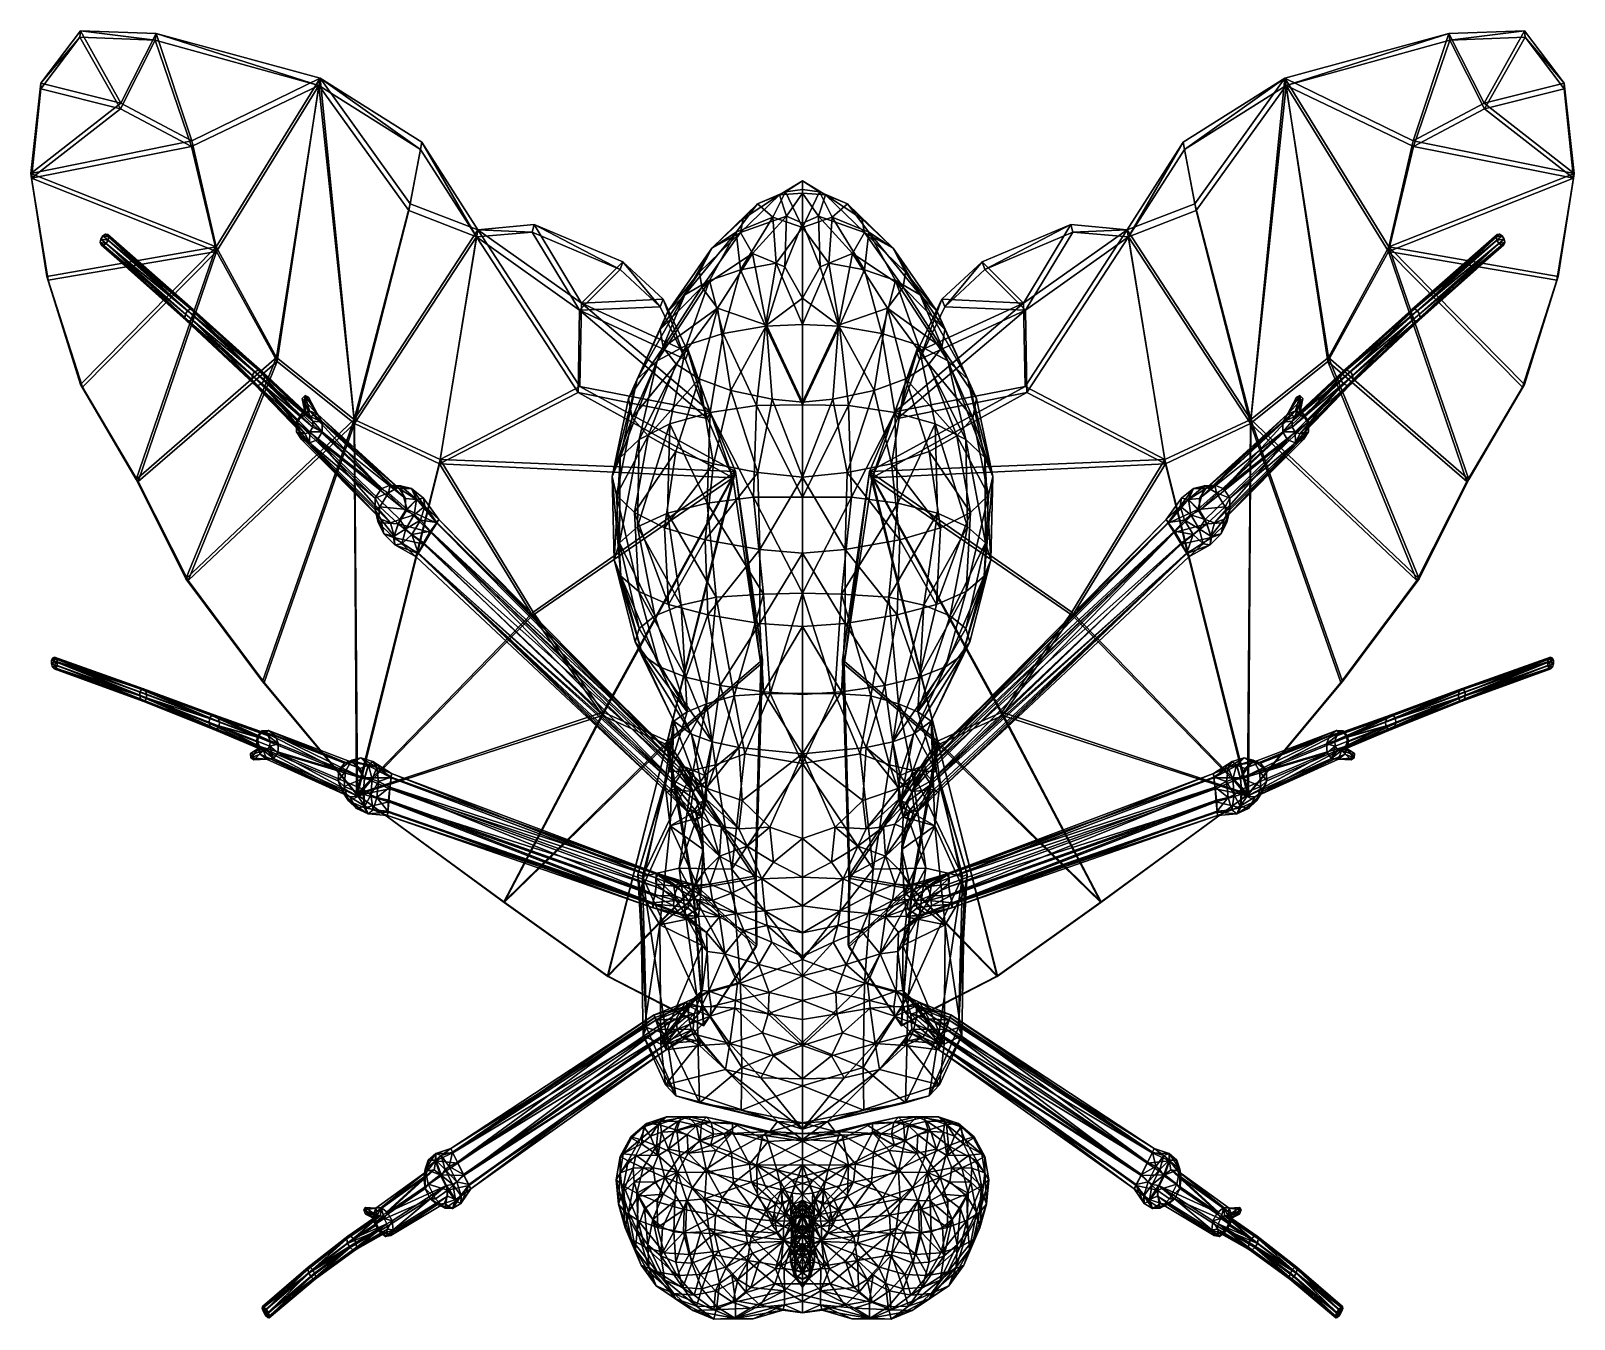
# Model space of a CAD drawing. Extents: x -0.00275 to 0.00275, y -0.00164 to 0.00295.
import ezdxf

# ---------------------------------------------------------------- set-up
doc = ezdxf.new("R2010")
doc.units = 0
doc.layers.add('FLY$LWO', color=1, linetype='CONTINUOUS')

msp = doc.modelspace()

# ---------------------------------------------------------------- linework, layer by layer
at = {"layer": 'FLY$LWO'}
for points in [[(-0.002428, 0.0026674, 0.0017253), (-0.0027117, 0.0027391, 0.0016556), (-0.0025724, 0.0029221, 0.0015369)], [(-0.0025724, 0.0029221, 0.0015369), (-0.0027117, 0.0027391, 0.0016556), (-0.002711, 0.0027592, 0.0016973)], [(-0.00257, 0.002945, 0.0015766), (-0.0025724, 0.0029221, 0.0015369), (-0.002711, 0.0027592, 0.0016973)], [(-0.002711, 0.0027592, 0.0016973), (-0.002427, 0.0026878, 0.0017663), (-0.00257, 0.002945, 0.0015766)], [(-0.0023041, 0.0029115, 0.0015482), (-0.0025724, 0.0029221, 0.0015369), (-0.00257, 0.002945, 0.0015766)], [(-0.0023041, 0.0029115, 0.0015482), (-0.002428, 0.0026674, 0.0017253), (-0.0025724, 0.0029221, 0.0015369)], [(-0.0023011, 0.0029356, 0.0015865), (-0.0023041, 0.0029115, 0.0015482), (-0.00257, 0.002945, 0.0015766)], [(-0.002427, 0.0026878, 0.0017663), (-0.0023011, 0.0029356, 0.0015865), (-0.00257, 0.002945, 0.0015766)], [(-0.002427, 0.0026878, 0.0017663), (-0.0021745, 0.0025533, 0.0018629), (-0.0023011, 0.0029356, 0.0015865)], [(-0.0017213, 0.0027506, 0.0016143), (-0.0023041, 0.0029115, 0.0015482), (-0.0023011, 0.0029356, 0.0015865)], [(-0.0017173, 0.0027763, 0.0016496), (-0.0017213, 0.0027506, 0.0016143), (-0.0023011, 0.0029356, 0.0015865)], [(-0.0021745, 0.0025533, 0.0018629), (-0.0017173, 0.0027763, 0.0016496), (-0.0023011, 0.0029356, 0.0015865)], [(0.0017213, 0.0027506, 0.0016143), (0.0017173, 0.0027763, 0.0016496), (0.0023011, 0.0029356, 0.0015865)], [(0.0017173, 0.0027763, 0.0016496), (0.0021745, 0.0025533, 0.0018629), (0.0023011, 0.0029356, 0.0015865)], [(0.0023041, 0.0029115, 0.0015482), (0.0017213, 0.0027506, 0.0016143), (0.0023011, 0.0029356, 0.0015865)], [(0.0021745, 0.0025533, 0.0018629), (0.002427, 0.0026878, 0.0017663), (0.0023011, 0.0029356, 0.0015865)], [(0.0023041, 0.0029115, 0.0015482), (0.0023011, 0.0029356, 0.0015865), (0.00257, 0.002945, 0.0015766)], [(0.0023011, 0.0029356, 0.0015865), (0.002427, 0.0026878, 0.0017663), (0.00257, 0.002945, 0.0015766)], [(0.0025724, 0.0029221, 0.0015369), (0.0023041, 0.0029115, 0.0015482), (0.00257, 0.002945, 0.0015766)], [(0.002428, 0.0026674, 0.0017253), (0.0023041, 0.0029115, 0.0015482), (0.0025724, 0.0029221, 0.0015369)], [(0.002427, 0.0026878, 0.0017663), (0.002711, 0.0027592, 0.0016973), (0.00257, 0.002945, 0.0015766)], [(0.0027117, 0.0027391, 0.0016556), (0.002428, 0.0026674, 0.0017253), (0.0025724, 0.0029221, 0.0015369)], [(0.0025724, 0.0029221, 0.0015369), (0.00257, 0.002945, 0.0015766), (0.002711, 0.0027592, 0.0016973)], [(0.0027117, 0.0027391, 0.0016556), (0.0025724, 0.0029221, 0.0015369), (0.002711, 0.0027592, 0.0016973)], [(-0.0021757, 0.002533, 0.0018223), (-0.002428, 0.0026674, 0.0017253), (-0.0023041, 0.0029115, 0.0015482)], [(-0.0017213, 0.0027506, 0.0016143), (-0.0021757, 0.002533, 0.0018223), (-0.0023041, 0.0029115, 0.0015482)], [(0.0021757, 0.002533, 0.0018223), (0.0017213, 0.0027506, 0.0016143), (0.0023041, 0.0029115, 0.0015482)], [(0.002428, 0.0026674, 0.0017253), (0.0021757, 0.002533, 0.0018223), (0.0023041, 0.0029115, 0.0015482)], [(-0.002711, 0.0027592, 0.0016973), (-0.0027117, 0.0027391, 0.0016556), (-0.002747, 0.0024374, 0.0018754)], [(-0.002711, 0.0027592, 0.0016973), (-0.002747, 0.0024374, 0.0018754), (-0.002427, 0.0026878, 0.0017663)], [(-0.0017213, 0.0027506, 0.0016143), (-0.002086, 0.0021592, 0.0020322), (-0.0021757, 0.002533, 0.0018223)], [(-0.0020869, 0.002176, 0.0020741), (-0.0017173, 0.0027763, 0.0016496), (-0.0021745, 0.0025533, 0.0018629)], [(-0.0018725, 0.0017829, 0.0022564), (-0.0017173, 0.0027763, 0.0016496), (-0.0020869, 0.002176, 0.0020741)], [(-0.0017213, 0.0027506, 0.0016143), (-0.0018705, 0.0017687, 0.0022143), (-0.002086, 0.0021592, 0.0020322)], [(-0.0015959, 0.0015622, 0.0023368), (-0.0017173, 0.0027763, 0.0016496), (-0.0018725, 0.0017829, 0.0022564)], [(-0.0017213, 0.0027506, 0.0016143), (-0.001595, 0.001548, 0.0022956), (-0.0018705, 0.0017687, 0.0022143)], [(-0.0013601, 0.0025232, 0.0016931), (-0.0017213, 0.0027506, 0.0016143), (-0.0017173, 0.0027763, 0.0016496)], [(-0.0014011, 0.0023056, 0.001877), (-0.001595, 0.001548, 0.0022956), (-0.0017213, 0.0027506, 0.0016143)], [(-0.0014011, 0.0023056, 0.001877), (-0.0017213, 0.0027506, 0.0016143), (-0.0013601, 0.0025232, 0.0016931)], [(-0.0013551, 0.0025493, 0.0017269), (-0.0013601, 0.0025232, 0.0016931), (-0.0017173, 0.0027763, 0.0016496)], [(-0.0015959, 0.0015622, 0.0023368), (-0.0013972, 0.002329, 0.0019131), (-0.0017173, 0.0027763, 0.0016496)], [(-0.0017173, 0.0027763, 0.0016496), (-0.0013972, 0.002329, 0.0019131), (-0.0013551, 0.0025493, 0.0017269)], [(0.0013601, 0.0025232, 0.0016931), (0.0013551, 0.0025493, 0.0017269), (0.0017173, 0.0027763, 0.0016496)], [(0.0013972, 0.002329, 0.0019131), (0.0017173, 0.0027763, 0.0016496), (0.0013551, 0.0025493, 0.0017269)], [(0.0017213, 0.0027506, 0.0016143), (0.0013601, 0.0025232, 0.0016931), (0.0017173, 0.0027763, 0.0016496)], [(0.0017213, 0.0027506, 0.0016143), (0.0014011, 0.0023056, 0.001877), (0.0013601, 0.0025232, 0.0016931)], [(0.0013972, 0.002329, 0.0019131), (0.0015959, 0.0015622, 0.0023368), (0.0017173, 0.0027763, 0.0016496)], [(0.001595, 0.001548, 0.0022956), (0.0014011, 0.0023056, 0.001877), (0.0017213, 0.0027506, 0.0016143)], [(0.001595, 0.001548, 0.0022956), (0.0017213, 0.0027506, 0.0016143), (0.0018705, 0.0017687, 0.0022143)], [(0.0017173, 0.0027763, 0.0016496), (0.0015959, 0.0015622, 0.0023368), (0.0018725, 0.0017829, 0.0022564)], [(0.0017173, 0.0027763, 0.0016496), (0.0018725, 0.0017829, 0.0022564), (0.0020869, 0.002176, 0.0020741)], [(0.0017173, 0.0027763, 0.0016496), (0.0020869, 0.002176, 0.0020741), (0.0021745, 0.0025533, 0.0018629)], [(0.0018705, 0.0017687, 0.0022143), (0.0017213, 0.0027506, 0.0016143), (0.002086, 0.0021592, 0.0020322)], [(0.002086, 0.0021592, 0.0020322), (0.0017213, 0.0027506, 0.0016143), (0.0021757, 0.002533, 0.0018223)], [(0.002747, 0.0024374, 0.0018754), (0.002711, 0.0027592, 0.0016973), (0.002427, 0.0026878, 0.0017663)], [(0.0027117, 0.0027391, 0.0016556), (0.002711, 0.0027592, 0.0016973), (0.002747, 0.0024374, 0.0018754)], [(-0.0027117, 0.0027391, 0.0016556), (-0.0027451, 0.0024212, 0.0018319), (-0.002747, 0.0024374, 0.0018754)], [(-0.0027451, 0.0024212, 0.0018319), (-0.0027117, 0.0027391, 0.0016556), (-0.002428, 0.0026674, 0.0017253)], [(0.0027117, 0.0027391, 0.0016556), (0.0027451, 0.0024212, 0.0018319), (0.002428, 0.0026674, 0.0017253)], [(0.0027451, 0.0024212, 0.0018319), (0.0027117, 0.0027391, 0.0016556), (0.002747, 0.0024374, 0.0018754)], [(-0.002427, 0.0026878, 0.0017663), (-0.002747, 0.0024374, 0.0018754), (-0.0021745, 0.0025533, 0.0018629)], [(-0.0027451, 0.0024212, 0.0018319), (-0.002428, 0.0026674, 0.0017253), (-0.0021757, 0.002533, 0.0018223)], [(0.002747, 0.0024374, 0.0018754), (0.002427, 0.0026878, 0.0017663), (0.0021745, 0.0025533, 0.0018629)], [(0.002428, 0.0026674, 0.0017253), (0.0027451, 0.0024212, 0.0018319), (0.0021757, 0.002533, 0.0018223)], [(-0.0020869, 0.002176, 0.0020741), (-0.0021745, 0.0025533, 0.0018629), (-0.002747, 0.0024374, 0.0018754)], [(-0.0021757, 0.002533, 0.0018223), (-0.002086, 0.0021592, 0.0020322), (-0.0027451, 0.0024212, 0.0018319)], [(-0.0013972, 0.002329, 0.0019131), (-0.001156, 0.0022363, 0.0018892), (-0.0013551, 0.0025493, 0.0017269)], [(-0.0011611, 0.0022118, 0.0018548), (-0.0013601, 0.0025232, 0.0016931), (-0.0013551, 0.0025493, 0.0017269)], [(-0.001156, 0.0022363, 0.0018892), (-0.0011611, 0.0022118, 0.0018548), (-0.0013551, 0.0025493, 0.0017269)], [(0.0011611, 0.0022118, 0.0018548), (0.001156, 0.0022363, 0.0018892), (0.0013551, 0.0025493, 0.0017269)], [(0.001156, 0.0022363, 0.0018892), (0.0013972, 0.002329, 0.0019131), (0.0013551, 0.0025493, 0.0017269)], [(0.0013601, 0.0025232, 0.0016931), (0.0011611, 0.0022118, 0.0018548), (0.0013551, 0.0025493, 0.0017269)], [(0.002086, 0.0021592, 0.0020322), (0.0021757, 0.002533, 0.0018223), (0.0027451, 0.0024212, 0.0018319)], [(0.0021745, 0.0025533, 0.0018629), (0.0020869, 0.002176, 0.0020741), (0.002747, 0.0024374, 0.0018754)], [(-0.0011611, 0.0022118, 0.0018548), (-0.0014011, 0.0023056, 0.001877), (-0.0013601, 0.0025232, 0.0016931)], [(0.0014011, 0.0023056, 0.001877), (0.0011611, 0.0022118, 0.0018548), (0.0013601, 0.0025232, 0.0016931)], [(-0.002747, 0.0024374, 0.0018754), (-0.0027451, 0.0024212, 0.0018319), (-0.0026898, 0.0020702, 0.0020487)], [(-0.0026898, 0.0020702, 0.0020487), (-0.0020869, 0.002176, 0.0020741), (-0.002747, 0.0024374, 0.0018754)], [(-0.002086, 0.0021592, 0.0020322), (-0.002685, 0.0020576, 0.0020044), (-0.0027451, 0.0024212, 0.0018319)], [(-0.0027451, 0.0024212, 0.0018319), (-0.002685, 0.0020576, 0.0020044), (-0.0026898, 0.0020702, 0.0020487)], [(0.002685, 0.0020576, 0.0020044), (0.002086, 0.0021592, 0.0020322), (0.0027451, 0.0024212, 0.0018319)], [(0.0020869, 0.002176, 0.0020741), (0.0026898, 0.0020702, 0.0020487), (0.002747, 0.0024374, 0.0018754)], [(0.002685, 0.0020576, 0.0020044), (0.0027451, 0.0024212, 0.0018319), (0.0026898, 0.0020702, 0.0020487)], [(0.0027451, 0.0024212, 0.0018319), (0.002747, 0.0024374, 0.0018754), (0.0026898, 0.0020702, 0.0020487)], [(-0.000106, 0.0022821, 0.0012881), (-0.0000608, 0.0023723, 0.0011158), (-0.0001605, 0.0023297, 0.0010834)], [(-0.0001605, 0.0023297, 0.0010834), (-0.0000608, 0.0023723, 0.0011158), (-0.000082, 0.0023611, 0.0009541)], [(-0.000106, 0.0022821, 0.0012881), (0, 0.0022448, 0.0013794), (-0.0000608, 0.0023723, 0.0011158)], [(-0.0000608, 0.0023723, 0.0011158), (0, 0.0024108, 0.0009879), (-0.000082, 0.0023611, 0.0009541)], [(-0.000082, 0.0023611, 0.0009541), (0, 0.0024108, 0.0009879), (0, 0.0023673, 0.0009075)], [(-0.0000573, 0.002285, 0.0008889), (-0.000082, 0.0023611, 0.0009541), (0, 0.0023673, 0.0009075)], [(0, 0.0023805, 0.0011266), (0, 0.0024108, 0.0009879), (-0.0000608, 0.0023723, 0.0011158)], [(0, 0.0022448, 0.0013794), (0, 0.0023805, 0.0011266), (-0.0000608, 0.0023723, 0.0011158)], [(0, 0.0022601, 0.0008662), (-0.0000573, 0.002285, 0.0008889), (0, 0.0023673, 0.0009075)], [(0, 0.0024108, 0.0009879), (0.0000608, 0.0023723, 0.0011158), (0.000082, 0.0023611, 0.0009541)], [(0, 0.0024108, 0.0009879), (0, 0.0023805, 0.0011266), (0.0000608, 0.0023723, 0.0011158)], [(0, 0.0024108, 0.0009879), (0.000082, 0.0023611, 0.0009541), (0, 0.0023673, 0.0009075)], [(0, 0.0023805, 0.0011266), (0, 0.0022448, 0.0013794), (0.0000608, 0.0023723, 0.0011158)], [(0, 0.0022448, 0.0013794), (0.000106, 0.0022821, 0.0012881), (0.0000608, 0.0023723, 0.0011158)], [(0.0000573, 0.002285, 0.0008889), (0, 0.0022601, 0.0008662), (0, 0.0023673, 0.0009075)], [(0.000082, 0.0023611, 0.0009541), (0.0000573, 0.002285, 0.0008889), (0, 0.0023673, 0.0009075)], [(0.0000608, 0.0023723, 0.0011158), (0.000106, 0.0022821, 0.0012881), (0.0001605, 0.0023297, 0.0010834)], [(0.0000608, 0.0023723, 0.0011158), (0.0001605, 0.0023297, 0.0010834), (0.000082, 0.0023611, 0.0009541)], [(-0.0013972, 0.002329, 0.0019131), (-0.0015959, 0.0015622, 0.0023368), (-0.001156, 0.0022363, 0.0018892)], [(-0.0003231, 0.0021714, 0.0011797), (-0.0001605, 0.0023297, 0.0010834), (-0.000211, 0.0022763, 0.0010396)], [(-0.0003231, 0.0021714, 0.0011797), (-0.0002356, 0.0022289, 0.0012596), (-0.0001605, 0.0023297, 0.0010834)], [(-0.0002356, 0.0022289, 0.0012596), (-0.000106, 0.0022821, 0.0012881), (-0.0001605, 0.0023297, 0.0010834)], [(-0.000211, 0.0022763, 0.0010396), (-0.000082, 0.0023611, 0.0009541), (-0.0002213, 0.0022273, 0.0009883)], [(-0.0000573, 0.002285, 0.0008889), (-0.0002213, 0.0022273, 0.0009883), (-0.000082, 0.0023611, 0.0009541)], [(-0.0001605, 0.0023297, 0.0010834), (-0.000082, 0.0023611, 0.0009541), (-0.000211, 0.0022763, 0.0010396)], [(0.0002213, 0.0022273, 0.0009883), (0.0000573, 0.002285, 0.0008889), (0.000082, 0.0023611, 0.0009541)], [(0.000082, 0.0023611, 0.0009541), (0.000211, 0.0022763, 0.0010396), (0.0002213, 0.0022273, 0.0009883)], [(0.000082, 0.0023611, 0.0009541), (0.0001605, 0.0023297, 0.0010834), (0.000211, 0.0022763, 0.0010396)], [(0.000106, 0.0022821, 0.0012881), (0.0002356, 0.0022289, 0.0012596), (0.0001605, 0.0023297, 0.0010834)], [(0.0001605, 0.0023297, 0.0010834), (0.0003231, 0.0021714, 0.0011797), (0.000211, 0.0022763, 0.0010396)], [(0.0002356, 0.0022289, 0.0012596), (0.0003231, 0.0021714, 0.0011797), (0.0001605, 0.0023297, 0.0010834)], [(0.0015959, 0.0015622, 0.0023368), (0.0013972, 0.002329, 0.0019131), (0.001156, 0.0022363, 0.0018892)], [(-0.001595, 0.001548, 0.0022956), (-0.0014011, 0.0023056, 0.001877), (-0.0011611, 0.0022118, 0.0018548)], [(-0.0009553, 0.0022555, 0.0017816), (-0.0009623, 0.002229, 0.0017496), (-0.001156, 0.0022363, 0.0018892)], [(-0.0007869, 0.0019763, 0.0019107), (-0.0009553, 0.0022555, 0.0017816), (-0.001156, 0.0022363, 0.0018892)], [(-0.0006496, 0.0020952, 0.0017022), (-0.0009623, 0.002229, 0.0017496), (-0.0009553, 0.0022555, 0.0017816)], [(-0.0006401, 0.0021228, 0.0017323), (-0.0006496, 0.0020952, 0.0017022), (-0.0009553, 0.0022555, 0.0017816)], [(-0.0006401, 0.0021228, 0.0017323), (-0.0009553, 0.0022555, 0.0017816), (-0.0007869, 0.0019763, 0.0019107)], [(-0.0003231, 0.0021714, 0.0011797), (-0.000211, 0.0022763, 0.0010396), (-0.0002213, 0.0022273, 0.0009883)], [(-0.0002206, 0.0020949, 0.0014972), (-0.000106, 0.0022821, 0.0012881), (-0.0002356, 0.0022289, 0.0012596)], [(-0.0002213, 0.0022273, 0.0009883), (-0.0000573, 0.002285, 0.0008889), (-0.0001783, 0.0021525, 0.0009188)], [(-0.0002206, 0.0020949, 0.0014972), (-0.0000942, 0.0021181, 0.0015238), (-0.000106, 0.0022821, 0.0012881)], [(-0.0001783, 0.0021525, 0.0009188), (-0.0000573, 0.002285, 0.0008889), (-0.000063, 0.0021045, 0.0008677)], [(-0.0000942, 0.0021181, 0.0015238), (0, 0.0022448, 0.0013794), (-0.000106, 0.0022821, 0.0012881)], [(0, 0.0022601, 0.0008662), (-0.000063, 0.0021045, 0.0008677), (-0.0000573, 0.002285, 0.0008889)], [(-0.000063, 0.0021045, 0.0008677), (0, 0.0022601, 0.0008662), (0, 0.0019936, 0.0008533)], [(0.000063, 0.0021045, 0.0008677), (0, 0.0022601, 0.0008662), (0.0000573, 0.002285, 0.0008889)], [(0, 0.0022448, 0.0013794), (0.0000942, 0.0021181, 0.0015238), (0.000106, 0.0022821, 0.0012881)], [(0, 0.0022601, 0.0008662), (0.000063, 0.0021045, 0.0008677), (0, 0.0019936, 0.0008533)], [(0.0000573, 0.002285, 0.0008889), (0.0001783, 0.0021525, 0.0009188), (0.000063, 0.0021045, 0.0008677)], [(0.0000573, 0.002285, 0.0008889), (0.0002213, 0.0022273, 0.0009883), (0.0001783, 0.0021525, 0.0009188)], [(0.0000942, 0.0021181, 0.0015238), (0.0002206, 0.0020949, 0.0014972), (0.000106, 0.0022821, 0.0012881)], [(0.000106, 0.0022821, 0.0012881), (0.0002206, 0.0020949, 0.0014972), (0.0002356, 0.0022289, 0.0012596)], [(0.000211, 0.0022763, 0.0010396), (0.0003231, 0.0021714, 0.0011797), (0.0002213, 0.0022273, 0.0009883)], [(0.0006496, 0.0020952, 0.0017022), (0.0006401, 0.0021228, 0.0017323), (0.0009553, 0.0022555, 0.0017816)], [(0.0009553, 0.0022555, 0.0017816), (0.0006401, 0.0021228, 0.0017323), (0.0007869, 0.0019763, 0.0019107)], [(0.0009623, 0.002229, 0.0017496), (0.0006496, 0.0020952, 0.0017022), (0.0009553, 0.0022555, 0.0017816)], [(0.0009553, 0.0022555, 0.0017816), (0.0007869, 0.0019763, 0.0019107), (0.001156, 0.0022363, 0.0018892)], [(0.0009623, 0.002229, 0.0017496), (0.0009553, 0.0022555, 0.0017816), (0.001156, 0.0022363, 0.0018892)], [(0.0014011, 0.0023056, 0.001877), (0.001595, 0.001548, 0.0022956), (0.0011611, 0.0022118, 0.0018548)], [(-0.0024985, 0.002204, 0.0000429), (-0.0025006, 0.0021918, 0.0000371), (-0.0021971, 0.0019368, 0.0002945)], [(-0.0025006, 0.0021918, 0.0000371), (-0.0024985, 0.002204, 0.0000429), (-0.0024788, 0.0021882, 0.0000136)], [(-0.0024911, 0.0022154, 0.0000431), (-0.0024985, 0.002204, 0.0000429), (-0.0021894, 0.001949, 0.0002948)], [(-0.0024985, 0.002204, 0.0000429), (-0.0024911, 0.0022154, 0.0000431), (-0.0024714, 0.0021996, 0.0000138)], [(-0.0021971, 0.0019368, 0.0002945), (-0.0021894, 0.001949, 0.0002948), (-0.0024985, 0.002204, 0.0000429)], [(-0.0024788, 0.0021882, 0.0000136), (-0.0024985, 0.002204, 0.0000429), (-0.0024714, 0.0021996, 0.0000138)], [(-0.0024911, 0.0022154, 0.0000431), (-0.0021894, 0.001949, 0.0002948), (-0.0024813, 0.0022216, 0.0000377)], [(-0.0024911, 0.0022154, 0.0000431), (-0.0024813, 0.0022216, 0.0000377), (-0.0024692, 0.0022119, 0.0000196)], [(-0.0024714, 0.0021996, 0.0000138), (-0.0024911, 0.0022154, 0.0000431), (-0.0024692, 0.0022119, 0.0000196)], [(-0.0024813, 0.0022216, 0.0000377), (-0.0021787, 0.0019554, 0.0002891), (-0.002473, 0.0022203, 0.0000287)], [(-0.0021787, 0.0019554, 0.0002891), (-0.0024813, 0.0022216, 0.0000377), (-0.0021894, 0.001949, 0.0002948)], [(-0.002473, 0.0022203, 0.0000287), (-0.0024692, 0.0022119, 0.0000196), (-0.0024813, 0.0022216, 0.0000377)], [(-0.0024788, 0.0021882, 0.0000136), (-0.0024714, 0.0021996, 0.0000138), (-0.0021664, 0.0019303, 0.0002643)], [(-0.0021692, 0.0019534, 0.0002798), (-0.002473, 0.0022203, 0.0000287), (-0.0021787, 0.0019554, 0.0002891)], [(-0.002473, 0.0022203, 0.0000287), (-0.0021692, 0.0019534, 0.0002798), (-0.0024692, 0.0022119, 0.0000196)], [(-0.0024692, 0.0022119, 0.0000196), (-0.0021645, 0.0019438, 0.0002703), (-0.0024714, 0.0021996, 0.0000138)], [(-0.0021664, 0.0019303, 0.0002643), (-0.0024714, 0.0021996, 0.0000138), (-0.0021645, 0.0019438, 0.0002703)], [(-0.0021645, 0.0019438, 0.0002703), (-0.0024692, 0.0022119, 0.0000196), (-0.0021692, 0.0019534, 0.0002798)], [(-0.0015959, 0.0015622, 0.0023368), (-0.0012905, 0.0014187, 0.0023553), (-0.001156, 0.0022363, 0.0018892)], [(-0.0012917, 0.0014033, 0.0023154), (-0.001595, 0.001548, 0.0022956), (-0.0011611, 0.0022118, 0.0018548)], [(-0.0011611, 0.0022118, 0.0018548), (-0.0007989, 0.0016574, 0.0020648), (-0.0012917, 0.0014033, 0.0023154)], [(-0.0007929, 0.0016792, 0.0020999), (-0.001156, 0.0022363, 0.0018892), (-0.0012905, 0.0014187, 0.0023553)], [(-0.0009623, 0.002229, 0.0017496), (-0.0011611, 0.0022118, 0.0018548), (-0.001156, 0.0022363, 0.0018892)], [(-0.0009623, 0.002229, 0.0017496), (-0.0007942, 0.0019514, 0.0018778), (-0.0011611, 0.0022118, 0.0018548)], [(-0.0011611, 0.0022118, 0.0018548), (-0.0007942, 0.0019514, 0.0018778), (-0.0007989, 0.0016574, 0.0020648)], [(-0.0007869, 0.0019763, 0.0019107), (-0.001156, 0.0022363, 0.0018892), (-0.0007929, 0.0016792, 0.0020999)], [(-0.0009623, 0.002229, 0.0017496), (-0.0006496, 0.0020952, 0.0017022), (-0.0007942, 0.0019514, 0.0018778)], [(-0.0003231, 0.0021714, 0.0011797), (-0.0004194, 0.0020056, 0.0013893), (-0.0002356, 0.0022289, 0.0012596)], [(-0.0003308, 0.0020564, 0.0014516), (-0.0002356, 0.0022289, 0.0012596), (-0.0004194, 0.0020056, 0.0013893)], [(-0.0003662, 0.002086, 0.0011083), (-0.0003231, 0.0021714, 0.0011797), (-0.0002213, 0.0022273, 0.0009883)], [(-0.0003586, 0.0020331, 0.001049), (-0.0003662, 0.002086, 0.0011083), (-0.0002213, 0.0022273, 0.0009883)], [(-0.0003586, 0.0020331, 0.001049), (-0.0002213, 0.0022273, 0.0009883), (-0.0001783, 0.0021525, 0.0009188)], [(-0.0003308, 0.0020564, 0.0014516), (-0.0002206, 0.0020949, 0.0014972), (-0.0002356, 0.0022289, 0.0012596)], [(0, 0.0018993, 0.0017559), (0, 0.0022448, 0.0013794), (-0.0000942, 0.0021181, 0.0015238)], [(0, 0.0022448, 0.0013794), (0, 0.0018993, 0.0017559), (0.0000942, 0.0021181, 0.0015238)], [(0.0002213, 0.0022273, 0.0009883), (0.0003586, 0.0020331, 0.001049), (0.0001783, 0.0021525, 0.0009188)], [(0.0002206, 0.0020949, 0.0014972), (0.0003308, 0.0020564, 0.0014516), (0.0002356, 0.0022289, 0.0012596)], [(0.0003231, 0.0021714, 0.0011797), (0.0003662, 0.002086, 0.0011083), (0.0002213, 0.0022273, 0.0009883)], [(0.0003662, 0.002086, 0.0011083), (0.0003586, 0.0020331, 0.001049), (0.0002213, 0.0022273, 0.0009883)], [(0.0004194, 0.0020056, 0.0013893), (0.0003231, 0.0021714, 0.0011797), (0.0002356, 0.0022289, 0.0012596)], [(0.0002356, 0.0022289, 0.0012596), (0.0003308, 0.0020564, 0.0014516), (0.0004194, 0.0020056, 0.0013893)], [(0.0006496, 0.0020952, 0.0017022), (0.0009623, 0.002229, 0.0017496), (0.0007942, 0.0019514, 0.0018778)], [(0.001156, 0.0022363, 0.0018892), (0.0007869, 0.0019763, 0.0019107), (0.0007929, 0.0016792, 0.0020999)], [(0.001156, 0.0022363, 0.0018892), (0.0007929, 0.0016792, 0.0020999), (0.0012905, 0.0014187, 0.0023553)], [(0.0007942, 0.0019514, 0.0018778), (0.0009623, 0.002229, 0.0017496), (0.0011611, 0.0022118, 0.0018548)], [(0.0007942, 0.0019514, 0.0018778), (0.0011611, 0.0022118, 0.0018548), (0.0007989, 0.0016574, 0.0020648)], [(0.0007989, 0.0016574, 0.0020648), (0.0011611, 0.0022118, 0.0018548), (0.0012917, 0.0014033, 0.0023154)], [(0.0011611, 0.0022118, 0.0018548), (0.0009623, 0.002229, 0.0017496), (0.001156, 0.0022363, 0.0018892)], [(0.0012905, 0.0014187, 0.0023553), (0.0015959, 0.0015622, 0.0023368), (0.001156, 0.0022363, 0.0018892)], [(0.001595, 0.001548, 0.0022956), (0.0012917, 0.0014033, 0.0023154), (0.0011611, 0.0022118, 0.0018548)], [(0.0021645, 0.0019438, 0.0002703), (0.0024692, 0.0022119, 0.0000196), (0.0024714, 0.0021996, 0.0000138)], [(0.0024692, 0.0022119, 0.0000196), (0.0021645, 0.0019438, 0.0002703), (0.0021692, 0.0019534, 0.0002798)], [(0.0024714, 0.0021996, 0.0000138), (0.0021664, 0.0019303, 0.0002643), (0.0021645, 0.0019438, 0.0002703)], [(0.0024714, 0.0021996, 0.0000138), (0.0024788, 0.0021882, 0.0000136), (0.0021664, 0.0019303, 0.0002643)], [(0.002473, 0.0022203, 0.0000287), (0.0021692, 0.0019534, 0.0002798), (0.0021787, 0.0019554, 0.0002891)], [(0.0021692, 0.0019534, 0.0002798), (0.002473, 0.0022203, 0.0000287), (0.0024692, 0.0022119, 0.0000196)], [(0.0021787, 0.0019554, 0.0002891), (0.0024813, 0.0022216, 0.0000377), (0.002473, 0.0022203, 0.0000287)], [(0.0024813, 0.0022216, 0.0000377), (0.0021787, 0.0019554, 0.0002891), (0.0021894, 0.001949, 0.0002948)], [(0.0021894, 0.001949, 0.0002948), (0.0024911, 0.0022154, 0.0000431), (0.0024813, 0.0022216, 0.0000377)], [(0.0024985, 0.002204, 0.0000429), (0.0024911, 0.0022154, 0.0000431), (0.0021894, 0.001949, 0.0002948)], [(0.0021894, 0.001949, 0.0002948), (0.0021971, 0.0019368, 0.0002945), (0.0024985, 0.002204, 0.0000429)], [(0.0025006, 0.0021918, 0.0000371), (0.0024985, 0.002204, 0.0000429), (0.0021971, 0.0019368, 0.0002945)], [(0.0024692, 0.0022119, 0.0000196), (0.002473, 0.0022203, 0.0000287), (0.0024813, 0.0022216, 0.0000377)], [(0.0024813, 0.0022216, 0.0000377), (0.0024911, 0.0022154, 0.0000431), (0.0024692, 0.0022119, 0.0000196)], [(0.0024911, 0.0022154, 0.0000431), (0.0024714, 0.0021996, 0.0000138), (0.0024692, 0.0022119, 0.0000196)], [(0.0024911, 0.0022154, 0.0000431), (0.0024985, 0.002204, 0.0000429), (0.0024714, 0.0021996, 0.0000138)], [(0.0024985, 0.002204, 0.0000429), (0.0024788, 0.0021882, 0.0000136), (0.0024714, 0.0021996, 0.0000138)], [(0.0024985, 0.002204, 0.0000429), (0.0025006, 0.0021918, 0.0000371), (0.0024788, 0.0021882, 0.0000136)], [(-0.0026898, 0.0020702, 0.0020487), (-0.0025707, 0.001686, 0.0022067), (-0.0020869, 0.002176, 0.0020741)], [(-0.0025637, 0.0016766, 0.0021623), (-0.002685, 0.0020576, 0.0020044), (-0.002086, 0.0021592, 0.0020322)], [(-0.0023726, 0.0013486, 0.0023395), (-0.0020869, 0.002176, 0.0020741), (-0.0025707, 0.001686, 0.0022067)], [(-0.002086, 0.0021592, 0.0020322), (-0.0023648, 0.0013412, 0.0022954), (-0.0025637, 0.0016766, 0.0021623)], [(-0.002199, 0.0019233, 0.0002885), (-0.0021971, 0.0019368, 0.0002945), (-0.0025006, 0.0021918, 0.0000371)], [(-0.0025006, 0.0021918, 0.0000371), (-0.0024968, 0.0021834, 0.0000279), (-0.002199, 0.0019233, 0.0002885)], [(-0.0024968, 0.0021834, 0.0000279), (-0.0025006, 0.0021918, 0.0000371), (-0.0024885, 0.002182, 0.000019)], [(-0.0024885, 0.002182, 0.000019), (-0.0025006, 0.0021918, 0.0000371), (-0.0024788, 0.0021882, 0.0000136)], [(-0.0021943, 0.0019138, 0.000279), (-0.002199, 0.0019233, 0.0002885), (-0.0024968, 0.0021834, 0.0000279)], [(-0.0024968, 0.0021834, 0.0000279), (-0.0024885, 0.002182, 0.000019), (-0.0021943, 0.0019138, 0.000279)], [(-0.0024885, 0.002182, 0.000019), (-0.0024788, 0.0021882, 0.0000136), (-0.0021848, 0.0019118, 0.0002697)], [(-0.0021848, 0.0019118, 0.0002697), (-0.0021943, 0.0019138, 0.000279), (-0.0024885, 0.002182, 0.000019)], [(-0.0021742, 0.0019181, 0.000264), (-0.0021848, 0.0019118, 0.0002697), (-0.0024788, 0.0021882, 0.0000136)], [(-0.0021742, 0.0019181, 0.000264), (-0.0024788, 0.0021882, 0.0000136), (-0.0021664, 0.0019303, 0.0002643)], [(-0.0018725, 0.0017829, 0.0022564), (-0.0020869, 0.002176, 0.0020741), (-0.0023726, 0.0013486, 0.0023395)], [(-0.002086, 0.0021592, 0.0020322), (-0.0018705, 0.0017687, 0.0022143), (-0.0023648, 0.0013412, 0.0022954)], [(-0.0004797, 0.0019462, 0.0013139), (-0.0003231, 0.0021714, 0.0011797), (-0.0003662, 0.002086, 0.0011083)], [(-0.0004194, 0.0020056, 0.0013893), (-0.0003231, 0.0021714, 0.0011797), (-0.0004797, 0.0019462, 0.0013139)], [(-0.0003026, 0.001958, 0.0009671), (-0.0003586, 0.0020331, 0.001049), (-0.0001783, 0.0021525, 0.0009188)], [(-0.0003026, 0.001958, 0.0009671), (-0.0001783, 0.0021525, 0.0009188), (-0.0001282, 0.0018971, 0.0008836)], [(-0.000063, 0.0021045, 0.0008677), (-0.0001282, 0.0018971, 0.0008836), (-0.0001783, 0.0021525, 0.0009188)], [(0.0001282, 0.0018971, 0.0008836), (0.000063, 0.0021045, 0.0008677), (0.0001783, 0.0021525, 0.0009188)], [(0.0001783, 0.0021525, 0.0009188), (0.0003026, 0.001958, 0.0009671), (0.0001282, 0.0018971, 0.0008836)], [(0.0003586, 0.0020331, 0.001049), (0.0003026, 0.001958, 0.0009671), (0.0001783, 0.0021525, 0.0009188)], [(0.0003231, 0.0021714, 0.0011797), (0.0004797, 0.0019462, 0.0013139), (0.0003662, 0.002086, 0.0011083)], [(0.0003231, 0.0021714, 0.0011797), (0.0004194, 0.0020056, 0.0013893), (0.0004797, 0.0019462, 0.0013139)], [(0.0018705, 0.0017687, 0.0022143), (0.002086, 0.0021592, 0.0020322), (0.0023648, 0.0013412, 0.0022954)], [(0.0020869, 0.002176, 0.0020741), (0.0018725, 0.0017829, 0.0022564), (0.0023726, 0.0013486, 0.0023395)], [(0.0023648, 0.0013412, 0.0022954), (0.002086, 0.0021592, 0.0020322), (0.0025637, 0.0016766, 0.0021623)], [(0.002685, 0.0020576, 0.0020044), (0.0025637, 0.0016766, 0.0021623), (0.002086, 0.0021592, 0.0020322)], [(0.0020869, 0.002176, 0.0020741), (0.0023726, 0.0013486, 0.0023395), (0.0025707, 0.001686, 0.0022067)], [(0.0025707, 0.001686, 0.0022067), (0.0026898, 0.0020702, 0.0020487), (0.0020869, 0.002176, 0.0020741)], [(0.0024788, 0.0021882, 0.0000136), (0.0021742, 0.0019181, 0.000264), (0.0021664, 0.0019303, 0.0002643)], [(0.0021848, 0.0019118, 0.0002697), (0.0021742, 0.0019181, 0.000264), (0.0024788, 0.0021882, 0.0000136)], [(0.0024788, 0.0021882, 0.0000136), (0.0024885, 0.002182, 0.000019), (0.0021848, 0.0019118, 0.0002697)], [(0.0021943, 0.0019138, 0.000279), (0.0021848, 0.0019118, 0.0002697), (0.0024885, 0.002182, 0.000019)], [(0.002199, 0.0019233, 0.0002885), (0.0021943, 0.0019138, 0.000279), (0.0024968, 0.0021834, 0.0000279)], [(0.0024885, 0.002182, 0.000019), (0.0024968, 0.0021834, 0.0000279), (0.0021943, 0.0019138, 0.000279)], [(0.0021971, 0.0019368, 0.0002945), (0.002199, 0.0019233, 0.0002885), (0.0025006, 0.0021918, 0.0000371)], [(0.0024968, 0.0021834, 0.0000279), (0.0025006, 0.0021918, 0.0000371), (0.002199, 0.0019233, 0.0002885)], [(0.0025006, 0.0021918, 0.0000371), (0.0024885, 0.002182, 0.000019), (0.0024788, 0.0021882, 0.0000136)], [(0.0025006, 0.0021918, 0.0000371), (0.0024968, 0.0021834, 0.0000279), (0.0024885, 0.002182, 0.000019)], [(-0.0005064, 0.001963, 0.0017412), (-0.0007942, 0.0019514, 0.0018778), (-0.0006496, 0.0020952, 0.0017022)], [(-0.0007869, 0.0019763, 0.0019107), (-0.0004963, 0.0019902, 0.0017714), (-0.0006401, 0.0021228, 0.0017323)], [(-0.0005064, 0.001963, 0.0017412), (-0.0006496, 0.0020952, 0.0017022), (-0.0006401, 0.0021228, 0.0017323)], [(-0.0004963, 0.0019902, 0.0017714), (-0.0005064, 0.001963, 0.0017412), (-0.0006401, 0.0021228, 0.0017323)], [(-0.0002823, 0.001868, 0.00171), (-0.0002206, 0.0020949, 0.0014972), (-0.0003308, 0.0020564, 0.0014516)], [(-0.0002823, 0.001868, 0.00171), (-0.000132, 0.0018935, 0.0017462), (-0.0002206, 0.0020949, 0.0014972)], [(-0.000132, 0.0018935, 0.0017462), (-0.0000942, 0.0021181, 0.0015238), (-0.0002206, 0.0020949, 0.0014972)], [(-0.000132, 0.0018935, 0.0017462), (0, 0.0018993, 0.0017559), (-0.0000942, 0.0021181, 0.0015238)], [(-0.0001282, 0.0018971, 0.0008836), (-0.000063, 0.0021045, 0.0008677), (0, 0.0019936, 0.0008533)], [(0, 0.0018993, 0.0017559), (0.000132, 0.0018935, 0.0017462), (0.0000942, 0.0021181, 0.0015238)], [(0.000063, 0.0021045, 0.0008677), (0.0001282, 0.0018971, 0.0008836), (0, 0.0019936, 0.0008533)], [(0.0000942, 0.0021181, 0.0015238), (0.000132, 0.0018935, 0.0017462), (0.0002206, 0.0020949, 0.0014972)], [(0.000132, 0.0018935, 0.0017462), (0.0002823, 0.001868, 0.00171), (0.0002206, 0.0020949, 0.0014972)], [(0.0002206, 0.0020949, 0.0014972), (0.0002823, 0.001868, 0.00171), (0.0003308, 0.0020564, 0.0014516)], [(0.0005064, 0.001963, 0.0017412), (0.0004963, 0.0019902, 0.0017714), (0.0006401, 0.0021228, 0.0017323)], [(0.0004963, 0.0019902, 0.0017714), (0.0007869, 0.0019763, 0.0019107), (0.0006401, 0.0021228, 0.0017323)], [(0.0006496, 0.0020952, 0.0017022), (0.0005064, 0.001963, 0.0017412), (0.0006401, 0.0021228, 0.0017323)], [(0.0007942, 0.0019514, 0.0018778), (0.0005064, 0.001963, 0.0017412), (0.0006496, 0.0020952, 0.0017022)], [(-0.0026898, 0.0020702, 0.0020487), (-0.002685, 0.0020576, 0.0020044), (-0.0025707, 0.001686, 0.0022067)], [(-0.002685, 0.0020576, 0.0020044), (-0.0025637, 0.0016766, 0.0021623), (-0.0025707, 0.001686, 0.0022067)], [(-0.0004194, 0.0020056, 0.0013893), (-0.0005171, 0.0017702, 0.0015668), (-0.0003308, 0.0020564, 0.0014516)], [(-0.0004131, 0.0018258, 0.0016491), (-0.0003308, 0.0020564, 0.0014516), (-0.0005171, 0.0017702, 0.0015668)], [(-0.0005065, 0.0018823, 0.0012305), (-0.0004797, 0.0019462, 0.0013139), (-0.0003662, 0.002086, 0.0011083)], [(-0.0005065, 0.0018823, 0.0012305), (-0.0003662, 0.002086, 0.0011083), (-0.0003586, 0.0020331, 0.001049)], [(-0.0004966, 0.0018183, 0.0011451), (-0.0005065, 0.0018823, 0.0012305), (-0.0003586, 0.0020331, 0.001049)], [(-0.0004966, 0.0018183, 0.0011451), (-0.0003586, 0.0020331, 0.001049), (-0.0003026, 0.001958, 0.0009671)], [(-0.0004131, 0.0018258, 0.0016491), (-0.0002823, 0.001868, 0.00171), (-0.0003308, 0.0020564, 0.0014516)], [(0.0002823, 0.001868, 0.00171), (0.0004131, 0.0018258, 0.0016491), (0.0003308, 0.0020564, 0.0014516)], [(0.0003586, 0.0020331, 0.001049), (0.0004966, 0.0018183, 0.0011451), (0.0003026, 0.001958, 0.0009671)], [(0.0005171, 0.0017702, 0.0015668), (0.0004194, 0.0020056, 0.0013893), (0.0003308, 0.0020564, 0.0014516)], [(0.0003308, 0.0020564, 0.0014516), (0.0004131, 0.0018258, 0.0016491), (0.0005171, 0.0017702, 0.0015668)], [(0.0003662, 0.002086, 0.0011083), (0.0005065, 0.0018823, 0.0012305), (0.0003586, 0.0020331, 0.001049)], [(0.0005065, 0.0018823, 0.0012305), (0.0004966, 0.0018183, 0.0011451), (0.0003586, 0.0020331, 0.001049)], [(0.0004797, 0.0019462, 0.0013139), (0.0005065, 0.0018823, 0.0012305), (0.0003662, 0.002086, 0.0011083)], [(0.0025637, 0.0016766, 0.0021623), (0.002685, 0.0020576, 0.0020044), (0.0025707, 0.001686, 0.0022067)], [(0.002685, 0.0020576, 0.0020044), (0.0026898, 0.0020702, 0.0020487), (0.0025707, 0.001686, 0.0022067)], [(-0.0007869, 0.0019763, 0.0019107), (-0.0004072, 0.0018016, 0.001874), (-0.0004963, 0.0019902, 0.0017714)], [(-0.0004797, 0.0019462, 0.0013139), (-0.0005885, 0.0017057, 0.001468), (-0.0004194, 0.0020056, 0.0013893)], [(-0.0005171, 0.0017702, 0.0015668), (-0.0004194, 0.0020056, 0.0013893), (-0.0005885, 0.0017057, 0.001468)], [(-0.0004171, 0.0017758, 0.0018428), (-0.0005064, 0.001963, 0.0017412), (-0.0004963, 0.0019902, 0.0017714)], [(-0.0004072, 0.0018016, 0.001874), (-0.0004171, 0.0017758, 0.0018428), (-0.0004963, 0.0019902, 0.0017714)], [(0, 0.0019936, 0.0008533), (0, 0.0016235, 0.0008828), (-0.0001282, 0.0018971, 0.0008836)], [(0, 0.0016235, 0.0008828), (0, 0.0019936, 0.0008533), (0.0001282, 0.0018971, 0.0008836)], [(0.0004171, 0.0017758, 0.0018428), (0.0004072, 0.0018016, 0.001874), (0.0004963, 0.0019902, 0.0017714)], [(0.0004072, 0.0018016, 0.001874), (0.0007869, 0.0019763, 0.0019107), (0.0004963, 0.0019902, 0.0017714)], [(0.0005064, 0.001963, 0.0017412), (0.0004171, 0.0017758, 0.0018428), (0.0004963, 0.0019902, 0.0017714)], [(0.0005885, 0.0017057, 0.001468), (0.0004797, 0.0019462, 0.0013139), (0.0004194, 0.0020056, 0.0013893)], [(0.0004194, 0.0020056, 0.0013893), (0.0005171, 0.0017702, 0.0015668), (0.0005885, 0.0017057, 0.001468)], [(-0.0021971, 0.0019368, 0.0002945), (-0.002199, 0.0019233, 0.0002885), (-0.0019595, 0.0017177, 0.0006444)], [(-0.002199, 0.0019233, 0.0002885), (-0.00196, 0.0017007, 0.0006393), (-0.0019595, 0.0017177, 0.0006444)], [(-0.00196, 0.0017007, 0.0006393), (-0.002199, 0.0019233, 0.0002885), (-0.0019521, 0.0016873, 0.0006313)], [(-0.0021943, 0.0019138, 0.000279), (-0.0019521, 0.0016873, 0.0006313), (-0.002199, 0.0019233, 0.0002885)], [(-0.0021894, 0.001949, 0.0002948), (-0.0021971, 0.0019368, 0.0002945), (-0.0019507, 0.0017318, 0.0006448)], [(-0.0019595, 0.0017177, 0.0006444), (-0.0019507, 0.0017318, 0.0006448), (-0.0021971, 0.0019368, 0.0002945)], [(-0.0021787, 0.0019554, 0.0002891), (-0.0021894, 0.001949, 0.0002948), (-0.0019507, 0.0017318, 0.0006448)], [(-0.0019369, 0.0017377, 0.0006401), (-0.0019235, 0.0017331, 0.0006323), (-0.0021787, 0.0019554, 0.0002891)], [(-0.0021692, 0.0019534, 0.0002798), (-0.0021787, 0.0019554, 0.0002891), (-0.0019235, 0.0017331, 0.0006323)], [(-0.0019369, 0.0017377, 0.0006401), (-0.0021787, 0.0019554, 0.0002891), (-0.0019507, 0.0017318, 0.0006448)], [(-0.0021742, 0.0019181, 0.000264), (-0.0021664, 0.0019303, 0.0002643), (-0.0019162, 0.0017028, 0.0006192)], [(-0.0019235, 0.0017331, 0.0006323), (-0.0019156, 0.0017198, 0.0006243), (-0.0021692, 0.0019534, 0.0002798)], [(-0.0021645, 0.0019438, 0.0002703), (-0.0021692, 0.0019534, 0.0002798), (-0.0019156, 0.0017198, 0.0006243)], [(-0.0021664, 0.0019303, 0.0002643), (-0.0021645, 0.0019438, 0.0002703), (-0.0019156, 0.0017198, 0.0006243)], [(-0.0019162, 0.0017028, 0.0006192), (-0.0021664, 0.0019303, 0.0002643), (-0.0019156, 0.0017198, 0.0006243)], [(-0.0007942, 0.0019514, 0.0018778), (-0.0003379, 0.001565, 0.0019522), (-0.0007989, 0.0016574, 0.0020648)], [(-0.0004171, 0.0017758, 0.0018428), (-0.0007942, 0.0019514, 0.0018778), (-0.0005064, 0.001963, 0.0017412)], [(-0.0003379, 0.001565, 0.0019522), (-0.0007942, 0.0019514, 0.0018778), (-0.0004171, 0.0017758, 0.0018428)], [(-0.0003286, 0.0015891, 0.0019847), (-0.0007869, 0.0019763, 0.0019107), (-0.0007929, 0.0016792, 0.0020999)], [(-0.0007869, 0.0019763, 0.0019107), (-0.0003286, 0.0015891, 0.0019847), (-0.0004072, 0.0018016, 0.001874)], [(-0.0005885, 0.0017057, 0.001468), (-0.0004797, 0.0019462, 0.0013139), (-0.0005065, 0.0018823, 0.0012305)], [(-0.0004495, 0.0017583, 0.0010639), (-0.0004966, 0.0018183, 0.0011451), (-0.0003026, 0.001958, 0.0009671)], [(-0.0004495, 0.0017583, 0.0010639), (-0.0003026, 0.001958, 0.0009671), (-0.0003674, 0.0017062, 0.000993)], [(-0.0003674, 0.0017062, 0.000993), (-0.0003026, 0.001958, 0.0009671), (-0.0002557, 0.0016651, 0.000937)], [(-0.0001282, 0.0018971, 0.0008836), (-0.0002557, 0.0016651, 0.000937), (-0.0003026, 0.001958, 0.0009671)], [(0.0002557, 0.0016651, 0.000937), (0.0001282, 0.0018971, 0.0008836), (0.0003026, 0.001958, 0.0009671)], [(0.0003026, 0.001958, 0.0009671), (0.0003674, 0.0017062, 0.000993), (0.0002557, 0.0016651, 0.000937)], [(0.0003026, 0.001958, 0.0009671), (0.0004495, 0.0017583, 0.0010639), (0.0003674, 0.0017062, 0.000993)], [(0.0004966, 0.0018183, 0.0011451), (0.0004495, 0.0017583, 0.0010639), (0.0003026, 0.001958, 0.0009671)], [(0.0007869, 0.0019763, 0.0019107), (0.0003286, 0.0015891, 0.0019847), (0.0007929, 0.0016792, 0.0020999)], [(0.0003286, 0.0015891, 0.0019847), (0.0007869, 0.0019763, 0.0019107), (0.0004072, 0.0018016, 0.001874)], [(0.0003379, 0.001565, 0.0019522), (0.0007942, 0.0019514, 0.0018778), (0.0007989, 0.0016574, 0.0020648)], [(0.0007942, 0.0019514, 0.0018778), (0.0003379, 0.001565, 0.0019522), (0.0004171, 0.0017758, 0.0018428)], [(0.0007942, 0.0019514, 0.0018778), (0.0004171, 0.0017758, 0.0018428), (0.0005064, 0.001963, 0.0017412)], [(0.0004797, 0.0019462, 0.0013139), (0.0005885, 0.0017057, 0.001468), (0.0005065, 0.0018823, 0.0012305)], [(0.0019156, 0.0017198, 0.0006243), (0.0019235, 0.0017331, 0.0006323), (0.0021692, 0.0019534, 0.0002798)], [(0.0021692, 0.0019534, 0.0002798), (0.0021645, 0.0019438, 0.0002703), (0.0019156, 0.0017198, 0.0006243)], [(0.0021645, 0.0019438, 0.0002703), (0.0021664, 0.0019303, 0.0002643), (0.0019156, 0.0017198, 0.0006243)], [(0.0021664, 0.0019303, 0.0002643), (0.0019162, 0.0017028, 0.0006192), (0.0019156, 0.0017198, 0.0006243)], [(0.0021664, 0.0019303, 0.0002643), (0.0021742, 0.0019181, 0.000264), (0.0019162, 0.0017028, 0.0006192)], [(0.0019235, 0.0017331, 0.0006323), (0.0019369, 0.0017377, 0.0006401), (0.0021787, 0.0019554, 0.0002891)], [(0.0021787, 0.0019554, 0.0002891), (0.0021692, 0.0019534, 0.0002798), (0.0019235, 0.0017331, 0.0006323)], [(0.0021787, 0.0019554, 0.0002891), (0.0019369, 0.0017377, 0.0006401), (0.0019507, 0.0017318, 0.0006448)], [(0.0021894, 0.001949, 0.0002948), (0.0021787, 0.0019554, 0.0002891), (0.0019507, 0.0017318, 0.0006448)], [(0.0021971, 0.0019368, 0.0002945), (0.0021894, 0.001949, 0.0002948), (0.0019507, 0.0017318, 0.0006448)], [(0.0019507, 0.0017318, 0.0006448), (0.0019595, 0.0017177, 0.0006444), (0.0021971, 0.0019368, 0.0002945)], [(0.002199, 0.0019233, 0.0002885), (0.00196, 0.0017007, 0.0006393), (0.0019521, 0.0016873, 0.0006313)], [(0.0019521, 0.0016873, 0.0006313), (0.0021943, 0.0019138, 0.000279), (0.002199, 0.0019233, 0.0002885)], [(0.002199, 0.0019233, 0.0002885), (0.0021971, 0.0019368, 0.0002945), (0.0019595, 0.0017177, 0.0006444)], [(0.00196, 0.0017007, 0.0006393), (0.002199, 0.0019233, 0.0002885), (0.0019595, 0.0017177, 0.0006444)], [(-0.0019521, 0.0016873, 0.0006313), (-0.0021943, 0.0019138, 0.000279), (-0.0019387, 0.0016827, 0.0006235)], [(-0.0021848, 0.0019118, 0.0002697), (-0.0019387, 0.0016827, 0.0006235), (-0.0021943, 0.0019138, 0.000279)], [(-0.0021848, 0.0019118, 0.0002697), (-0.0021742, 0.0019181, 0.000264), (-0.0019387, 0.0016827, 0.0006235)], [(-0.0021742, 0.0019181, 0.000264), (-0.001925, 0.0016886, 0.0006189), (-0.0019387, 0.0016827, 0.0006235)], [(-0.001925, 0.0016886, 0.0006189), (-0.0021742, 0.0019181, 0.000264), (-0.0019162, 0.0017028, 0.0006192)], [(-0.0006195, 0.0016367, 0.0013596), (-0.0005885, 0.0017057, 0.001468), (-0.0005065, 0.0018823, 0.0012305)], [(-0.0006195, 0.0016367, 0.0013596), (-0.0005065, 0.0018823, 0.0012305), (-0.0004966, 0.0018183, 0.0011451)], [(-0.0003289, 0.0015871, 0.0019058), (-0.0002823, 0.001868, 0.00171), (-0.0004131, 0.0018258, 0.0016491)], [(-0.0003289, 0.0015871, 0.0019058), (-0.0001632, 0.0016115, 0.0019504), (-0.0002823, 0.001868, 0.00171)], [(-0.0001632, 0.0016115, 0.0019504), (-0.000132, 0.0018935, 0.0017462), (-0.0002823, 0.001868, 0.00171)], [(-0.0002557, 0.0016651, 0.000937), (-0.0001282, 0.0018971, 0.0008836), (-0.0001075, 0.0016345, 0.0008996)], [(-0.0001632, 0.0016115, 0.0019504), (0, 0.0016142, 0.0019637), (-0.000132, 0.0018935, 0.0017462)], [(0, 0.0016142, 0.0019637), (0, 0.0018993, 0.0017559), (-0.000132, 0.0018935, 0.0017462)], [(-0.0001075, 0.0016345, 0.0008996), (-0.0001282, 0.0018971, 0.0008836), (0, 0.0016235, 0.0008828)], [(0, 0.0018993, 0.0017559), (0, 0.0016142, 0.0019637), (0.000132, 0.0018935, 0.0017462)], [(0.0001282, 0.0018971, 0.0008836), (0.0001075, 0.0016345, 0.0008996), (0, 0.0016235, 0.0008828)], [(0, 0.0016142, 0.0019637), (0.0001632, 0.0016115, 0.0019504), (0.000132, 0.0018935, 0.0017462)], [(0.0001282, 0.0018971, 0.0008836), (0.0002557, 0.0016651, 0.000937), (0.0001075, 0.0016345, 0.0008996)], [(0.000132, 0.0018935, 0.0017462), (0.0001632, 0.0016115, 0.0019504), (0.0002823, 0.001868, 0.00171)], [(0.0001632, 0.0016115, 0.0019504), (0.0003289, 0.0015871, 0.0019058), (0.0002823, 0.001868, 0.00171)], [(0.0002823, 0.001868, 0.00171), (0.0003289, 0.0015871, 0.0019058), (0.0004131, 0.0018258, 0.0016491)], [(0.0005065, 0.0018823, 0.0012305), (0.0006195, 0.0016367, 0.0013596), (0.0004966, 0.0018183, 0.0011451)], [(0.0005885, 0.0017057, 0.001468), (0.0006195, 0.0016367, 0.0013596), (0.0005065, 0.0018823, 0.0012305)], [(0.0021742, 0.0019181, 0.000264), (0.001925, 0.0016886, 0.0006189), (0.0019162, 0.0017028, 0.0006192)], [(0.001925, 0.0016886, 0.0006189), (0.0021742, 0.0019181, 0.000264), (0.0019387, 0.0016827, 0.0006235)], [(0.0021742, 0.0019181, 0.000264), (0.0021848, 0.0019118, 0.0002697), (0.0019387, 0.0016827, 0.0006235)], [(0.0021943, 0.0019138, 0.000279), (0.0019521, 0.0016873, 0.0006313), (0.0019387, 0.0016827, 0.0006235)], [(0.0019387, 0.0016827, 0.0006235), (0.0021848, 0.0019118, 0.0002697), (0.0021943, 0.0019138, 0.000279)], [(-0.0006066, 0.0015679, 0.0012492), (-0.0006195, 0.0016367, 0.0013596), (-0.0004966, 0.0018183, 0.0011451)], [(-0.0006066, 0.0015679, 0.0012492), (-0.0004966, 0.0018183, 0.0011451), (-0.0004495, 0.0017583, 0.0010639)], [(-0.0005171, 0.0017702, 0.0015668), (-0.0005813, 0.0014907, 0.0017342), (-0.0004131, 0.0018258, 0.0016491)], [(-0.0004718, 0.0015458, 0.0018324), (-0.0004131, 0.0018258, 0.0016491), (-0.0005813, 0.0014907, 0.0017342)], [(-0.0004718, 0.0015458, 0.0018324), (-0.0003289, 0.0015871, 0.0019058), (-0.0004131, 0.0018258, 0.0016491)], [(0.0003289, 0.0015871, 0.0019058), (0.0004718, 0.0015458, 0.0018324), (0.0004131, 0.0018258, 0.0016491)], [(0.0005813, 0.0014907, 0.0017342), (0.0005171, 0.0017702, 0.0015668), (0.0004131, 0.0018258, 0.0016491)], [(0.0004131, 0.0018258, 0.0016491), (0.0004718, 0.0015458, 0.0018324), (0.0005813, 0.0014907, 0.0017342)], [(0.0004966, 0.0018183, 0.0011451), (0.0006066, 0.0015679, 0.0012492), (0.0004495, 0.0017583, 0.0010639)], [(0.0006195, 0.0016367, 0.0013596), (0.0006066, 0.0015679, 0.0012492), (0.0004966, 0.0018183, 0.0011451)], [(-0.0023726, 0.0013486, 0.0023395), (-0.002195, 0.000994, 0.0024482), (-0.0018725, 0.0017829, 0.0022564)], [(-0.0021873, 0.0009885, 0.0024046), (-0.0023648, 0.0013412, 0.0022954), (-0.0018705, 0.0017687, 0.0022143)], [(-0.0015959, 0.0015622, 0.0023368), (-0.0018725, 0.0017829, 0.0022564), (-0.002195, 0.000994, 0.0024482)], [(-0.0018705, 0.0017687, 0.0022143), (-0.001595, 0.001548, 0.0022956), (-0.0021873, 0.0009885, 0.0024046)], [(-0.0005885, 0.0017057, 0.001468), (-0.0006496, 0.0014262, 0.0016174), (-0.0005171, 0.0017702, 0.0015668)], [(-0.0005813, 0.0014907, 0.0017342), (-0.0005171, 0.0017702, 0.0015668), (-0.0006496, 0.0014262, 0.0016174)], [(-0.0005494, 0.0015037, 0.0011451), (-0.0006066, 0.0015679, 0.0012492), (-0.0004495, 0.0017583, 0.0010639)], [(-0.0005494, 0.0015037, 0.0011451), (-0.0004495, 0.0017583, 0.0010639), (-0.0003674, 0.0017062, 0.000993)], [(-0.0003379, 0.001565, 0.0019522), (-0.0004171, 0.0017758, 0.0018428), (-0.0004072, 0.0018016, 0.001874)], [(-0.0003286, 0.0015891, 0.0019847), (-0.0003379, 0.001565, 0.0019522), (-0.0004072, 0.0018016, 0.001874)], [(0.0003379, 0.001565, 0.0019522), (0.0003286, 0.0015891, 0.0019847), (0.0004072, 0.0018016, 0.001874)], [(0.0004171, 0.0017758, 0.0018428), (0.0003379, 0.001565, 0.0019522), (0.0004072, 0.0018016, 0.001874)], [(0.0004495, 0.0017583, 0.0010639), (0.0005494, 0.0015037, 0.0011451), (0.0003674, 0.0017062, 0.000993)], [(0.0006066, 0.0015679, 0.0012492), (0.0005494, 0.0015037, 0.0011451), (0.0004495, 0.0017583, 0.0010639)], [(0.0006496, 0.0014262, 0.0016174), (0.0005885, 0.0017057, 0.001468), (0.0005171, 0.0017702, 0.0015668)], [(0.0005171, 0.0017702, 0.0015668), (0.0005813, 0.0014907, 0.0017342), (0.0006496, 0.0014262, 0.0016174)], [(0.001595, 0.001548, 0.0022956), (0.0018705, 0.0017687, 0.0022143), (0.0021873, 0.0009885, 0.0024046)], [(0.0018725, 0.0017829, 0.0022564), (0.0015959, 0.0015622, 0.0023368), (0.002195, 0.000994, 0.0024482)], [(0.0023648, 0.0013412, 0.0022954), (0.0021873, 0.0009885, 0.0024046), (0.0018705, 0.0017687, 0.0022143)], [(0.002195, 0.000994, 0.0024482), (0.0023726, 0.0013486, 0.0023395), (0.0018725, 0.0017829, 0.0022564)], [(-0.0019595, 0.0017177, 0.0006444), (-0.00196, 0.0017007, 0.0006393), (-0.0017967, 0.001554, 0.0010191)], [(-0.0019507, 0.0017318, 0.0006448), (-0.0019595, 0.0017177, 0.0006444), (-0.0017861, 0.0015712, 0.0010196)], [(-0.0019595, 0.0017177, 0.0006444), (-0.0017967, 0.001554, 0.0010191), (-0.0017861, 0.0015712, 0.0010196)], [(-0.0019507, 0.0017318, 0.0006448), (-0.0017861, 0.0015712, 0.0010196), (-0.0019369, 0.0017377, 0.0006401)], [(-0.0019235, 0.0017331, 0.0006323), (-0.0019369, 0.0017377, 0.0006401), (-0.001753, 0.0015722, 0.0010096)], [(-0.0019369, 0.0017377, 0.0006401), (-0.0017694, 0.0015781, 0.001016), (-0.001753, 0.0015722, 0.0010096)], [(-0.0017694, 0.0015781, 0.001016), (-0.0019369, 0.0017377, 0.0006401), (-0.0017861, 0.0015712, 0.0010196)], [(-0.0019156, 0.0017198, 0.0006243), (-0.0019235, 0.0017331, 0.0006323), (-0.0017433, 0.0015557, 0.001003)], [(-0.0019235, 0.0017331, 0.0006323), (-0.001753, 0.0015722, 0.0010096), (-0.0017433, 0.0015557, 0.001003)], [(-0.0019156, 0.0017198, 0.0006243), (-0.0017433, 0.0015557, 0.001003), (-0.0019162, 0.0017028, 0.0006192)], [(-0.0006195, 0.0016367, 0.0013596), (-0.000678, 0.0013586, 0.0014898), (-0.0005885, 0.0017057, 0.001468)], [(-0.0006496, 0.0014262, 0.0016174), (-0.0005885, 0.0017057, 0.001468), (-0.000678, 0.0013586, 0.0014898)], [(-0.0004509, 0.0014478, 0.0010547), (-0.0005494, 0.0015037, 0.0011451), (-0.0003674, 0.0017062, 0.000993)], [(-0.0004509, 0.0014478, 0.0010547), (-0.0003674, 0.0017062, 0.000993), (-0.0003174, 0.0014034, 0.0009836)], [(-0.0002557, 0.0016651, 0.000937), (-0.0003174, 0.0014034, 0.0009836), (-0.0003674, 0.0017062, 0.000993)], [(0.0003174, 0.0014034, 0.0009836), (0.0002557, 0.0016651, 0.000937), (0.0003674, 0.0017062, 0.000993)], [(0.0003674, 0.0017062, 0.000993), (0.0004509, 0.0014478, 0.0010547), (0.0003174, 0.0014034, 0.0009836)], [(0.0005494, 0.0015037, 0.0011451), (0.0004509, 0.0014478, 0.0010547), (0.0003674, 0.0017062, 0.000993)], [(0.000678, 0.0013586, 0.0014898), (0.0006195, 0.0016367, 0.0013596), (0.0005885, 0.0017057, 0.001468)], [(0.0005885, 0.0017057, 0.001468), (0.0006496, 0.0014262, 0.0016174), (0.000678, 0.0013586, 0.0014898)], [(0.0019235, 0.0017331, 0.0006323), (0.0019156, 0.0017198, 0.0006243), (0.0017433, 0.0015557, 0.001003)], [(0.001753, 0.0015722, 0.0010096), (0.0019235, 0.0017331, 0.0006323), (0.0017433, 0.0015557, 0.001003)], [(0.0017433, 0.0015557, 0.001003), (0.0019156, 0.0017198, 0.0006243), (0.0019162, 0.0017028, 0.0006192)], [(0.0019369, 0.0017377, 0.0006401), (0.0019235, 0.0017331, 0.0006323), (0.001753, 0.0015722, 0.0010096)], [(0.0017694, 0.0015781, 0.001016), (0.0019369, 0.0017377, 0.0006401), (0.001753, 0.0015722, 0.0010096)], [(0.0019369, 0.0017377, 0.0006401), (0.0017694, 0.0015781, 0.001016), (0.0017861, 0.0015712, 0.0010196)], [(0.0017861, 0.0015712, 0.0010196), (0.0019507, 0.0017318, 0.0006448), (0.0019369, 0.0017377, 0.0006401)], [(0.0019595, 0.0017177, 0.0006444), (0.0019507, 0.0017318, 0.0006448), (0.0017861, 0.0015712, 0.0010196)], [(0.0017967, 0.001554, 0.0010191), (0.0019595, 0.0017177, 0.0006444), (0.0017861, 0.0015712, 0.0010196)], [(0.00196, 0.0017007, 0.0006393), (0.0019595, 0.0017177, 0.0006444), (0.0017967, 0.001554, 0.0010191)], [(-0.0025707, 0.001686, 0.0022067), (-0.0025637, 0.0016766, 0.0021623), (-0.0023726, 0.0013486, 0.0023395)], [(-0.0025637, 0.0016766, 0.0021623), (-0.0023648, 0.0013412, 0.0022954), (-0.0023726, 0.0013486, 0.0023395)], [(-0.00196, 0.0017007, 0.0006393), (-0.0017971, 0.0015332, 0.0010147), (-0.0017967, 0.001554, 0.0010191)], [(-0.0017971, 0.0015332, 0.0010147), (-0.00196, 0.0017007, 0.0006393), (-0.0017873, 0.0015167, 0.0010081)], [(-0.0019521, 0.0016873, 0.0006313), (-0.0017873, 0.0015167, 0.0010081), (-0.00196, 0.0017007, 0.0006393)], [(-0.0017873, 0.0015167, 0.0010081), (-0.0019521, 0.0016873, 0.0006313), (-0.001771, 0.0015107, 0.0010017)], [(-0.0019387, 0.0016827, 0.0006235), (-0.001771, 0.0015107, 0.0010017), (-0.0019521, 0.0016873, 0.0006313)], [(-0.0019387, 0.0016827, 0.0006235), (-0.001925, 0.0016886, 0.0006189), (-0.001771, 0.0015107, 0.0010017)], [(-0.0019162, 0.0017028, 0.0006192), (-0.0017438, 0.0015349, 0.0009986), (-0.001925, 0.0016886, 0.0006189)], [(-0.001925, 0.0016886, 0.0006189), (-0.0017544, 0.0015177, 0.0009981), (-0.001771, 0.0015107, 0.0010017)], [(-0.0017544, 0.0015177, 0.0009981), (-0.001925, 0.0016886, 0.0006189), (-0.0017438, 0.0015349, 0.0009986)], [(-0.0017438, 0.0015349, 0.0009986), (-0.0019162, 0.0017028, 0.0006192), (-0.0017433, 0.0015557, 0.001003)], [(-0.0012917, 0.0014033, 0.0023154), (-0.0007989, 0.0016574, 0.0020648), (-0.0002475, 0.0013538, 0.0020412)], [(-0.0007929, 0.0016792, 0.0020999), (-0.0012905, 0.0014187, 0.0023553), (-0.0002388, 0.0013762, 0.0020747)], [(-0.0002475, 0.0013538, 0.0020412), (-0.0007989, 0.0016574, 0.0020648), (-0.0003379, 0.001565, 0.0019522)], [(-0.0007929, 0.0016792, 0.0020999), (-0.0002388, 0.0013762, 0.0020747), (-0.0003286, 0.0015891, 0.0019847)], [(-0.0003174, 0.0014034, 0.0009836), (-0.0002557, 0.0016651, 0.000937), (-0.0001589, 0.0013732, 0.0009362)], [(-0.0001075, 0.0016345, 0.0008996), (-0.0001589, 0.0013732, 0.0009362), (-0.0002557, 0.0016651, 0.000937)], [(0.0001589, 0.0013732, 0.0009362), (0.0001075, 0.0016345, 0.0008996), (0.0002557, 0.0016651, 0.000937)], [(0.0002557, 0.0016651, 0.000937), (0.0003174, 0.0014034, 0.0009836), (0.0001589, 0.0013732, 0.0009362)], [(0.0002388, 0.0013762, 0.0020747), (0.0007929, 0.0016792, 0.0020999), (0.0003286, 0.0015891, 0.0019847)], [(0.0012905, 0.0014187, 0.0023553), (0.0007929, 0.0016792, 0.0020999), (0.0002388, 0.0013762, 0.0020747)], [(0.0007989, 0.0016574, 0.0020648), (0.0002475, 0.0013538, 0.0020412), (0.0003379, 0.001565, 0.0019522)], [(0.0007989, 0.0016574, 0.0020648), (0.0012917, 0.0014033, 0.0023154), (0.0002475, 0.0013538, 0.0020412)], [(0.0019162, 0.0017028, 0.0006192), (0.0017438, 0.0015349, 0.0009986), (0.0017433, 0.0015557, 0.001003)], [(0.0017438, 0.0015349, 0.0009986), (0.0019162, 0.0017028, 0.0006192), (0.001925, 0.0016886, 0.0006189)], [(0.001925, 0.0016886, 0.0006189), (0.0017544, 0.0015177, 0.0009981), (0.0017438, 0.0015349, 0.0009986)], [(0.0017544, 0.0015177, 0.0009981), (0.001925, 0.0016886, 0.0006189), (0.001771, 0.0015107, 0.0010017)], [(0.001925, 0.0016886, 0.0006189), (0.0019387, 0.0016827, 0.0006235), (0.001771, 0.0015107, 0.0010017)], [(0.0019521, 0.0016873, 0.0006313), (0.0017873, 0.0015167, 0.0010081), (0.001771, 0.0015107, 0.0010017)], [(0.001771, 0.0015107, 0.0010017), (0.0019387, 0.0016827, 0.0006235), (0.0019521, 0.0016873, 0.0006313)], [(0.00196, 0.0017007, 0.0006393), (0.0017971, 0.0015332, 0.0010147), (0.0017873, 0.0015167, 0.0010081)], [(0.0017873, 0.0015167, 0.0010081), (0.0019521, 0.0016873, 0.0006313), (0.00196, 0.0017007, 0.0006393)], [(0.0017971, 0.0015332, 0.0010147), (0.00196, 0.0017007, 0.0006393), (0.0017967, 0.001554, 0.0010191)], [(0.0023648, 0.0013412, 0.0022954), (0.0025637, 0.0016766, 0.0021623), (0.0023726, 0.0013486, 0.0023395)], [(0.0025637, 0.0016766, 0.0021623), (0.0025707, 0.001686, 0.0022067), (0.0023726, 0.0013486, 0.0023395)], [(-0.001781, 0.0016359, 0.0009761), (-0.0017694, 0.0015781, 0.001016), (-0.0017706, 0.0016472, 0.000985)], [(-0.001781, 0.0016359, 0.0009761), (-0.0017706, 0.0016472, 0.000985), (-0.0017724, 0.0016281, 0.0009676)], [(-0.001781, 0.0016359, 0.0009761), (-0.0017724, 0.0016281, 0.0009676), (-0.0017694, 0.0015781, 0.001016)], [(-0.0017706, 0.0016472, 0.000985), (-0.0017581, 0.0016415, 0.0009774), (-0.0017724, 0.0016281, 0.0009676)], [(-0.0017581, 0.0016415, 0.0009774), (-0.0017271, 0.001581, 0.0010726), (-0.0017724, 0.0016281, 0.0009676)], [(-0.001753, 0.0015722, 0.0010096), (-0.0017694, 0.0015781, 0.001016), (-0.0017724, 0.0016281, 0.0009676)], [(-0.0017271, 0.001581, 0.0010726), (-0.001753, 0.0015722, 0.0010096), (-0.0017724, 0.0016281, 0.0009676)], [(-0.0017694, 0.0015781, 0.001016), (-0.0017554, 0.001592, 0.0010838), (-0.0017706, 0.0016472, 0.000985)], [(-0.0017581, 0.0016415, 0.0009774), (-0.0017706, 0.0016472, 0.000985), (-0.0017271, 0.001581, 0.0010726)], [(-0.0017554, 0.001592, 0.0010838), (-0.0017271, 0.001581, 0.0010726), (-0.0017706, 0.0016472, 0.000985)], [(-0.000678, 0.0013586, 0.0014898), (-0.0006195, 0.0016367, 0.0013596), (-0.0006066, 0.0015679, 0.0012492)], [(-0.0001745, 0.0012851, 0.0021141), (-0.0001632, 0.0016115, 0.0019504), (-0.0003289, 0.0015871, 0.0019058)], [(-0.0001745, 0.0012851, 0.0021141), (0, 0.0012851, 0.0021304), (-0.0001632, 0.0016115, 0.0019504)], [(0, 0.0012851, 0.0021304), (0, 0.0016142, 0.0019637), (-0.0001632, 0.0016115, 0.0019504)], [(-0.0001589, 0.0013732, 0.0009362), (-0.0001075, 0.0016345, 0.0008996), (0, 0.0013561, 0.0009154)], [(0, 0.0016235, 0.0008828), (0, 0.0013561, 0.0009154), (-0.0001075, 0.0016345, 0.0008996)], [(0, 0.0013561, 0.0009154), (0, 0.0016235, 0.0008828), (0.0001075, 0.0016345, 0.0008996)], [(0.0001075, 0.0016345, 0.0008996), (0.0001589, 0.0013732, 0.0009362), (0, 0.0013561, 0.0009154)], [(0, 0.0016142, 0.0019637), (0, 0.0012851, 0.0021304), (0.0001632, 0.0016115, 0.0019504)], [(0, 0.0012851, 0.0021304), (0.0001745, 0.0012851, 0.0021141), (0.0001632, 0.0016115, 0.0019504)], [(0.0001632, 0.0016115, 0.0019504), (0.0001745, 0.0012851, 0.0021141), (0.0003289, 0.0015871, 0.0019058)], [(0.0006195, 0.0016367, 0.0013596), (0.000678, 0.0013586, 0.0014898), (0.0006066, 0.0015679, 0.0012492)], [(0.0017706, 0.0016472, 0.000985), (0.0017581, 0.0016415, 0.0009774), (0.0017271, 0.001581, 0.0010726)], [(0.0017271, 0.001581, 0.0010726), (0.0017554, 0.001592, 0.0010838), (0.0017706, 0.0016472, 0.000985)], [(0.0017271, 0.001581, 0.0010726), (0.0017581, 0.0016415, 0.0009774), (0.0017724, 0.0016281, 0.0009676)], [(0.001753, 0.0015722, 0.0010096), (0.0017271, 0.001581, 0.0010726), (0.0017724, 0.0016281, 0.0009676)], [(0.0017694, 0.0015781, 0.001016), (0.001753, 0.0015722, 0.0010096), (0.0017724, 0.0016281, 0.0009676)], [(0.0017554, 0.001592, 0.0010838), (0.0017694, 0.0015781, 0.001016), (0.0017706, 0.0016472, 0.000985)], [(0.0017581, 0.0016415, 0.0009774), (0.0017706, 0.0016472, 0.000985), (0.0017724, 0.0016281, 0.0009676)], [(0.0017694, 0.0015781, 0.001016), (0.001781, 0.0016359, 0.0009761), (0.0017706, 0.0016472, 0.000985)], [(0.0017724, 0.0016281, 0.0009676), (0.001781, 0.0016359, 0.0009761), (0.0017694, 0.0015781, 0.001016)], [(0.0017706, 0.0016472, 0.000985), (0.001781, 0.0016359, 0.0009761), (0.0017724, 0.0016281, 0.0009676)], [(-0.0019226, 0.0006293, 0.0025405), (-0.0015959, 0.0015622, 0.0023368), (-0.002195, 0.000994, 0.0024482)], [(-0.001595, 0.001548, 0.0022956), (-0.0019165, 0.0006252, 0.0024977), (-0.0021873, 0.0009885, 0.0024046)], [(-0.0019226, 0.0006293, 0.0025405), (-0.0015876, 0.0002277, 0.0025999), (-0.0015959, 0.0015622, 0.0023368)], [(-0.0015837, 0.0002251, 0.0025579), (-0.0019165, 0.0006252, 0.0024977), (-0.001595, 0.001548, 0.0022956)], [(-0.0017837, 0.0015814, 0.0010902), (-0.0018012, 0.0015532, 0.0010894), (-0.0015005, 0.0013149, 0.0017117)], [(-0.0018012, 0.0015532, 0.0010894), (-0.0017837, 0.0015814, 0.0010902), (-0.0017861, 0.0015712, 0.0010196)], [(-0.0017967, 0.001554, 0.0010191), (-0.0018012, 0.0015532, 0.0010894), (-0.0017861, 0.0015712, 0.0010196)], [(-0.001801, 0.0015183, 0.0010816), (-0.0018012, 0.0015532, 0.0010894), (-0.0017967, 0.001554, 0.0010191)], [(-0.001521, 0.0012813, 0.0017105), (-0.0015005, 0.0013149, 0.0017117), (-0.0018012, 0.0015532, 0.0010894)], [(-0.0018012, 0.0015532, 0.0010894), (-0.001801, 0.0015183, 0.0010816), (-0.001521, 0.0012813, 0.0017105)], [(-0.0017971, 0.0015332, 0.0010147), (-0.001801, 0.0015183, 0.0010816), (-0.0017967, 0.001554, 0.0010191)], [(-0.0017694, 0.0015781, 0.001016), (-0.0017861, 0.0015712, 0.0010196), (-0.0017554, 0.001592, 0.0010838)], [(-0.0017837, 0.0015814, 0.0010902), (-0.0017554, 0.001592, 0.0010838), (-0.0017861, 0.0015712, 0.0010196)], [(-0.0017837, 0.0015814, 0.0010902), (-0.0015005, 0.0013149, 0.0017117), (-0.0017554, 0.001592, 0.0010838)], [(-0.0017271, 0.001581, 0.0010726), (-0.0017554, 0.001592, 0.0010838), (-0.0014345, 0.0013146, 0.0016853)], [(-0.0014675, 0.0013278, 0.0017017), (-0.0014345, 0.0013146, 0.0016853), (-0.0017554, 0.001592, 0.0010838)], [(-0.0015005, 0.0013149, 0.0017117), (-0.0014675, 0.0013278, 0.0017017), (-0.0017554, 0.001592, 0.0010838)], [(-0.0017271, 0.001581, 0.0010726), (-0.0017097, 0.0015527, 0.0010609), (-0.001753, 0.0015722, 0.0010096)], [(-0.0017433, 0.0015557, 0.001003), (-0.001753, 0.0015722, 0.0010096), (-0.0017097, 0.0015527, 0.0010609)], [(-0.0017438, 0.0015349, 0.0009986), (-0.0017433, 0.0015557, 0.001003), (-0.0017097, 0.0015177, 0.0010532)], [(-0.0017097, 0.0015527, 0.0010609), (-0.0017097, 0.0015177, 0.0010532), (-0.0017433, 0.0015557, 0.001003)], [(-0.0017097, 0.0015527, 0.0010609), (-0.0017271, 0.001581, 0.0010726), (-0.0014139, 0.0012803, 0.0016698)], [(-0.0014345, 0.0013146, 0.0016853), (-0.0014139, 0.0012803, 0.0016698), (-0.0017271, 0.001581, 0.0010726)], [(-0.0017097, 0.0015527, 0.0010609), (-0.0014139, 0.0012803, 0.0016698), (-0.0017097, 0.0015177, 0.0010532)], [(-0.0015959, 0.0015622, 0.0023368), (-0.0015876, 0.0002277, 0.0025999), (-0.0012905, 0.0014187, 0.0023553)], [(-0.0015837, 0.0002251, 0.0025579), (-0.001595, 0.001548, 0.0022956), (-0.0012917, 0.0014033, 0.0023154)], [(-0.0006619, 0.0012921, 0.0013606), (-0.000678, 0.0013586, 0.0014898), (-0.0006066, 0.0015679, 0.0012492)], [(-0.0006619, 0.0012921, 0.0013606), (-0.0006066, 0.0015679, 0.0012492), (-0.0005494, 0.0015037, 0.0011451)], [(-0.0005813, 0.0014907, 0.0017342), (-0.0005876, 0.0011797, 0.001877), (-0.0004718, 0.0015458, 0.0018324)], [(-0.0004809, 0.0012281, 0.0019837), (-0.0004718, 0.0015458, 0.0018324), (-0.0005876, 0.0011797, 0.001877)], [(-0.0004809, 0.0012281, 0.0019837), (-0.0003397, 0.0012642, 0.0020643), (-0.0004718, 0.0015458, 0.0018324)], [(-0.0003397, 0.0012642, 0.0020643), (-0.0003289, 0.0015871, 0.0019058), (-0.0004718, 0.0015458, 0.0018324)], [(-0.0003397, 0.0012642, 0.0020643), (-0.0001745, 0.0012851, 0.0021141), (-0.0003289, 0.0015871, 0.0019058)], [(-0.0002475, 0.0013538, 0.0020412), (-0.0003379, 0.001565, 0.0019522), (-0.0003286, 0.0015891, 0.0019847)], [(-0.0002388, 0.0013762, 0.0020747), (-0.0002475, 0.0013538, 0.0020412), (-0.0003286, 0.0015891, 0.0019847)], [(0.0001745, 0.0012851, 0.0021141), (0.0003397, 0.0012642, 0.0020643), (0.0003289, 0.0015871, 0.0019058)], [(0.0002475, 0.0013538, 0.0020412), (0.0002388, 0.0013762, 0.0020747), (0.0003286, 0.0015891, 0.0019847)], [(0.0003379, 0.001565, 0.0019522), (0.0002475, 0.0013538, 0.0020412), (0.0003286, 0.0015891, 0.0019847)], [(0.0003289, 0.0015871, 0.0019058), (0.0003397, 0.0012642, 0.0020643), (0.0004718, 0.0015458, 0.0018324)], [(0.0003397, 0.0012642, 0.0020643), (0.0004809, 0.0012281, 0.0019837), (0.0004718, 0.0015458, 0.0018324)], [(0.0005876, 0.0011797, 0.001877), (0.0005813, 0.0014907, 0.0017342), (0.0004718, 0.0015458, 0.0018324)], [(0.0004718, 0.0015458, 0.0018324), (0.0004809, 0.0012281, 0.0019837), (0.0005876, 0.0011797, 0.001877)], [(0.0006066, 0.0015679, 0.0012492), (0.0006619, 0.0012921, 0.0013606), (0.0005494, 0.0015037, 0.0011451)], [(0.000678, 0.0013586, 0.0014898), (0.0006619, 0.0012921, 0.0013606), (0.0006066, 0.0015679, 0.0012492)], [(0.0015876, 0.0002277, 0.0025999), (0.0015959, 0.0015622, 0.0023368), (0.0012905, 0.0014187, 0.0023553)], [(0.001595, 0.001548, 0.0022956), (0.0015837, 0.0002251, 0.0025579), (0.0012917, 0.0014033, 0.0023154)], [(0.0017271, 0.001581, 0.0010726), (0.0017097, 0.0015527, 0.0010609), (0.0014139, 0.0012803, 0.0016698)], [(0.0014139, 0.0012803, 0.0016698), (0.0014345, 0.0013146, 0.0016853), (0.0017271, 0.001581, 0.0010726)], [(0.0014139, 0.0012803, 0.0016698), (0.0017097, 0.0015527, 0.0010609), (0.0017097, 0.0015177, 0.0010532)], [(0.0017554, 0.001592, 0.0010838), (0.0017271, 0.001581, 0.0010726), (0.0014345, 0.0013146, 0.0016853)], [(0.0014345, 0.0013146, 0.0016853), (0.0014675, 0.0013278, 0.0017017), (0.0017554, 0.001592, 0.0010838)], [(0.0014675, 0.0013278, 0.0017017), (0.0015005, 0.0013149, 0.0017117), (0.0017554, 0.001592, 0.0010838)], [(0.0015005, 0.0013149, 0.0017117), (0.0017837, 0.0015814, 0.0010902), (0.0017554, 0.001592, 0.0010838)], [(0.0018012, 0.0015532, 0.0010894), (0.0017837, 0.0015814, 0.0010902), (0.0015005, 0.0013149, 0.0017117)], [(0.0015005, 0.0013149, 0.0017117), (0.001521, 0.0012813, 0.0017105), (0.0018012, 0.0015532, 0.0010894)], [(0.001801, 0.0015183, 0.0010816), (0.0018012, 0.0015532, 0.0010894), (0.001521, 0.0012813, 0.0017105)], [(0.0019165, 0.0006252, 0.0024977), (0.0015837, 0.0002251, 0.0025579), (0.001595, 0.001548, 0.0022956)], [(0.0015876, 0.0002277, 0.0025999), (0.0019226, 0.0006293, 0.0025405), (0.0015959, 0.0015622, 0.0023368)], [(0.0019165, 0.0006252, 0.0024977), (0.001595, 0.001548, 0.0022956), (0.0021873, 0.0009885, 0.0024046)], [(0.0015959, 0.0015622, 0.0023368), (0.0019226, 0.0006293, 0.0025405), (0.002195, 0.000994, 0.0024482)], [(0.0017097, 0.0015527, 0.0010609), (0.0017271, 0.001581, 0.0010726), (0.001753, 0.0015722, 0.0010096)], [(0.001753, 0.0015722, 0.0010096), (0.0017433, 0.0015557, 0.001003), (0.0017097, 0.0015527, 0.0010609)], [(0.0017433, 0.0015557, 0.001003), (0.0017438, 0.0015349, 0.0009986), (0.0017097, 0.0015177, 0.0010532)], [(0.0017097, 0.0015177, 0.0010532), (0.0017097, 0.0015527, 0.0010609), (0.0017433, 0.0015557, 0.001003)], [(0.0017861, 0.0015712, 0.0010196), (0.0017694, 0.0015781, 0.001016), (0.0017554, 0.001592, 0.0010838)], [(0.0017554, 0.001592, 0.0010838), (0.0017837, 0.0015814, 0.0010902), (0.0017861, 0.0015712, 0.0010196)], [(0.0017837, 0.0015814, 0.0010902), (0.0018012, 0.0015532, 0.0010894), (0.0017861, 0.0015712, 0.0010196)], [(0.0018012, 0.0015532, 0.0010894), (0.0017967, 0.001554, 0.0010191), (0.0017861, 0.0015712, 0.0010196)], [(0.001801, 0.0015183, 0.0010816), (0.0017971, 0.0015332, 0.0010147), (0.0017967, 0.001554, 0.0010191)], [(0.0018012, 0.0015532, 0.0010894), (0.001801, 0.0015183, 0.0010816), (0.0017967, 0.001554, 0.0010191)], [(-0.0017834, 0.00149, 0.00107), (-0.001801, 0.0015183, 0.0010816), (-0.0017971, 0.0015332, 0.0010147)], [(-0.0015212, 0.0012399, 0.0016984), (-0.001521, 0.0012813, 0.0017105), (-0.001801, 0.0015183, 0.0010816)], [(-0.0017834, 0.00149, 0.00107), (-0.0015006, 0.0012065, 0.001681), (-0.001801, 0.0015183, 0.0010816)], [(-0.0015006, 0.0012065, 0.001681), (-0.0015212, 0.0012399, 0.0016984), (-0.001801, 0.0015183, 0.0010816)], [(-0.0017873, 0.0015167, 0.0010081), (-0.0017834, 0.00149, 0.00107), (-0.0017971, 0.0015332, 0.0010147)], [(-0.001771, 0.0015107, 0.0010017), (-0.0017552, 0.001479, 0.0010588), (-0.0017873, 0.0015167, 0.0010081)], [(-0.0017552, 0.001479, 0.0010588), (-0.0017834, 0.00149, 0.00107), (-0.0017873, 0.0015167, 0.0010081)], [(-0.0017834, 0.00149, 0.00107), (-0.0017552, 0.001479, 0.0010588), (-0.0015006, 0.0012065, 0.001681)], [(-0.001771, 0.0015107, 0.0010017), (-0.0017544, 0.0015177, 0.0009981), (-0.0017552, 0.001479, 0.0010588)], [(-0.0017271, 0.0014896, 0.0010524), (-0.0017552, 0.001479, 0.0010588), (-0.0017544, 0.0015177, 0.0009981)], [(-0.0017552, 0.001479, 0.0010588), (-0.0017271, 0.0014896, 0.0010524), (-0.0014671, 0.0011933, 0.001666)], [(-0.0017438, 0.0015349, 0.0009986), (-0.0017097, 0.0015177, 0.0010532), (-0.0017544, 0.0015177, 0.0009981)], [(-0.0017097, 0.0015177, 0.0010532), (-0.0017271, 0.0014896, 0.0010524), (-0.0017544, 0.0015177, 0.0009981)], [(-0.0017097, 0.0015177, 0.0010532), (-0.0014133, 0.0012383, 0.0016607), (-0.0017271, 0.0014896, 0.0010524)], [(-0.0014337, 0.0012052, 0.0016591), (-0.0014671, 0.0011933, 0.001666), (-0.0017271, 0.0014896, 0.0010524)], [(-0.0014133, 0.0012383, 0.0016607), (-0.0014337, 0.0012052, 0.0016591), (-0.0017271, 0.0014896, 0.0010524)], [(-0.0014139, 0.0012803, 0.0016698), (-0.0014133, 0.0012383, 0.0016607), (-0.0017097, 0.0015177, 0.0010532)], [(-0.0005985, 0.0012302, 0.0012393), (-0.0006619, 0.0012921, 0.0013606), (-0.0005494, 0.0015037, 0.0011451)], [(-0.0006496, 0.0014262, 0.0016174), (-0.0006518, 0.0011229, 0.0017512), (-0.0005813, 0.0014907, 0.0017342)], [(-0.0005876, 0.0011797, 0.001877), (-0.0005813, 0.0014907, 0.0017342), (-0.0006518, 0.0011229, 0.0017512)], [(-0.0005985, 0.0012302, 0.0012393), (-0.0005494, 0.0015037, 0.0011451), (-0.0004509, 0.0014478, 0.0010547)], [(0.0005494, 0.0015037, 0.0011451), (0.0005985, 0.0012302, 0.0012393), (0.0004509, 0.0014478, 0.0010547)], [(0.0006619, 0.0012921, 0.0013606), (0.0005985, 0.0012302, 0.0012393), (0.0005494, 0.0015037, 0.0011451)], [(0.0006518, 0.0011229, 0.0017512), (0.0006496, 0.0014262, 0.0016174), (0.0005813, 0.0014907, 0.0017342)], [(0.0005813, 0.0014907, 0.0017342), (0.0005876, 0.0011797, 0.001877), (0.0006518, 0.0011229, 0.0017512)], [(0.0014133, 0.0012383, 0.0016607), (0.0017097, 0.0015177, 0.0010532), (0.0017271, 0.0014896, 0.0010524)], [(0.0014133, 0.0012383, 0.0016607), (0.0014139, 0.0012803, 0.0016698), (0.0017097, 0.0015177, 0.0010532)], [(0.0014337, 0.0012052, 0.0016591), (0.0014133, 0.0012383, 0.0016607), (0.0017271, 0.0014896, 0.0010524)], [(0.0014671, 0.0011933, 0.001666), (0.0014337, 0.0012052, 0.0016591), (0.0017271, 0.0014896, 0.0010524)], [(0.0017271, 0.0014896, 0.0010524), (0.0017552, 0.001479, 0.0010588), (0.0014671, 0.0011933, 0.001666)], [(0.0015006, 0.0012065, 0.001681), (0.0017834, 0.00149, 0.00107), (0.001801, 0.0015183, 0.0010816)], [(0.0015212, 0.0012399, 0.0016984), (0.0015006, 0.0012065, 0.001681), (0.001801, 0.0015183, 0.0010816)], [(0.0017552, 0.001479, 0.0010588), (0.0017834, 0.00149, 0.00107), (0.0015006, 0.0012065, 0.001681)], [(0.001521, 0.0012813, 0.0017105), (0.0015212, 0.0012399, 0.0016984), (0.001801, 0.0015183, 0.0010816)], [(0.0017097, 0.0015177, 0.0010532), (0.0017438, 0.0015349, 0.0009986), (0.0017544, 0.0015177, 0.0009981)], [(0.0017271, 0.0014896, 0.0010524), (0.0017097, 0.0015177, 0.0010532), (0.0017544, 0.0015177, 0.0009981)], [(0.0017552, 0.001479, 0.0010588), (0.0017271, 0.0014896, 0.0010524), (0.0017544, 0.0015177, 0.0009981)], [(0.0017544, 0.0015177, 0.0009981), (0.001771, 0.0015107, 0.0010017), (0.0017552, 0.001479, 0.0010588)], [(0.0017552, 0.001479, 0.0010588), (0.001771, 0.0015107, 0.0010017), (0.0017873, 0.0015167, 0.0010081)], [(0.0017834, 0.00149, 0.00107), (0.0017552, 0.001479, 0.0010588), (0.0017873, 0.0015167, 0.0010081)], [(0.0017834, 0.00149, 0.00107), (0.0017873, 0.0015167, 0.0010081), (0.0017971, 0.0015332, 0.0010147)], [(0.001801, 0.0015183, 0.0010816), (0.0017834, 0.00149, 0.00107), (0.0017971, 0.0015332, 0.0010147)], [(-0.0014671, 0.0011933, 0.001666), (-0.0015006, 0.0012065, 0.001681), (-0.0017552, 0.001479, 0.0010588)], [(-0.0004908, 0.0011764, 0.0011342), (-0.0005985, 0.0012302, 0.0012393), (-0.0004509, 0.0014478, 0.0010547)], [(-0.0004908, 0.0011764, 0.0011342), (-0.0004509, 0.0014478, 0.0010547), (-0.0003174, 0.0014034, 0.0009836)], [(0.0004509, 0.0014478, 0.0010547), (0.0004908, 0.0011764, 0.0011342), (0.0003174, 0.0014034, 0.0009836)], [(0.0005985, 0.0012302, 0.0012393), (0.0004908, 0.0011764, 0.0011342), (0.0004509, 0.0014478, 0.0010547)], [(0.0015006, 0.0012065, 0.001681), (0.0014671, 0.0011933, 0.001666), (0.0017552, 0.001479, 0.0010588)], [(-0.0012905, 0.0014187, 0.0023553), (-0.0015876, 0.0002277, 0.0025999), (-0.0009591, 0.000876, 0.0024736)], [(-0.0015837, 0.0002251, 0.0025579), (-0.0012917, 0.0014033, 0.0023154), (-0.0009614, 0.0008634, 0.0024338)], [(-0.0009614, 0.0008634, 0.0024338), (-0.0012917, 0.0014033, 0.0023154), (-0.0002475, 0.0013538, 0.0020412)], [(-0.0012905, 0.0014187, 0.0023553), (-0.0009591, 0.000876, 0.0024736), (-0.0002388, 0.0013762, 0.0020747)], [(-0.0007095, 0.0005193, 0.0025162), (-0.0002388, 0.0013762, 0.0020747), (-0.0009591, 0.000876, 0.0024736)], [(-0.0004804, 0.0004161, 0.0024899), (-0.0002388, 0.0013762, 0.0020747), (-0.0007095, 0.0005193, 0.0025162)], [(-0.000678, 0.0013586, 0.0014898), (-0.00067, 0.0010624, 0.0016147), (-0.0006496, 0.0014262, 0.0016174)], [(-0.0006518, 0.0011229, 0.0017512), (-0.0006496, 0.0014262, 0.0016174), (-0.00067, 0.0010624, 0.0016147)], [(-0.0003468, 0.0011335, 0.0010523), (-0.0004908, 0.0011764, 0.0011342), (-0.0003174, 0.0014034, 0.0009836)], [(-0.000142, 0.0007066, 0.0023229), (-0.0002388, 0.0013762, 0.0020747), (-0.0004804, 0.0004161, 0.0024899)], [(-0.0003468, 0.0011335, 0.0010523), (-0.0003174, 0.0014034, 0.0009836), (-0.0001589, 0.0013732, 0.0009362)], [(-0.0001487, 0.0006904, 0.0022863), (-0.0002475, 0.0013538, 0.0020412), (-0.0002388, 0.0013762, 0.0020747)], [(-0.000142, 0.0007066, 0.0023229), (-0.0001487, 0.0006904, 0.0022863), (-0.0002388, 0.0013762, 0.0020747)], [(0.0001487, 0.0006904, 0.0022863), (0.000142, 0.0007066, 0.0023229), (0.0002388, 0.0013762, 0.0020747)], [(0.0002388, 0.0013762, 0.0020747), (0.000142, 0.0007066, 0.0023229), (0.0004804, 0.0004161, 0.0024899)], [(0.0002475, 0.0013538, 0.0020412), (0.0001487, 0.0006904, 0.0022863), (0.0002388, 0.0013762, 0.0020747)], [(0.0003174, 0.0014034, 0.0009836), (0.0003468, 0.0011335, 0.0010523), (0.0001589, 0.0013732, 0.0009362)], [(0.0009591, 0.000876, 0.0024736), (0.0012905, 0.0014187, 0.0023553), (0.0002388, 0.0013762, 0.0020747)], [(0.0002388, 0.0013762, 0.0020747), (0.0007095, 0.0005193, 0.0025162), (0.0009591, 0.000876, 0.0024736)], [(0.0002388, 0.0013762, 0.0020747), (0.0004804, 0.0004161, 0.0024899), (0.0007095, 0.0005193, 0.0025162)], [(0.0012917, 0.0014033, 0.0023154), (0.0009614, 0.0008634, 0.0024338), (0.0002475, 0.0013538, 0.0020412)], [(0.0004908, 0.0011764, 0.0011342), (0.0003468, 0.0011335, 0.0010523), (0.0003174, 0.0014034, 0.0009836)], [(0.00067, 0.0010624, 0.0016147), (0.000678, 0.0013586, 0.0014898), (0.0006496, 0.0014262, 0.0016174)], [(0.0006496, 0.0014262, 0.0016174), (0.0006518, 0.0011229, 0.0017512), (0.00067, 0.0010624, 0.0016147)], [(0.0015876, 0.0002277, 0.0025999), (0.0012905, 0.0014187, 0.0023553), (0.0009591, 0.000876, 0.0024736)], [(0.0012917, 0.0014033, 0.0023154), (0.0015837, 0.0002251, 0.0025579), (0.0009614, 0.0008634, 0.0024338)], [(-0.0023726, 0.0013486, 0.0023395), (-0.0023648, 0.0013412, 0.0022954), (-0.002195, 0.000994, 0.0024482)], [(-0.0023648, 0.0013412, 0.0022954), (-0.0021873, 0.0009885, 0.0024046), (-0.002195, 0.000994, 0.0024482)], [(-0.0015005, 0.0013149, 0.0017117), (-0.0014743, 0.0013005, 0.001815), (-0.0014675, 0.0013278, 0.0017017)], [(-0.0014313, 0.0013253, 0.0017938), (-0.0014675, 0.0013278, 0.0017017), (-0.0014743, 0.0013005, 0.001815)], [(-0.0014743, 0.0013005, 0.001815), (-0.0014076, 0.0012416, 0.0018645), (-0.0014313, 0.0013253, 0.0017938)], [(-0.0014313, 0.0013253, 0.0017938), (-0.0013925, 0.0013162, 0.0017562), (-0.0014675, 0.0013278, 0.0017017)], [(-0.0013925, 0.0013162, 0.0017562), (-0.0014345, 0.0013146, 0.0016853), (-0.0014675, 0.0013278, 0.0017017)], [(-0.0014313, 0.0013253, 0.0017938), (-0.0013734, 0.0012766, 0.0018343), (-0.0013925, 0.0013162, 0.0017562)], [(-0.0013734, 0.0012766, 0.0018343), (-0.0014313, 0.0013253, 0.0017938), (-0.0014076, 0.0012416, 0.0018645)], [(-0.0002475, 0.0013538, 0.0020412), (-0.0007122, 0.0005086, 0.0024765), (-0.0009614, 0.0008634, 0.0024338)], [(-0.0002475, 0.0013538, 0.0020412), (-0.000484, 0.000405, 0.0024509), (-0.0007122, 0.0005086, 0.0024765)], [(-0.0006619, 0.0012921, 0.0013606), (-0.0006466, 0.0010036, 0.0014773), (-0.000678, 0.0013586, 0.0014898)], [(-0.00067, 0.0010624, 0.0016147), (-0.000678, 0.0013586, 0.0014898), (-0.0006466, 0.0010036, 0.0014773)], [(-0.0002475, 0.0013538, 0.0020412), (-0.0001487, 0.0006904, 0.0022863), (-0.000484, 0.000405, 0.0024509)], [(-0.0001519, 0.0010987, 0.0009986), (-0.0003468, 0.0011335, 0.0010523), (-0.0001589, 0.0013732, 0.0009362)], [(-0.0001519, 0.0010987, 0.0009986), (-0.0001589, 0.0013732, 0.0009362), (0, 0.0013561, 0.0009154)], [(0, 0.0010862, 0.0009764), (-0.0001519, 0.0010987, 0.0009986), (0, 0.0013561, 0.0009154)], [(0.0001589, 0.0013732, 0.0009362), (0.0001519, 0.0010987, 0.0009986), (0, 0.0013561, 0.0009154)], [(0.0001519, 0.0010987, 0.0009986), (0, 0.0010862, 0.0009764), (0, 0.0013561, 0.0009154)], [(0.0001487, 0.0006904, 0.0022863), (0.0002475, 0.0013538, 0.0020412), (0.000484, 0.000405, 0.0024509)], [(0.0003468, 0.0011335, 0.0010523), (0.0001519, 0.0010987, 0.0009986), (0.0001589, 0.0013732, 0.0009362)], [(0.0007122, 0.0005086, 0.0024765), (0.0002475, 0.0013538, 0.0020412), (0.0009614, 0.0008634, 0.0024338)], [(0.000484, 0.000405, 0.0024509), (0.0002475, 0.0013538, 0.0020412), (0.0007122, 0.0005086, 0.0024765)], [(0.0006466, 0.0010036, 0.0014773), (0.0006619, 0.0012921, 0.0013606), (0.000678, 0.0013586, 0.0014898)], [(0.000678, 0.0013586, 0.0014898), (0.00067, 0.0010624, 0.0016147), (0.0006466, 0.0010036, 0.0014773)], [(0.0013734, 0.0012766, 0.0018343), (0.0014313, 0.0013253, 0.0017938), (0.0013925, 0.0013162, 0.0017562)], [(0.0014313, 0.0013253, 0.0017938), (0.0013734, 0.0012766, 0.0018343), (0.0014076, 0.0012416, 0.0018645)], [(0.0013925, 0.0013162, 0.0017562), (0.0014313, 0.0013253, 0.0017938), (0.0014675, 0.0013278, 0.0017017)], [(0.0014345, 0.0013146, 0.0016853), (0.0013925, 0.0013162, 0.0017562), (0.0014675, 0.0013278, 0.0017017)], [(0.0014076, 0.0012416, 0.0018645), (0.0014743, 0.0013005, 0.001815), (0.0014313, 0.0013253, 0.0017938)], [(0.0014675, 0.0013278, 0.0017017), (0.0014313, 0.0013253, 0.0017938), (0.0014743, 0.0013005, 0.001815)], [(0.0014743, 0.0013005, 0.001815), (0.0015005, 0.0013149, 0.0017117), (0.0014675, 0.0013278, 0.0017017)], [(0.0021873, 0.0009885, 0.0024046), (0.0023648, 0.0013412, 0.0022954), (0.002195, 0.000994, 0.0024482)], [(0.0023648, 0.0013412, 0.0022954), (0.0023726, 0.0013486, 0.0023395), (0.002195, 0.000994, 0.0024482)], [(-0.0015046, 0.0012511, 0.0018128), (-0.001521, 0.0012813, 0.0017105), (-0.0015212, 0.0012399, 0.0016984)], [(-0.0014743, 0.0013005, 0.001815), (-0.0015005, 0.0013149, 0.0017117), (-0.001521, 0.0012813, 0.0017105)], [(-0.0015046, 0.0012511, 0.0018128), (-0.0014743, 0.0013005, 0.001815), (-0.001521, 0.0012813, 0.0017105)], [(-0.0014743, 0.0013005, 0.001815), (-0.0015046, 0.0012511, 0.0018128), (-0.0014076, 0.0012416, 0.0018645)], [(-0.0013925, 0.0013162, 0.0017562), (-0.0013737, 0.0012769, 0.0017156), (-0.0014345, 0.0013146, 0.0016853)], [(-0.0013737, 0.0012769, 0.0017156), (-0.0014139, 0.0012803, 0.0016698), (-0.0014345, 0.0013146, 0.0016853)], [(-0.0014139, 0.0012803, 0.0016698), (-0.0013737, 0.0012769, 0.0017156), (-0.0014133, 0.0012383, 0.0016607)], [(-0.0013819, 0.0012221, 0.0016881), (-0.0014133, 0.0012383, 0.0016607), (-0.0013737, 0.0012769, 0.0017156)], [(-0.0013734, 0.0012766, 0.0018343), (-0.0014076, 0.0012416, 0.0018645), (-0.0013023, 0.0011925, 0.0018115)], [(-0.0013496, 0.0012811, 0.0017837), (-0.0013925, 0.0013162, 0.0017562), (-0.0013734, 0.0012766, 0.0018343)], [(-0.0013496, 0.0012811, 0.0017837), (-0.0013445, 0.0012531, 0.0017321), (-0.0013925, 0.0013162, 0.0017562)], [(-0.0013445, 0.0012531, 0.0017321), (-0.0013737, 0.0012769, 0.0017156), (-0.0013925, 0.0013162, 0.0017562)], [(-0.0013737, 0.0012769, 0.0017156), (-0.0013445, 0.0012531, 0.0017321), (-0.0013819, 0.0012221, 0.0016881)], [(-0.0013496, 0.0012811, 0.0017837), (-0.0013734, 0.0012766, 0.0018343), (-0.0012941, 0.0012062, 0.0017688)], [(-0.0013734, 0.0012766, 0.0018343), (-0.0013023, 0.0011925, 0.0018115), (-0.0012941, 0.0012062, 0.0017688)], [(-0.0013496, 0.0012811, 0.0017837), (-0.0012941, 0.0012062, 0.0017688), (-0.0013445, 0.0012531, 0.0017321)], [(-0.0005985, 0.0012302, 0.0012393), (-0.0005824, 0.00095, 0.0013488), (-0.0006619, 0.0012921, 0.0013606)], [(-0.0006466, 0.0010036, 0.0014773), (-0.0006619, 0.0012921, 0.0013606), (-0.0005824, 0.00095, 0.0013488)], [(-0.0003072, 0.0009288, 0.0021534), (-0.0003397, 0.0012642, 0.0020643), (-0.0004809, 0.0012281, 0.0019837)], [(-0.0001393, 0.0009404, 0.0022038), (-0.0001745, 0.0012851, 0.0021141), (-0.0003397, 0.0012642, 0.0020643)], [(-0.0003072, 0.0009288, 0.0021534), (-0.0001393, 0.0009404, 0.0022038), (-0.0003397, 0.0012642, 0.0020643)], [(-0.0001393, 0.0009404, 0.0022038), (0, 0.0009438, 0.0022212), (-0.0001745, 0.0012851, 0.0021141)], [(0, 0.0009438, 0.0022212), (0, 0.0012851, 0.0021304), (-0.0001745, 0.0012851, 0.0021141)], [(0, 0.0009438, 0.0022212), (0.0001393, 0.0009404, 0.0022038), (0.0001745, 0.0012851, 0.0021141)], [(0, 0.0012851, 0.0021304), (0, 0.0009438, 0.0022212), (0.0001745, 0.0012851, 0.0021141)], [(0.0001745, 0.0012851, 0.0021141), (0.0001393, 0.0009404, 0.0022038), (0.0003397, 0.0012642, 0.0020643)], [(0.0001393, 0.0009404, 0.0022038), (0.0003072, 0.0009288, 0.0021534), (0.0003397, 0.0012642, 0.0020643)], [(0.0003397, 0.0012642, 0.0020643), (0.0003072, 0.0009288, 0.0021534), (0.0004809, 0.0012281, 0.0019837)], [(0.0005824, 0.00095, 0.0013488), (0.0005985, 0.0012302, 0.0012393), (0.0006619, 0.0012921, 0.0013606)], [(0.0006619, 0.0012921, 0.0013606), (0.0006466, 0.0010036, 0.0014773), (0.0005824, 0.00095, 0.0013488)], [(0.0013734, 0.0012766, 0.0018343), (0.0013496, 0.0012811, 0.0017837), (0.0012941, 0.0012062, 0.0017688)], [(0.0012941, 0.0012062, 0.0017688), (0.0013496, 0.0012811, 0.0017837), (0.0013445, 0.0012531, 0.0017321)], [(0.0013023, 0.0011925, 0.0018115), (0.0013734, 0.0012766, 0.0018343), (0.0012941, 0.0012062, 0.0017688)], [(0.0014076, 0.0012416, 0.0018645), (0.0013734, 0.0012766, 0.0018343), (0.0013023, 0.0011925, 0.0018115)], [(0.0013445, 0.0012531, 0.0017321), (0.0013496, 0.0012811, 0.0017837), (0.0013925, 0.0013162, 0.0017562)], [(0.0013737, 0.0012769, 0.0017156), (0.0013445, 0.0012531, 0.0017321), (0.0013925, 0.0013162, 0.0017562)], [(0.0013445, 0.0012531, 0.0017321), (0.0013737, 0.0012769, 0.0017156), (0.0013819, 0.0012221, 0.0016881)], [(0.0013925, 0.0013162, 0.0017562), (0.0013496, 0.0012811, 0.0017837), (0.0013734, 0.0012766, 0.0018343)], [(0.0013737, 0.0012769, 0.0017156), (0.0013925, 0.0013162, 0.0017562), (0.0014345, 0.0013146, 0.0016853)], [(0.0014139, 0.0012803, 0.0016698), (0.0013737, 0.0012769, 0.0017156), (0.0014345, 0.0013146, 0.0016853)], [(0.0013737, 0.0012769, 0.0017156), (0.0014139, 0.0012803, 0.0016698), (0.0014133, 0.0012383, 0.0016607)], [(0.0014133, 0.0012383, 0.0016607), (0.0013819, 0.0012221, 0.0016881), (0.0013737, 0.0012769, 0.0017156)], [(0.0015046, 0.0012511, 0.0018128), (0.0014743, 0.0013005, 0.001815), (0.0014076, 0.0012416, 0.0018645)], [(0.0015005, 0.0013149, 0.0017117), (0.0014743, 0.0013005, 0.001815), (0.001521, 0.0012813, 0.0017105)], [(0.0014743, 0.0013005, 0.001815), (0.0015046, 0.0012511, 0.0018128), (0.001521, 0.0012813, 0.0017105)], [(0.001521, 0.0012813, 0.0017105), (0.0015046, 0.0012511, 0.0018128), (0.0015212, 0.0012399, 0.0016984)], [(-0.0015107, 0.0011954, 0.0017881), (-0.0015046, 0.0012511, 0.0018128), (-0.0015212, 0.0012399, 0.0016984)], [(-0.0015006, 0.0012065, 0.001681), (-0.0014909, 0.001155, 0.0017494), (-0.0015212, 0.0012399, 0.0016984)], [(-0.0015107, 0.0011954, 0.0017881), (-0.0015212, 0.0012399, 0.0016984), (-0.0014909, 0.001155, 0.0017494)], [(-0.0015046, 0.0012511, 0.0018128), (-0.0015107, 0.0011954, 0.0017881), (-0.0014391, 0.00119, 0.0018622)], [(-0.0014391, 0.00119, 0.0018622), (-0.0014076, 0.0012416, 0.0018645), (-0.0015046, 0.0012511, 0.0018128)], [(-0.0014076, 0.0012416, 0.0018645), (-0.0014391, 0.00119, 0.0018622), (-0.0013233, 0.0011589, 0.0018368)], [(-0.0014133, 0.0012383, 0.0016607), (-0.0013819, 0.0012221, 0.0016881), (-0.0014337, 0.0012052, 0.0016591)], [(-0.0014122, 0.0011724, 0.0016863), (-0.0014337, 0.0012052, 0.0016591), (-0.0013819, 0.0012221, 0.0016881)], [(-0.0013819, 0.0012221, 0.0016881), (-0.0013601, 0.0012036, 0.0016989), (-0.0014122, 0.0011724, 0.0016863)], [(-0.0014076, 0.0012416, 0.0018645), (-0.0013233, 0.0011589, 0.0018368), (-0.0013023, 0.0011925, 0.0018115)], [(-0.0013601, 0.0012036, 0.0016989), (-0.0013819, 0.0012221, 0.0016881), (-0.0013445, 0.0012531, 0.0017321)], [(-0.0013445, 0.0012531, 0.0017321), (-0.0013023, 0.0011956, 0.0017254), (-0.0013601, 0.0012036, 0.0016989)], [(-0.0013023, 0.0011956, 0.0017254), (-0.0013445, 0.0012531, 0.0017321), (-0.0012941, 0.0012062, 0.0017688)], [(-0.0004908, 0.0011764, 0.0011342), (-0.0004767, 0.0009033, 0.0012381), (-0.0005985, 0.0012302, 0.0012393)], [(-0.0005824, 0.00095, 0.0013488), (-0.0005985, 0.0012302, 0.0012393), (-0.0004767, 0.0009033, 0.0012381)], [(-0.000432, 0.0009005, 0.0020732), (-0.0004809, 0.0012281, 0.0019837), (-0.0005876, 0.0011797, 0.001877)], [(-0.000432, 0.0009005, 0.0020732), (-0.0003072, 0.0009288, 0.0021534), (-0.0004809, 0.0012281, 0.0019837)], [(0.0003072, 0.0009288, 0.0021534), (0.000432, 0.0009005, 0.0020732), (0.0004809, 0.0012281, 0.0019837)], [(0.0004809, 0.0012281, 0.0019837), (0.000432, 0.0009005, 0.0020732), (0.0005876, 0.0011797, 0.001877)], [(0.0004767, 0.0009033, 0.0012381), (0.0004908, 0.0011764, 0.0011342), (0.0005985, 0.0012302, 0.0012393)], [(0.0005985, 0.0012302, 0.0012393), (0.0005824, 0.00095, 0.0013488), (0.0004767, 0.0009033, 0.0012381)], [(0.0013445, 0.0012531, 0.0017321), (0.0013023, 0.0011956, 0.0017254), (0.0012941, 0.0012062, 0.0017688)], [(0.0013023, 0.0011956, 0.0017254), (0.0013445, 0.0012531, 0.0017321), (0.0013601, 0.0012036, 0.0016989)], [(0.0013233, 0.0011589, 0.0018368), (0.0014076, 0.0012416, 0.0018645), (0.0013023, 0.0011925, 0.0018115)], [(0.0014391, 0.00119, 0.0018622), (0.0014076, 0.0012416, 0.0018645), (0.0013233, 0.0011589, 0.0018368)], [(0.0013819, 0.0012221, 0.0016881), (0.0013601, 0.0012036, 0.0016989), (0.0013445, 0.0012531, 0.0017321)], [(0.0013601, 0.0012036, 0.0016989), (0.0013819, 0.0012221, 0.0016881), (0.0014122, 0.0011724, 0.0016863)], [(0.0013819, 0.0012221, 0.0016881), (0.0014133, 0.0012383, 0.0016607), (0.0014337, 0.0012052, 0.0016591)], [(0.0014337, 0.0012052, 0.0016591), (0.0014122, 0.0011724, 0.0016863), (0.0013819, 0.0012221, 0.0016881)], [(0.0014076, 0.0012416, 0.0018645), (0.0014391, 0.00119, 0.0018622), (0.0015046, 0.0012511, 0.0018128)], [(0.0015107, 0.0011954, 0.0017881), (0.0015046, 0.0012511, 0.0018128), (0.0014391, 0.00119, 0.0018622)], [(0.0014909, 0.001155, 0.0017494), (0.0015006, 0.0012065, 0.001681), (0.0015212, 0.0012399, 0.0016984)], [(0.0015212, 0.0012399, 0.0016984), (0.0015107, 0.0011954, 0.0017881), (0.0014909, 0.001155, 0.0017494)], [(0.0015046, 0.0012511, 0.0018128), (0.0015107, 0.0011954, 0.0017881), (0.0015212, 0.0012399, 0.0016984)], [(-0.0014557, 0.0011418, 0.0018285), (-0.0014391, 0.00119, 0.0018622), (-0.0015107, 0.0011954, 0.0017881)], [(-0.0015107, 0.0011954, 0.0017881), (-0.0014909, 0.001155, 0.0017494), (-0.0014557, 0.0011418, 0.0018285)], [(-0.0014671, 0.0011933, 0.001666), (-0.0014533, 0.0011461, 0.0017104), (-0.0015006, 0.0012065, 0.001681)], [(-0.0014909, 0.001155, 0.0017494), (-0.0015006, 0.0012065, 0.001681), (-0.0014533, 0.0011461, 0.0017104)], [(-0.0014509, 0.0011152, 0.0017767), (-0.0014557, 0.0011418, 0.0018285), (-0.0014909, 0.001155, 0.0017494)], [(-0.0014909, 0.001155, 0.0017494), (-0.0014533, 0.0011461, 0.0017104), (-0.0014509, 0.0011152, 0.0017767)], [(-0.0014533, 0.0011461, 0.0017104), (-0.0014671, 0.0011933, 0.001666), (-0.0014337, 0.0012052, 0.0016591)], [(-0.0013485, 0.0011177, 0.0018348), (-0.0014391, 0.00119, 0.0018622), (-0.0014557, 0.0011418, 0.0018285)], [(-0.0014122, 0.0011724, 0.0016863), (-0.0014533, 0.0011461, 0.0017104), (-0.0014337, 0.0012052, 0.0016591)], [(-0.0014533, 0.0011461, 0.0017104), (-0.0014122, 0.0011724, 0.0016863), (-0.0014263, 0.0011194, 0.0017265)], [(-0.0014391, 0.00119, 0.0018622), (-0.0013485, 0.0011177, 0.0018348), (-0.0013233, 0.0011589, 0.0018368)], [(-0.0013912, 0.0011528, 0.0016968), (-0.0014263, 0.0011194, 0.0017265), (-0.0014122, 0.0011724, 0.0016863)], [(-0.0013601, 0.0012036, 0.0016989), (-0.0013912, 0.0011528, 0.0016968), (-0.0014122, 0.0011724, 0.0016863)], [(-0.0013601, 0.0012036, 0.0016989), (-0.0013238, 0.0011642, 0.0016979), (-0.0013912, 0.0011528, 0.0016968)], [(-0.0013488, 0.0011228, 0.0016964), (-0.0013912, 0.0011528, 0.0016968), (-0.0013238, 0.0011642, 0.0016979)], [(-0.0013238, 0.0011642, 0.0016979), (-0.0013601, 0.0012036, 0.0016989), (-0.0013023, 0.0011956, 0.0017254)], [(-0.0013238, 0.0011642, 0.0016979), (-0.0004309, 0.0003023, 0.0013863), (-0.0013488, 0.0011228, 0.0016964)], [(-0.0013485, 0.0011177, 0.0018348), (-0.0004607, 0.0002764, 0.0015249), (-0.0013233, 0.0011589, 0.0018368)], [(-0.0013023, 0.0011956, 0.0017254), (-0.0004246, 0.0003316, 0.0014169), (-0.0013238, 0.0011642, 0.0016979)], [(-0.0004246, 0.0003316, 0.0014169), (-0.0004309, 0.0003023, 0.0013863), (-0.0013238, 0.0011642, 0.0016979)], [(-0.0013023, 0.0011925, 0.0018115), (-0.0013233, 0.0011589, 0.0018368), (-0.0004389, 0.0003235, 0.0015129)], [(-0.0004417, 0.0002976, 0.0015278), (-0.0004389, 0.0003235, 0.0015129), (-0.0013233, 0.0011589, 0.0018368)], [(-0.0004607, 0.0002764, 0.0015249), (-0.0004417, 0.0002976, 0.0015278), (-0.0013233, 0.0011589, 0.0018368)], [(-0.0013023, 0.0011925, 0.0018115), (-0.0004389, 0.0003235, 0.0015129), (-0.0012941, 0.0012062, 0.0017688)], [(-0.0012941, 0.0012062, 0.0017688), (-0.0004294, 0.0003299, 0.0014669), (-0.0013023, 0.0011956, 0.0017254)], [(-0.0004294, 0.0003299, 0.0014669), (-0.0004246, 0.0003316, 0.0014169), (-0.0013023, 0.0011956, 0.0017254)], [(-0.0004389, 0.0003235, 0.0015129), (-0.0004294, 0.0003299, 0.0014669), (-0.0012941, 0.0012062, 0.0017688)], [(-0.0005254, 0.0008625, 0.0019688), (-0.0005876, 0.0011797, 0.001877), (-0.0006518, 0.0011229, 0.0017512)], [(-0.0005254, 0.0008625, 0.0019688), (-0.000432, 0.0009005, 0.0020732), (-0.0005876, 0.0011797, 0.001877)], [(-0.0004767, 0.0009033, 0.0012381), (-0.0004908, 0.0011764, 0.0011342), (-0.0003468, 0.0011335, 0.0010523)], [(0.0004908, 0.0011764, 0.0011342), (0.0004767, 0.0009033, 0.0012381), (0.0003468, 0.0011335, 0.0010523)], [(0.0004246, 0.0003316, 0.0014169), (0.0013023, 0.0011956, 0.0017254), (0.0013238, 0.0011642, 0.0016979)], [(0.0004246, 0.0003316, 0.0014169), (0.0004294, 0.0003299, 0.0014669), (0.0013023, 0.0011956, 0.0017254)], [(0.0004309, 0.0003023, 0.0013863), (0.0004246, 0.0003316, 0.0014169), (0.0013238, 0.0011642, 0.0016979)], [(0.0004294, 0.0003299, 0.0014669), (0.0004389, 0.0003235, 0.0015129), (0.0012941, 0.0012062, 0.0017688)], [(0.0004294, 0.0003299, 0.0014669), (0.0012941, 0.0012062, 0.0017688), (0.0013023, 0.0011956, 0.0017254)], [(0.0004309, 0.0003023, 0.0013863), (0.0013238, 0.0011642, 0.0016979), (0.0013488, 0.0011228, 0.0016964)], [(0.000432, 0.0009005, 0.0020732), (0.0005254, 0.0008625, 0.0019688), (0.0005876, 0.0011797, 0.001877)], [(0.0004389, 0.0003235, 0.0015129), (0.0013023, 0.0011925, 0.0018115), (0.0012941, 0.0012062, 0.0017688)], [(0.0013233, 0.0011589, 0.0018368), (0.0013023, 0.0011925, 0.0018115), (0.0004389, 0.0003235, 0.0015129)], [(0.0004389, 0.0003235, 0.0015129), (0.0004417, 0.0002976, 0.0015278), (0.0013233, 0.0011589, 0.0018368)], [(0.0004417, 0.0002976, 0.0015278), (0.0004607, 0.0002764, 0.0015249), (0.0013233, 0.0011589, 0.0018368)], [(0.0004607, 0.0002764, 0.0015249), (0.0013485, 0.0011177, 0.0018348), (0.0013233, 0.0011589, 0.0018368)], [(0.0005876, 0.0011797, 0.001877), (0.0005254, 0.0008625, 0.0019688), (0.0006518, 0.0011229, 0.0017512)], [(0.0013601, 0.0012036, 0.0016989), (0.0013238, 0.0011642, 0.0016979), (0.0013023, 0.0011956, 0.0017254)], [(0.0013485, 0.0011177, 0.0018348), (0.0014391, 0.00119, 0.0018622), (0.0013233, 0.0011589, 0.0018368)], [(0.0013238, 0.0011642, 0.0016979), (0.0013601, 0.0012036, 0.0016989), (0.0013912, 0.0011528, 0.0016968)], [(0.0013912, 0.0011528, 0.0016968), (0.0013488, 0.0011228, 0.0016964), (0.0013238, 0.0011642, 0.0016979)], [(0.0014391, 0.00119, 0.0018622), (0.0013485, 0.0011177, 0.0018348), (0.0014557, 0.0011418, 0.0018285)], [(0.0013912, 0.0011528, 0.0016968), (0.0013601, 0.0012036, 0.0016989), (0.0014122, 0.0011724, 0.0016863)], [(0.0014263, 0.0011194, 0.0017265), (0.0013912, 0.0011528, 0.0016968), (0.0014122, 0.0011724, 0.0016863)], [(0.0014533, 0.0011461, 0.0017104), (0.0014122, 0.0011724, 0.0016863), (0.0014337, 0.0012052, 0.0016591)], [(0.0014122, 0.0011724, 0.0016863), (0.0014533, 0.0011461, 0.0017104), (0.0014263, 0.0011194, 0.0017265)], [(0.0014671, 0.0011933, 0.001666), (0.0014533, 0.0011461, 0.0017104), (0.0014337, 0.0012052, 0.0016591)], [(0.0014391, 0.00119, 0.0018622), (0.0014557, 0.0011418, 0.0018285), (0.0015107, 0.0011954, 0.0017881)], [(0.0014557, 0.0011418, 0.0018285), (0.0014509, 0.0011152, 0.0017767), (0.0014909, 0.001155, 0.0017494)], [(0.0014533, 0.0011461, 0.0017104), (0.0014909, 0.001155, 0.0017494), (0.0014509, 0.0011152, 0.0017767)], [(0.0014533, 0.0011461, 0.0017104), (0.0014671, 0.0011933, 0.001666), (0.0015006, 0.0012065, 0.001681)], [(0.0015006, 0.0012065, 0.001681), (0.0014909, 0.001155, 0.0017494), (0.0014533, 0.0011461, 0.0017104)], [(0.0014909, 0.001155, 0.0017494), (0.0015107, 0.0011954, 0.0017881), (0.0014557, 0.0011418, 0.0018285)], [(-0.001368, 0.0010847, 0.0018066), (-0.0013485, 0.0011177, 0.0018348), (-0.0014557, 0.0011418, 0.0018285)], [(-0.001368, 0.0010847, 0.0018066), (-0.0014557, 0.0011418, 0.0018285), (-0.0014509, 0.0011152, 0.0017767)], [(-0.0014263, 0.0011194, 0.0017265), (-0.0014509, 0.0011152, 0.0017767), (-0.0014533, 0.0011461, 0.0017104)], [(-0.0013751, 0.001073, 0.001763), (-0.0014509, 0.0011152, 0.0017767), (-0.0014263, 0.0011194, 0.0017265)], [(-0.0013751, 0.001073, 0.001763), (-0.001368, 0.0010847, 0.0018066), (-0.0014509, 0.0011152, 0.0017767)], [(-0.0013678, 0.0010876, 0.0017211), (-0.0014263, 0.0011194, 0.0017265), (-0.0013912, 0.0011528, 0.0016968)], [(-0.0013678, 0.0010876, 0.0017211), (-0.0013751, 0.001073, 0.001763), (-0.0014263, 0.0011194, 0.0017265)], [(-0.0013488, 0.0011228, 0.0016964), (-0.0013678, 0.0010876, 0.0017211), (-0.0013912, 0.0011528, 0.0016968)], [(-0.0013485, 0.0011177, 0.0018348), (-0.001368, 0.0010847, 0.0018066), (-0.0004607, 0.0002764, 0.0015249)], [(-0.0013488, 0.0011228, 0.0016964), (-0.000457, 0.0002625, 0.0013955), (-0.0013678, 0.0010876, 0.0017211)], [(-0.0004309, 0.0003023, 0.0013863), (-0.000457, 0.0002625, 0.0013955), (-0.0013488, 0.0011228, 0.0016964)], [(-0.0005812, 0.0008179, 0.0018472), (-0.0006518, 0.0011229, 0.0017512), (-0.00067, 0.0010624, 0.0016147)], [(-0.0005812, 0.0008179, 0.0018472), (-0.0005254, 0.0008625, 0.0019688), (-0.0006518, 0.0011229, 0.0017512)], [(-0.0003368, 0.0008661, 0.0011525), (-0.0004767, 0.0009033, 0.0012381), (-0.0003468, 0.0011335, 0.0010523)], [(-0.0003368, 0.0008661, 0.0011525), (-0.0003468, 0.0011335, 0.0010523), (-0.0001519, 0.0010987, 0.0009986)], [(0.0003468, 0.0011335, 0.0010523), (0.0003368, 0.0008661, 0.0011525), (0.0001519, 0.0010987, 0.0009986)], [(0.0004767, 0.0009033, 0.0012381), (0.0003368, 0.0008661, 0.0011525), (0.0003468, 0.0011335, 0.0010523)], [(0.000457, 0.0002625, 0.0013955), (0.0004309, 0.0003023, 0.0013863), (0.0013488, 0.0011228, 0.0016964)], [(0.000457, 0.0002625, 0.0013955), (0.0013488, 0.0011228, 0.0016964), (0.0013678, 0.0010876, 0.0017211)], [(0.001368, 0.0010847, 0.0018066), (0.0013485, 0.0011177, 0.0018348), (0.0004607, 0.0002764, 0.0015249)], [(0.0005254, 0.0008625, 0.0019688), (0.0005812, 0.0008179, 0.0018472), (0.0006518, 0.0011229, 0.0017512)], [(0.0006518, 0.0011229, 0.0017512), (0.0005812, 0.0008179, 0.0018472), (0.00067, 0.0010624, 0.0016147)], [(0.0013485, 0.0011177, 0.0018348), (0.001368, 0.0010847, 0.0018066), (0.0014557, 0.0011418, 0.0018285)], [(0.0013678, 0.0010876, 0.0017211), (0.0013488, 0.0011228, 0.0016964), (0.0013912, 0.0011528, 0.0016968)], [(0.0014263, 0.0011194, 0.0017265), (0.0013678, 0.0010876, 0.0017211), (0.0013912, 0.0011528, 0.0016968)], [(0.0013751, 0.001073, 0.001763), (0.0013678, 0.0010876, 0.0017211), (0.0014263, 0.0011194, 0.0017265)], [(0.0014557, 0.0011418, 0.0018285), (0.001368, 0.0010847, 0.0018066), (0.0014509, 0.0011152, 0.0017767)], [(0.001368, 0.0010847, 0.0018066), (0.0013751, 0.001073, 0.001763), (0.0014509, 0.0011152, 0.0017767)], [(0.0014509, 0.0011152, 0.0017767), (0.0013751, 0.001073, 0.001763), (0.0014263, 0.0011194, 0.0017265)], [(0.0014509, 0.0011152, 0.0017767), (0.0014263, 0.0011194, 0.0017265), (0.0014533, 0.0011461, 0.0017104)], [(-0.0013751, 0.001073, 0.001763), (-0.0013678, 0.0010876, 0.0017211), (-0.0004815, 0.0002352, 0.0014631)], [(-0.0013751, 0.001073, 0.001763), (-0.0004815, 0.0002352, 0.0014631), (-0.001368, 0.0010847, 0.0018066)], [(-0.0004679, 0.0002451, 0.0015002), (-0.0004607, 0.0002764, 0.0015249), (-0.001368, 0.0010847, 0.0018066)], [(-0.0004815, 0.0002352, 0.0014631), (-0.0004679, 0.0002451, 0.0015002), (-0.001368, 0.0010847, 0.0018066)], [(-0.0004743, 0.0002387, 0.0014298), (-0.0004815, 0.0002352, 0.0014631), (-0.0013678, 0.0010876, 0.0017211)], [(-0.000457, 0.0002625, 0.0013955), (-0.0004743, 0.0002387, 0.0014298), (-0.0013678, 0.0010876, 0.0017211)], [(-0.000596, 0.0007704, 0.0017165), (-0.0005812, 0.0008179, 0.0018472), (-0.00067, 0.0010624, 0.0016147)], [(-0.0006466, 0.0010036, 0.0014773), (-0.00057, 0.0007235, 0.0015856), (-0.00067, 0.0010624, 0.0016147)], [(-0.000596, 0.0007704, 0.0017165), (-0.00067, 0.0010624, 0.0016147), (-0.00057, 0.0007235, 0.0015856)], [(-0.0001524, 0.0008359, 0.0010972), (-0.0003368, 0.0008661, 0.0011525), (-0.0001519, 0.0010987, 0.0009986)], [(-0.0001524, 0.0008359, 0.0010972), (-0.0001519, 0.0010987, 0.0009986), (0, 0.0010862, 0.0009764)], [(0, 0.0008244, 0.0010758), (-0.0001524, 0.0008359, 0.0010972), (0, 0.0010862, 0.0009764)], [(0.0001519, 0.0010987, 0.0009986), (0.0001524, 0.0008359, 0.0010972), (0, 0.0010862, 0.0009764)], [(0.0001524, 0.0008359, 0.0010972), (0, 0.0008244, 0.0010758), (0, 0.0010862, 0.0009764)], [(0.0003368, 0.0008661, 0.0011525), (0.0001524, 0.0008359, 0.0010972), (0.0001519, 0.0010987, 0.0009986)], [(0.0004743, 0.0002387, 0.0014298), (0.000457, 0.0002625, 0.0013955), (0.0013678, 0.0010876, 0.0017211)], [(0.0004607, 0.0002764, 0.0015249), (0.0004679, 0.0002451, 0.0015002), (0.001368, 0.0010847, 0.0018066)], [(0.0004679, 0.0002451, 0.0015002), (0.0004815, 0.0002352, 0.0014631), (0.001368, 0.0010847, 0.0018066)], [(0.0004815, 0.0002352, 0.0014631), (0.0004743, 0.0002387, 0.0014298), (0.0013678, 0.0010876, 0.0017211)], [(0.0013678, 0.0010876, 0.0017211), (0.0013751, 0.001073, 0.001763), (0.0004815, 0.0002352, 0.0014631)], [(0.0004815, 0.0002352, 0.0014631), (0.0013751, 0.001073, 0.001763), (0.001368, 0.0010847, 0.0018066)], [(0.00057, 0.0007235, 0.0015856), (0.0006466, 0.0010036, 0.0014773), (0.00067, 0.0010624, 0.0016147)], [(0.00067, 0.0010624, 0.0016147), (0.000596, 0.0007704, 0.0017165), (0.00057, 0.0007235, 0.0015856)], [(0.0005812, 0.0008179, 0.0018472), (0.000596, 0.0007704, 0.0017165), (0.00067, 0.0010624, 0.0016147)], [(-0.002195, 0.000994, 0.0024482), (-0.0021873, 0.0009885, 0.0024046), (-0.0019226, 0.0006293, 0.0025405)], [(-0.0005824, 0.00095, 0.0013488), (-0.0005085, 0.0006807, 0.0014635), (-0.0006466, 0.0010036, 0.0014773)], [(-0.00057, 0.0007235, 0.0015856), (-0.0006466, 0.0010036, 0.0014773), (-0.0005085, 0.0006807, 0.0014635)], [(0.0005085, 0.0006807, 0.0014635), (0.0005824, 0.00095, 0.0013488), (0.0006466, 0.0010036, 0.0014773)], [(0.0006466, 0.0010036, 0.0014773), (0.00057, 0.0007235, 0.0015856), (0.0005085, 0.0006807, 0.0014635)], [(0.0021873, 0.0009885, 0.0024046), (0.002195, 0.000994, 0.0024482), (0.0019226, 0.0006293, 0.0025405)], [(-0.0021873, 0.0009885, 0.0024046), (-0.0019165, 0.0006252, 0.0024977), (-0.0019226, 0.0006293, 0.0025405)], [(-0.0004767, 0.0009033, 0.0012381), (-0.0004151, 0.0006442, 0.0013588), (-0.0005824, 0.00095, 0.0013488)], [(-0.0005085, 0.0006807, 0.0014635), (-0.0005824, 0.00095, 0.0013488), (-0.0004151, 0.0006442, 0.0013588)], [(-0.0003072, 0.0009288, 0.0021534), (-0.0002428, 0.0005776, 0.0020907), (-0.0001393, 0.0009404, 0.0022038)], [(-0.0001157, 0.0005859, 0.0021416), (-0.0001393, 0.0009404, 0.0022038), (-0.0002428, 0.0005776, 0.0020907)], [(-0.0001393, 0.0009404, 0.0022038), (-0.0001157, 0.0005859, 0.0021416), (0, 0.0009438, 0.0022212)], [(0, 0.0005865, 0.0021234), (0, 0.0009438, 0.0022212), (-0.0001157, 0.0005859, 0.0021416)], [(0.0001157, 0.0005859, 0.0021416), (0.0001393, 0.0009404, 0.0022038), (0, 0.0009438, 0.0022212)], [(0, 0.0009438, 0.0022212), (0, 0.0005865, 0.0021234), (0.0001157, 0.0005859, 0.0021416)], [(0.0001393, 0.0009404, 0.0022038), (0.0001157, 0.0005859, 0.0021416), (0.0002428, 0.0005776, 0.0020907)], [(0.0002428, 0.0005776, 0.0020907), (0.0003072, 0.0009288, 0.0021534), (0.0001393, 0.0009404, 0.0022038)], [(0.0004151, 0.0006442, 0.0013588), (0.0004767, 0.0009033, 0.0012381), (0.0005824, 0.00095, 0.0013488)], [(0.0005824, 0.00095, 0.0013488), (0.0005085, 0.0006807, 0.0014635), (0.0004151, 0.0006442, 0.0013588)], [(0.0019165, 0.0006252, 0.0024977), (0.0021873, 0.0009885, 0.0024046), (0.0019226, 0.0006293, 0.0025405)], [(-0.0005254, 0.0008625, 0.0019688), (-0.00041, 0.000521, 0.0018967), (-0.000432, 0.0009005, 0.0020732)], [(-0.0004151, 0.0006442, 0.0013588), (-0.0004767, 0.0009033, 0.0012381), (-0.0003368, 0.0008661, 0.0011525)], [(-0.000432, 0.0009005, 0.0020732), (-0.0003412, 0.0005499, 0.0020397), (-0.0003072, 0.0009288, 0.0021534)], [(-0.0003412, 0.0005499, 0.0020397), (-0.000432, 0.0009005, 0.0020732), (-0.00041, 0.000521, 0.0018967)], [(-0.0002428, 0.0005776, 0.0020907), (-0.0003072, 0.0009288, 0.0021534), (-0.0003412, 0.0005499, 0.0020397)], [(0.0003072, 0.0009288, 0.0021534), (0.0002428, 0.0005776, 0.0020907), (0.0003412, 0.0005499, 0.0020397)], [(0.0003412, 0.0005499, 0.0020397), (0.000432, 0.0009005, 0.0020732), (0.0003072, 0.0009288, 0.0021534)], [(0.0004767, 0.0009033, 0.0012381), (0.0004151, 0.0006442, 0.0013588), (0.0003368, 0.0008661, 0.0011525)], [(0.000432, 0.0009005, 0.0020732), (0.0003412, 0.0005499, 0.0020397), (0.00041, 0.000521, 0.0018967)], [(0.00041, 0.000521, 0.0018967), (0.0005254, 0.0008625, 0.0019688), (0.000432, 0.0009005, 0.0020732)], [(-0.0007095, 0.0005193, 0.0025162), (-0.0009591, 0.000876, 0.0024736), (-0.0015876, 0.0002277, 0.0025999)], [(-0.0009614, 0.0008634, 0.0024338), (-0.0007122, 0.0005086, 0.0024765), (-0.0015837, 0.0002251, 0.0025579)], [(-0.00041, 0.000521, 0.0018967), (-0.0005254, 0.0008625, 0.0019688), (-0.0005812, 0.0008179, 0.0018472)], [(-0.0002929, 0.0006149, 0.0012783), (-0.0004151, 0.0006442, 0.0013588), (-0.0003368, 0.0008661, 0.0011525)], [(-0.0002929, 0.0006149, 0.0012783), (-0.0003368, 0.0008661, 0.0011525), (-0.0001524, 0.0008359, 0.0010972)], [(-0.0001385, 0.0005919, 0.001227), (-0.0002929, 0.0006149, 0.0012783), (-0.0001524, 0.0008359, 0.0010972)], [(-0.0001385, 0.0005919, 0.001227), (-0.0001524, 0.0008359, 0.0010972), (0, 0.0008244, 0.0010758)], [(0, 0.0005822, 0.0012083), (-0.0001385, 0.0005919, 0.001227), (0, 0.0008244, 0.0010758)], [(0.0001524, 0.0008359, 0.0010972), (0.0001385, 0.0005919, 0.001227), (0, 0.0008244, 0.0010758)], [(0.0001385, 0.0005919, 0.001227), (0, 0.0005822, 0.0012083), (0, 0.0008244, 0.0010758)], [(0.0002929, 0.0006149, 0.0012783), (0.0001385, 0.0005919, 0.001227), (0.0001524, 0.0008359, 0.0010972)], [(0.0003368, 0.0008661, 0.0011525), (0.0002929, 0.0006149, 0.0012783), (0.0001524, 0.0008359, 0.0010972)], [(0.0004151, 0.0006442, 0.0013588), (0.0002929, 0.0006149, 0.0012783), (0.0003368, 0.0008661, 0.0011525)], [(0.0005254, 0.0008625, 0.0019688), (0.00041, 0.000521, 0.0018967), (0.0005812, 0.0008179, 0.0018472)], [(0.0009591, 0.000876, 0.0024736), (0.0007095, 0.0005193, 0.0025162), (0.0015876, 0.0002277, 0.0025999)], [(0.0007122, 0.0005086, 0.0024765), (0.0009614, 0.0008634, 0.0024338), (0.0015837, 0.0002251, 0.0025579)], [(-0.00041, 0.000521, 0.0018967), (-0.0005812, 0.0008179, 0.0018472), (-0.000596, 0.0007704, 0.0017165)], [(-0.0004586, 0.000488, 0.0017503), (-0.00041, 0.000521, 0.0018967), (-0.000596, 0.0007704, 0.0017165)], [(-0.00057, 0.0007235, 0.0015856), (-0.0004586, 0.000488, 0.0017503), (-0.000596, 0.0007704, 0.0017165)], [(0.0005812, 0.0008179, 0.0018472), (0.00041, 0.000521, 0.0018967), (0.000596, 0.0007704, 0.0017165)], [(0.00041, 0.000521, 0.0018967), (0.0004586, 0.000488, 0.0017503), (0.000596, 0.0007704, 0.0017165)], [(0.0004586, 0.000488, 0.0017503), (0.00057, 0.0007235, 0.0015856), (0.000596, 0.0007704, 0.0017165)], [(-0.002669, 0.0007137, 0.0000228), (-0.0026626, 0.0007159, 0.0000141), (-0.0026732, 0.0007045, 0.0000282)], [(-0.0026626, 0.0007159, 0.0000141), (-0.0026564, 0.0007101, 0.0000054), (-0.0026732, 0.0007045, 0.0000282)], [(-0.002669, 0.0007137, 0.0000228), (-0.0023537, 0.000601, 0.0002732), (-0.0026626, 0.0007159, 0.0000141)], [(-0.0023462, 0.0006031, 0.0002642), (-0.0026626, 0.0007159, 0.0000141), (-0.0023537, 0.000601, 0.0002732)], [(-0.0026564, 0.0007101, 0.0000054), (-0.0026626, 0.0007159, 0.0000141), (-0.0023391, 0.0005966, 0.0002551)], [(-0.0026626, 0.0007159, 0.0000141), (-0.0023462, 0.0006031, 0.0002642), (-0.0023391, 0.0005966, 0.0002551)], [(-0.0005085, 0.0006807, 0.0014635), (-0.0003954, 0.0004411, 0.001581), (-0.00057, 0.0007235, 0.0015856)], [(-0.0004586, 0.000488, 0.0017503), (-0.00057, 0.0007235, 0.0015856), (-0.0003954, 0.0004411, 0.001581)], [(0.0003954, 0.0004411, 0.001581), (0.0005085, 0.0006807, 0.0014635), (0.00057, 0.0007235, 0.0015856)], [(0.00057, 0.0007235, 0.0015856), (0.0004586, 0.000488, 0.0017503), (0.0003954, 0.0004411, 0.001581)], [(0.0026626, 0.0007159, 0.0000141), (0.0026564, 0.0007101, 0.0000054), (0.0023391, 0.0005966, 0.0002551)], [(0.0023462, 0.0006031, 0.0002642), (0.0026626, 0.0007159, 0.0000141), (0.0023391, 0.0005966, 0.0002551)], [(0.0026626, 0.0007159, 0.0000141), (0.0023462, 0.0006031, 0.0002642), (0.0023537, 0.000601, 0.0002732)], [(0.0023537, 0.000601, 0.0002732), (0.002669, 0.0007137, 0.0000228), (0.0026626, 0.0007159, 0.0000141)], [(0.0026564, 0.0007101, 0.0000054), (0.0026626, 0.0007159, 0.0000141), (0.0026732, 0.0007045, 0.0000282)], [(0.0026626, 0.0007159, 0.0000141), (0.002669, 0.0007137, 0.0000228), (0.0026732, 0.0007045, 0.0000282)], [(-0.0026527, 0.0006986), (-0.0026734, 0.0006917, 0.0000282), (-0.0026564, 0.0007101, 0.0000054)], [(-0.0026734, 0.0006917, 0.0000282), (-0.0026732, 0.0007045, 0.0000282), (-0.0026564, 0.0007101, 0.0000054)], [(-0.0026734, 0.0006917, 0.0000282), (-0.0023592, 0.0005775, 0.0002788), (-0.0026732, 0.0007045, 0.0000282)], [(-0.0026697, 0.0006803, 0.0000229), (-0.0026734, 0.0006917, 0.0000282), (-0.0026527, 0.0006986)], [(-0.0026734, 0.0006917, 0.0000282), (-0.0026697, 0.0006803, 0.0000229), (-0.0023592, 0.0005775, 0.0002788)], [(-0.0026732, 0.0007045, 0.0000282), (-0.0023586, 0.0005912, 0.0002788), (-0.002669, 0.0007137, 0.0000228)], [(-0.0023586, 0.0005912, 0.0002788), (-0.0026732, 0.0007045, 0.0000282), (-0.0023592, 0.0005775, 0.0002788)], [(-0.002653, 0.0006858, 0), (-0.0026697, 0.0006803, 0.0000229), (-0.0026527, 0.0006986)], [(-0.0026635, 0.0006745, 0.0000142), (-0.0026697, 0.0006803, 0.0000229), (-0.002653, 0.0006858, 0)], [(-0.002355, 0.000565, 0.0002731), (-0.0026697, 0.0006803, 0.0000229), (-0.0023479, 0.0005586, 0.0002641)], [(-0.0026697, 0.0006803, 0.0000229), (-0.0026635, 0.0006745, 0.0000142), (-0.0023479, 0.0005586, 0.0002641)], [(-0.002355, 0.000565, 0.0002731), (-0.0023592, 0.0005775, 0.0002788), (-0.0026697, 0.0006803, 0.0000229)], [(-0.0023537, 0.000601, 0.0002732), (-0.002669, 0.0007137, 0.0000228), (-0.0023586, 0.0005912, 0.0002788)], [(-0.0026571, 0.0006766, 0.0000055), (-0.0026635, 0.0006745, 0.0000142), (-0.002653, 0.0006858, 0)], [(-0.0026635, 0.0006745, 0.0000142), (-0.0026571, 0.0006766, 0.0000055), (-0.0023479, 0.0005586, 0.0002641)], [(-0.0026571, 0.0006766, 0.0000055), (-0.002653, 0.0006858, 0), (-0.0023404, 0.0005607, 0.000255)], [(-0.0023404, 0.0005607, 0.000255), (-0.0023479, 0.0005586, 0.0002641), (-0.0026571, 0.0006766, 0.0000055)], [(-0.0026564, 0.0007101, 0.0000054), (-0.0023391, 0.0005966, 0.0002551), (-0.0026527, 0.0006986)], [(-0.002653, 0.0006858, 0), (-0.0026527, 0.0006986), (-0.0023355, 0.0005704, 0.0002495)], [(-0.0023355, 0.0005704, 0.0002495), (-0.0023404, 0.0005607, 0.000255), (-0.002653, 0.0006858, 0)], [(-0.002335, 0.0005842, 0.0002495), (-0.0026527, 0.0006986), (-0.0023391, 0.0005966, 0.0002551)], [(-0.0026527, 0.0006986), (-0.002335, 0.0005842, 0.0002495), (-0.0023355, 0.0005704, 0.0002495)], [(-0.0004151, 0.0006442, 0.0013588), (-0.0003217, 0.0004147, 0.0014938), (-0.0005085, 0.0006807, 0.0014635)], [(-0.0003954, 0.0004411, 0.001581), (-0.0005085, 0.0006807, 0.0014635), (-0.0003217, 0.0004147, 0.0014938)], [(-0.000484, 0.000405, 0.0024509), (-0.0001487, 0.0006904, 0.0022863), (-0.0001683, -0.0000718, 0.0024388)], [(-0.000142, 0.0007066, 0.0023229), (-0.0004804, 0.0004161, 0.0024899), (-0.0001646, -0.0000632, 0.0024774)], [(-0.0001646, -0.0000632, 0.0024774), (-0.0001683, -0.0000718, 0.0024388), (-0.000142, 0.0007066, 0.0023229)], [(-0.0001683, -0.0000718, 0.0024388), (-0.0001487, 0.0006904, 0.0022863), (-0.000142, 0.0007066, 0.0023229)], [(0.0001683, -0.0000718, 0.0024388), (0.0001646, -0.0000632, 0.0024774), (0.000142, 0.0007066, 0.0023229)], [(0.0001487, 0.0006904, 0.0022863), (0.0001683, -0.0000718, 0.0024388), (0.000142, 0.0007066, 0.0023229)], [(0.0004804, 0.0004161, 0.0024899), (0.000142, 0.0007066, 0.0023229), (0.0001646, -0.0000632, 0.0024774)], [(0.0001487, 0.0006904, 0.0022863), (0.000484, 0.000405, 0.0024509), (0.0001683, -0.0000718, 0.0024388)], [(0.0003217, 0.0004147, 0.0014938), (0.0004151, 0.0006442, 0.0013588), (0.0005085, 0.0006807, 0.0014635)], [(0.0005085, 0.0006807, 0.0014635), (0.0003954, 0.0004411, 0.001581), (0.0003217, 0.0004147, 0.0014938)], [(0.0026527, 0.0006986), (0.002335, 0.0005842, 0.0002495), (0.0023391, 0.0005966, 0.0002551)], [(0.002335, 0.0005842, 0.0002495), (0.0026527, 0.0006986), (0.0023355, 0.0005704, 0.0002495)], [(0.0026527, 0.0006986), (0.002653, 0.0006858, 0), (0.0023355, 0.0005704, 0.0002495)], [(0.0023404, 0.0005607, 0.000255), (0.0023355, 0.0005704, 0.0002495), (0.002653, 0.0006858, 0)], [(0.0023391, 0.0005966, 0.0002551), (0.0026564, 0.0007101, 0.0000054), (0.0026527, 0.0006986)], [(0.002653, 0.0006858, 0), (0.0026571, 0.0006766, 0.0000055), (0.0023404, 0.0005607, 0.000255)], [(0.0023479, 0.0005586, 0.0002641), (0.0023404, 0.0005607, 0.000255), (0.0026571, 0.0006766, 0.0000055)], [(0.0026697, 0.0006803, 0.0000229), (0.002355, 0.000565, 0.0002731), (0.0023479, 0.0005586, 0.0002641)], [(0.0026635, 0.0006745, 0.0000142), (0.0026697, 0.0006803, 0.0000229), (0.0023479, 0.0005586, 0.0002641)], [(0.0026571, 0.0006766, 0.0000055), (0.0026635, 0.0006745, 0.0000142), (0.0023479, 0.0005586, 0.0002641)], [(0.002669, 0.0007137, 0.0000228), (0.0023537, 0.000601, 0.0002732), (0.0023586, 0.0005912, 0.0002788)], [(0.0023592, 0.0005775, 0.0002788), (0.002355, 0.000565, 0.0002731), (0.0026697, 0.0006803, 0.0000229)], [(0.0023586, 0.0005912, 0.0002788), (0.0026732, 0.0007045, 0.0000282), (0.002669, 0.0007137, 0.0000228)], [(0.0026732, 0.0007045, 0.0000282), (0.0023586, 0.0005912, 0.0002788), (0.0023592, 0.0005775, 0.0002788)], [(0.0023592, 0.0005775, 0.0002788), (0.0026734, 0.0006917, 0.0000282), (0.0026732, 0.0007045, 0.0000282)], [(0.0026697, 0.0006803, 0.0000229), (0.0026734, 0.0006917, 0.0000282), (0.0023592, 0.0005775, 0.0002788)], [(0.0026734, 0.0006917, 0.0000282), (0.0026527, 0.0006986), (0.0026564, 0.0007101, 0.0000054)], [(0.0026697, 0.0006803, 0.0000229), (0.002653, 0.0006858, 0), (0.0026527, 0.0006986)], [(0.0026734, 0.0006917, 0.0000282), (0.0026697, 0.0006803, 0.0000229), (0.0026527, 0.0006986)], [(0.0026635, 0.0006745, 0.0000142), (0.0026571, 0.0006766, 0.0000055), (0.002653, 0.0006858, 0)], [(0.0026697, 0.0006803, 0.0000229), (0.0026635, 0.0006745, 0.0000142), (0.002653, 0.0006858, 0)], [(0.0026732, 0.0007045, 0.0000282), (0.0026734, 0.0006917, 0.0000282), (0.0026564, 0.0007101, 0.0000054)], [(-0.0019226, 0.0006293, 0.0025405), (-0.0019165, 0.0006252, 0.0024977), (-0.0015876, 0.0002277, 0.0025999)], [(-0.0019165, 0.0006252, 0.0024977), (-0.0015837, 0.0002251, 0.0025579), (-0.0015876, 0.0002277, 0.0025999)], [(-0.0003217, 0.0004147, 0.0014938), (-0.0004151, 0.0006442, 0.0013588), (-0.0002929, 0.0006149, 0.0012783)], [(-0.0002262, 0.0003937, 0.0014267), (-0.0003217, 0.0004147, 0.0014938), (-0.0002929, 0.0006149, 0.0012783)], [(-0.0002262, 0.0003937, 0.0014267), (-0.0002929, 0.0006149, 0.0012783), (-0.0001385, 0.0005919, 0.001227)], [(0.0002929, 0.0006149, 0.0012783), (0.0002262, 0.0003937, 0.0014267), (0.0001385, 0.0005919, 0.001227)], [(0.0003217, 0.0004147, 0.0014938), (0.0002262, 0.0003937, 0.0014267), (0.0002929, 0.0006149, 0.0012783)], [(0.0004151, 0.0006442, 0.0013588), (0.0003217, 0.0004147, 0.0014938), (0.0002929, 0.0006149, 0.0012783)], [(0.0015837, 0.0002251, 0.0025579), (0.0019165, 0.0006252, 0.0024977), (0.0015876, 0.0002277, 0.0025999)], [(0.0019165, 0.0006252, 0.0024977), (0.0019226, 0.0006293, 0.0025405), (0.0015876, 0.0002277, 0.0025999)], [(-0.0023586, 0.0005912, 0.0002788), (-0.0023592, 0.0005775, 0.0002788), (-0.0021111, 0.0004971, 0.000623)], [(-0.0021119, 0.0004812, 0.0006228), (-0.0023592, 0.0005775, 0.0002788), (-0.0021058, 0.0004662, 0.000618)], [(-0.002355, 0.000565, 0.0002731), (-0.0021058, 0.0004662, 0.000618), (-0.0023592, 0.0005775, 0.0002788)], [(-0.0023592, 0.0005775, 0.0002788), (-0.0021119, 0.0004812, 0.0006228), (-0.0021111, 0.0004971, 0.000623)], [(-0.0023537, 0.000601, 0.0002732), (-0.0023586, 0.0005912, 0.0002788), (-0.0021111, 0.0004971, 0.000623)], [(-0.0021058, 0.0004662, 0.000618), (-0.002355, 0.000565, 0.0002731), (-0.0020951, 0.0004577, 0.0006104)], [(-0.0023479, 0.0005586, 0.0002641), (-0.0020951, 0.0004577, 0.0006104), (-0.002355, 0.000565, 0.0002731)], [(-0.0023462, 0.0006031, 0.0002642), (-0.0023537, 0.000601, 0.0002732), (-0.0020924, 0.0005091, 0.000611)], [(-0.0021036, 0.0005077, 0.0006185), (-0.0023537, 0.000601, 0.0002732), (-0.0021111, 0.0004971, 0.000623)], [(-0.0021036, 0.0005077, 0.0006185), (-0.0020924, 0.0005091, 0.000611), (-0.0023537, 0.000601, 0.0002732)], [(-0.0023404, 0.0005607, 0.000255), (-0.0020839, 0.0004591, 0.0006029), (-0.0023479, 0.0005586, 0.0002641)], [(-0.0020951, 0.0004577, 0.0006104), (-0.0023479, 0.0005586, 0.0002641), (-0.0020839, 0.0004591, 0.0006029)], [(-0.0020924, 0.0005091, 0.000611), (-0.0020817, 0.0005007, 0.0006034), (-0.0023462, 0.0006031, 0.0002642)], [(-0.0023391, 0.0005966, 0.0002551), (-0.0023462, 0.0006031, 0.0002642), (-0.0020817, 0.0005007, 0.0006034)], [(-0.0023404, 0.0005607, 0.000255), (-0.0023355, 0.0005704, 0.0002495), (-0.0020839, 0.0004591, 0.0006029)], [(-0.0020817, 0.0005007, 0.0006034), (-0.0020756, 0.0004857, 0.0005986), (-0.0023391, 0.0005966, 0.0002551)], [(-0.002335, 0.0005842, 0.0002495), (-0.0023391, 0.0005966, 0.0002551), (-0.0020756, 0.0004857, 0.0005986)], [(-0.002335, 0.0005842, 0.0002495), (-0.0020756, 0.0004857, 0.0005986), (-0.0023355, 0.0005704, 0.0002495)], [(-0.0020765, 0.0004698, 0.0005984), (-0.0023355, 0.0005704, 0.0002495), (-0.0020756, 0.0004857, 0.0005986)], [(-0.0023355, 0.0005704, 0.0002495), (-0.0020765, 0.0004698, 0.0005984), (-0.0020839, 0.0004591, 0.0006029)], [(-0.0004771, 0.0003075, 0.0019661), (-0.0003897, 0.0003133, 0.0022344), (-0.0003412, 0.0005499, 0.0020397)], [(-0.0004771, 0.0003075, 0.0019661), (-0.0003412, 0.0005499, 0.0020397), (-0.00041, 0.000521, 0.0018967)], [(-0.0003897, 0.0003133, 0.0022344), (-0.00031, 0.0003328, 0.0023025), (-0.0003412, 0.0005499, 0.0020397)], [(-0.00031, 0.0003328, 0.0023025), (-0.0002428, 0.0005776, 0.0020907), (-0.0003412, 0.0005499, 0.0020397)], [(-0.00031, 0.0003328, 0.0023025), (-0.0002057, 0.000371, 0.0023362), (-0.0002428, 0.0005776, 0.0020907)], [(-0.0002057, 0.000371, 0.0023362), (-0.0001157, 0.0005859, 0.0021416), (-0.0002428, 0.0005776, 0.0020907)], [(0, 0.0003716, 0.0013698), (-0.0002262, 0.0003937, 0.0014267), (-0.0001385, 0.0005919, 0.001227)], [(-0.0002057, 0.000371, 0.0023362), (0, 0.0003369, 0.0023329), (-0.0001157, 0.0005859, 0.0021416)], [(0, 0.0003716, 0.0013698), (-0.0001385, 0.0005919, 0.001227), (0, 0.0005822, 0.0012083)], [(0, 0.0003369, 0.0023329), (0, 0.0005865, 0.0021234), (-0.0001157, 0.0005859, 0.0021416)], [(0.0001385, 0.0005919, 0.001227), (0, 0.0003716, 0.0013698), (0, 0.0005822, 0.0012083)], [(0.0002262, 0.0003937, 0.0014267), (0, 0.0003716, 0.0013698), (0.0001385, 0.0005919, 0.001227)], [(0, 0.0005865, 0.0021234), (0, 0.0003369, 0.0023329), (0.0001157, 0.0005859, 0.0021416)], [(0, 0.0003369, 0.0023329), (0.0002057, 0.000371, 0.0023362), (0.0001157, 0.0005859, 0.0021416)], [(0.0001157, 0.0005859, 0.0021416), (0.0002057, 0.000371, 0.0023362), (0.0002428, 0.0005776, 0.0020907)], [(0.0002057, 0.000371, 0.0023362), (0.00031, 0.0003328, 0.0023025), (0.0002428, 0.0005776, 0.0020907)], [(0.0002428, 0.0005776, 0.0020907), (0.00031, 0.0003328, 0.0023025), (0.0003412, 0.0005499, 0.0020397)], [(0.00031, 0.0003328, 0.0023025), (0.0003897, 0.0003133, 0.0022344), (0.0003412, 0.0005499, 0.0020397)], [(0.0003897, 0.0003133, 0.0022344), (0.0004771, 0.0003075, 0.0019661), (0.0003412, 0.0005499, 0.0020397)], [(0.0003412, 0.0005499, 0.0020397), (0.0004771, 0.0003075, 0.0019661), (0.00041, 0.000521, 0.0018967)], [(0.0020756, 0.0004857, 0.0005986), (0.0020817, 0.0005007, 0.0006034), (0.0023391, 0.0005966, 0.0002551)], [(0.0023391, 0.0005966, 0.0002551), (0.002335, 0.0005842, 0.0002495), (0.0020756, 0.0004857, 0.0005986)], [(0.0020756, 0.0004857, 0.0005986), (0.002335, 0.0005842, 0.0002495), (0.0023355, 0.0005704, 0.0002495)], [(0.0023355, 0.0005704, 0.0002495), (0.0020765, 0.0004698, 0.0005984), (0.0020756, 0.0004857, 0.0005986)], [(0.0020765, 0.0004698, 0.0005984), (0.0023355, 0.0005704, 0.0002495), (0.0020839, 0.0004591, 0.0006029)], [(0.0020817, 0.0005007, 0.0006034), (0.0020924, 0.0005091, 0.000611), (0.0023462, 0.0006031, 0.0002642)], [(0.0023462, 0.0006031, 0.0002642), (0.0023391, 0.0005966, 0.0002551), (0.0020817, 0.0005007, 0.0006034)], [(0.0023355, 0.0005704, 0.0002495), (0.0023404, 0.0005607, 0.000255), (0.0020839, 0.0004591, 0.0006029)], [(0.0020839, 0.0004591, 0.0006029), (0.0023404, 0.0005607, 0.000255), (0.0023479, 0.0005586, 0.0002641)], [(0.0023479, 0.0005586, 0.0002641), (0.0020951, 0.0004577, 0.0006104), (0.0020839, 0.0004591, 0.0006029)], [(0.0023537, 0.000601, 0.0002732), (0.0023462, 0.0006031, 0.0002642), (0.0020924, 0.0005091, 0.000611)], [(0.0020924, 0.0005091, 0.000611), (0.0021036, 0.0005077, 0.0006185), (0.0023537, 0.000601, 0.0002732)], [(0.002355, 0.000565, 0.0002731), (0.0021058, 0.0004662, 0.000618), (0.0020951, 0.0004577, 0.0006104)], [(0.0020951, 0.0004577, 0.0006104), (0.0023479, 0.0005586, 0.0002641), (0.002355, 0.000565, 0.0002731)], [(0.0023537, 0.000601, 0.0002732), (0.0021036, 0.0005077, 0.0006185), (0.0021111, 0.0004971, 0.000623)], [(0.0023592, 0.0005775, 0.0002788), (0.0021119, 0.0004812, 0.0006228), (0.0021058, 0.0004662, 0.000618)], [(0.0021058, 0.0004662, 0.000618), (0.002355, 0.000565, 0.0002731), (0.0023592, 0.0005775, 0.0002788)], [(0.0023586, 0.0005912, 0.0002788), (0.0023537, 0.000601, 0.0002732), (0.0021111, 0.0004971, 0.000623)], [(0.0023592, 0.0005775, 0.0002788), (0.0023586, 0.0005912, 0.0002788), (0.0021111, 0.0004971, 0.000623)], [(0.0021119, 0.0004812, 0.0006228), (0.0023592, 0.0005775, 0.0002788), (0.0021111, 0.0004971, 0.000623)], [(-0.0021111, 0.0004971, 0.000623), (-0.0021119, 0.0004812, 0.0006228), (-0.0019382, 0.000432, 0.0009914)], [(-0.0021036, 0.0005077, 0.0006185), (-0.0021111, 0.0004971, 0.000623), (-0.0019382, 0.000432, 0.0009914)], [(-0.0020924, 0.0005091, 0.000611), (-0.0021036, 0.0005077, 0.0006185), (-0.0019288, 0.0004448, 0.0009879)], [(-0.0019288, 0.0004448, 0.0009879), (-0.0021036, 0.0005077, 0.0006185), (-0.0019382, 0.000432, 0.0009914)], [(-0.001915, 0.0004463, 0.0009819), (-0.0020924, 0.0005091, 0.000611), (-0.0019288, 0.0004448, 0.0009879)], [(-0.001915, 0.0004463, 0.0009819), (-0.0019019, 0.0004359, 0.0009756), (-0.0020924, 0.0005091, 0.000611)], [(-0.0020817, 0.0005007, 0.0006034), (-0.0020924, 0.0005091, 0.000611), (-0.0019019, 0.0004359, 0.0009756)], [(-0.0019019, 0.0004359, 0.0009756), (-0.0018946, 0.0004176, 0.0009715), (-0.0020817, 0.0005007, 0.0006034)], [(-0.0020756, 0.0004857, 0.0005986), (-0.0020817, 0.0005007, 0.0006034), (-0.0018946, 0.0004176, 0.0009715)], [(-0.0007095, 0.0005193, 0.0025162), (-0.0015876, 0.0002277, 0.0025999), (-0.0010636, -0.0001552, 0.0026158)], [(-0.0015837, 0.0002251, 0.0025579), (-0.0007122, 0.0005086, 0.0024765), (-0.0010617, -0.0001574, 0.0025749)], [(-0.0004804, 0.0004161, 0.0024899), (-0.0007095, 0.0005193, 0.0025162), (-0.0010636, -0.0001552, 0.0026158)], [(-0.0007122, 0.0005086, 0.0024765), (-0.000484, 0.000405, 0.0024509), (-0.0010617, -0.0001574, 0.0025749)], [(-0.0004771, 0.0003075, 0.0019661), (-0.00041, 0.000521, 0.0018967), (-0.0004586, 0.000488, 0.0017503)], [(0.00041, 0.000521, 0.0018967), (0.0004771, 0.0003075, 0.0019661), (0.0004586, 0.000488, 0.0017503)], [(0.0007095, 0.0005193, 0.0025162), (0.0004804, 0.0004161, 0.0024899), (0.0010636, -0.0001552, 0.0026158)], [(0.000484, 0.000405, 0.0024509), (0.0007122, 0.0005086, 0.0024765), (0.0010617, -0.0001574, 0.0025749)], [(0.0015876, 0.0002277, 0.0025999), (0.0007095, 0.0005193, 0.0025162), (0.0010636, -0.0001552, 0.0026158)], [(0.0007122, 0.0005086, 0.0024765), (0.0015837, 0.0002251, 0.0025579), (0.0010617, -0.0001574, 0.0025749)], [(0.0018946, 0.0004176, 0.0009715), (0.0019019, 0.0004359, 0.0009756), (0.0020817, 0.0005007, 0.0006034)], [(0.0020817, 0.0005007, 0.0006034), (0.0020756, 0.0004857, 0.0005986), (0.0018946, 0.0004176, 0.0009715)], [(0.0019019, 0.0004359, 0.0009756), (0.001915, 0.0004463, 0.0009819), (0.0020924, 0.0005091, 0.000611)], [(0.0020924, 0.0005091, 0.000611), (0.0020817, 0.0005007, 0.0006034), (0.0019019, 0.0004359, 0.0009756)], [(0.0020924, 0.0005091, 0.000611), (0.001915, 0.0004463, 0.0009819), (0.0019288, 0.0004448, 0.0009879)], [(0.0021036, 0.0005077, 0.0006185), (0.0020924, 0.0005091, 0.000611), (0.0019288, 0.0004448, 0.0009879)], [(0.0021036, 0.0005077, 0.0006185), (0.0019288, 0.0004448, 0.0009879), (0.0019382, 0.000432, 0.0009914)], [(0.0021111, 0.0004971, 0.000623), (0.0021036, 0.0005077, 0.0006185), (0.0019382, 0.000432, 0.0009914)], [(0.0021119, 0.0004812, 0.0006228), (0.0021111, 0.0004971, 0.000623), (0.0019382, 0.000432, 0.0009914)], [(-0.0019394, 0.0004127, 0.000991), (-0.0021119, 0.0004812, 0.0006228), (-0.001932, 0.0003944, 0.0009868)], [(-0.0021119, 0.0004812, 0.0006228), (-0.0021058, 0.0004662, 0.000618), (-0.001932, 0.0003944, 0.0009868)], [(-0.0019394, 0.0004127, 0.000991), (-0.0019382, 0.000432, 0.0009914), (-0.0021119, 0.0004812, 0.0006228)], [(-0.001932, 0.0003944, 0.0009868), (-0.0021058, 0.0004662, 0.000618), (-0.0019189, 0.000384, 0.0009806)], [(-0.0021058, 0.0004662, 0.000618), (-0.0020951, 0.0004577, 0.0006104), (-0.0019189, 0.000384, 0.0009806)], [(-0.0020951, 0.0004577, 0.0006104), (-0.0020839, 0.0004591, 0.0006029), (-0.0019189, 0.000384, 0.0009806)], [(-0.0020839, 0.0004591, 0.0006029), (-0.0020765, 0.0004698, 0.0005984), (-0.0019052, 0.0003855, 0.0009746)], [(-0.0019052, 0.0003855, 0.0009746), (-0.0019189, 0.000384, 0.0009806), (-0.0020839, 0.0004591, 0.0006029)], [(-0.0020765, 0.0004698, 0.0005984), (-0.0020756, 0.0004857, 0.0005986), (-0.0018946, 0.0004176, 0.0009715)], [(-0.0018959, 0.0003983, 0.0009711), (-0.0020765, 0.0004698, 0.0005984), (-0.0018946, 0.0004176, 0.0009715)], [(-0.0018959, 0.0003983, 0.0009711), (-0.0019052, 0.0003855, 0.0009746), (-0.0020765, 0.0004698, 0.0005984)], [(-0.0019416, 0.0004326, 0.00106), (-0.0016502, 0.0003132, 0.0016695), (-0.0019253, 0.0004533, 0.0010539)], [(-0.0019416, 0.0004326, 0.00106), (-0.0019253, 0.0004533, 0.0010539), (-0.0019382, 0.000432, 0.0009914)], [(-0.0019253, 0.0004533, 0.0010539), (-0.0019288, 0.0004448, 0.0009879), (-0.0019382, 0.000432, 0.0009914)], [(-0.0019253, 0.0004533, 0.0010539), (-0.001901, 0.0004552, 0.0010433), (-0.0019288, 0.0004448, 0.0009879)], [(-0.001901, 0.0004552, 0.0010433), (-0.001915, 0.0004463, 0.0009819), (-0.0019288, 0.0004448, 0.0009879)], [(-0.0019253, 0.0004533, 0.0010539), (-0.0016305, 0.0003381, 0.0016608), (-0.001901, 0.0004552, 0.0010433)], [(-0.0016305, 0.0003381, 0.0016608), (-0.0019253, 0.0004533, 0.0010539), (-0.0016502, 0.0003132, 0.0016695)], [(-0.001901, 0.0004552, 0.0010433), (-0.0018781, 0.0004377, 0.0010323), (-0.001915, 0.0004463, 0.0009819)], [(-0.0018781, 0.0004377, 0.0010323), (-0.0019019, 0.0004359, 0.0009756), (-0.001915, 0.0004463, 0.0009819)], [(-0.0016016, 0.0003402, 0.0016456), (-0.001901, 0.0004552, 0.0010433), (-0.0016305, 0.0003381, 0.0016608)], [(-0.0016016, 0.0003402, 0.0016456), (-0.0015745, 0.0003188, 0.0016307), (-0.001901, 0.0004552, 0.0010433)], [(-0.0015745, 0.0003188, 0.0016307), (-0.0018781, 0.0004377, 0.0010323), (-0.001901, 0.0004552, 0.0010433)], [(-0.0004717, 0.0001147, 0.001692), (-0.00049, 0.0002714, 0.0018307), (-0.0004586, 0.000488, 0.0017503)], [(-0.00049, 0.0002714, 0.0018307), (-0.0004771, 0.0003075, 0.0019661), (-0.0004586, 0.000488, 0.0017503)], [(-0.0003468, 0.0001863, 0.0015448), (-0.0004717, 0.0001147, 0.001692), (-0.0004586, 0.000488, 0.0017503)], [(-0.0003954, 0.0004411, 0.001581), (-0.0003468, 0.0001863, 0.0015448), (-0.0004586, 0.000488, 0.0017503)], [(-0.0003954, 0.0004411, 0.001581), (-0.0003217, 0.0004147, 0.0014938), (-0.0003411, 0.0002753, 0.0014979)], [(-0.0003468, 0.0001863, 0.0015448), (-0.0003954, 0.0004411, 0.001581), (-0.0003411, 0.0002753, 0.0014979)], [(0.0003217, 0.0004147, 0.0014938), (0.0003954, 0.0004411, 0.001581), (0.0003411, 0.0002753, 0.0014979)], [(0.0003954, 0.0004411, 0.001581), (0.0003468, 0.0001863, 0.0015448), (0.0003411, 0.0002753, 0.0014979)], [(0.0003468, 0.0001863, 0.0015448), (0.0003954, 0.0004411, 0.001581), (0.0004586, 0.000488, 0.0017503)], [(0.0004717, 0.0001147, 0.001692), (0.0003468, 0.0001863, 0.0015448), (0.0004586, 0.000488, 0.0017503)], [(0.00049, 0.0002714, 0.0018307), (0.0004717, 0.0001147, 0.001692), (0.0004586, 0.000488, 0.0017503)], [(0.0004771, 0.0003075, 0.0019661), (0.00049, 0.0002714, 0.0018307), (0.0004586, 0.000488, 0.0017503)], [(0.0015745, 0.0003188, 0.0016307), (0.0016016, 0.0003402, 0.0016456), (0.001901, 0.0004552, 0.0010433)], [(0.0018781, 0.0004377, 0.0010323), (0.0015745, 0.0003188, 0.0016307), (0.001901, 0.0004552, 0.0010433)], [(0.001901, 0.0004552, 0.0010433), (0.0016016, 0.0003402, 0.0016456), (0.0016305, 0.0003381, 0.0016608)], [(0.0016305, 0.0003381, 0.0016608), (0.0019253, 0.0004533, 0.0010539), (0.001901, 0.0004552, 0.0010433)], [(0.0019253, 0.0004533, 0.0010539), (0.0016305, 0.0003381, 0.0016608), (0.0016502, 0.0003132, 0.0016695)], [(0.0016502, 0.0003132, 0.0016695), (0.0019416, 0.0004326, 0.00106), (0.0019253, 0.0004533, 0.0010539)], [(0.0018781, 0.0004377, 0.0010323), (0.001901, 0.0004552, 0.0010433), (0.001915, 0.0004463, 0.0009819)], [(0.0019019, 0.0004359, 0.0009756), (0.0018781, 0.0004377, 0.0010323), (0.001915, 0.0004463, 0.0009819)], [(0.0020756, 0.0004857, 0.0005986), (0.0020765, 0.0004698, 0.0005984), (0.0018946, 0.0004176, 0.0009715)], [(0.0020765, 0.0004698, 0.0005984), (0.0018959, 0.0003983, 0.0009711), (0.0018946, 0.0004176, 0.0009715)], [(0.0019052, 0.0003855, 0.0009746), (0.0018959, 0.0003983, 0.0009711), (0.0020765, 0.0004698, 0.0005984)], [(0.001901, 0.0004552, 0.0010433), (0.0019253, 0.0004533, 0.0010539), (0.0019288, 0.0004448, 0.0009879)], [(0.001915, 0.0004463, 0.0009819), (0.001901, 0.0004552, 0.0010433), (0.0019288, 0.0004448, 0.0009879)], [(0.0020765, 0.0004698, 0.0005984), (0.0020839, 0.0004591, 0.0006029), (0.0019052, 0.0003855, 0.0009746)], [(0.0019189, 0.000384, 0.0009806), (0.0019052, 0.0003855, 0.0009746), (0.0020839, 0.0004591, 0.0006029)], [(0.0021058, 0.0004662, 0.000618), (0.001932, 0.0003944, 0.0009868), (0.0019189, 0.000384, 0.0009806)], [(0.0020951, 0.0004577, 0.0006104), (0.0021058, 0.0004662, 0.000618), (0.0019189, 0.000384, 0.0009806)], [(0.0020839, 0.0004591, 0.0006029), (0.0020951, 0.0004577, 0.0006104), (0.0019189, 0.000384, 0.0009806)], [(0.0019253, 0.0004533, 0.0010539), (0.0019416, 0.0004326, 0.00106), (0.0019382, 0.000432, 0.0009914)], [(0.0019288, 0.0004448, 0.0009879), (0.0019253, 0.0004533, 0.0010539), (0.0019382, 0.000432, 0.0009914)], [(0.0021119, 0.0004812, 0.0006228), (0.0019394, 0.0004127, 0.000991), (0.001932, 0.0003944, 0.0009868)], [(0.0021058, 0.0004662, 0.000618), (0.0021119, 0.0004812, 0.0006228), (0.001932, 0.0003944, 0.0009868)], [(0.0019382, 0.000432, 0.0009914), (0.0019394, 0.0004127, 0.000991), (0.0021119, 0.0004812, 0.0006228)], [(-0.0019652, 0.000373, 0.0009461), (-0.001932, 0.0003944, 0.0009868), (-0.0019561, 0.0003705, 0.0009379)], [(-0.001932, 0.0003944, 0.0009868), (-0.0019652, 0.000373, 0.0009461), (-0.0019639, 0.000357, 0.0009541)], [(-0.0019305, 0.0003706, 0.001052), (-0.001932, 0.0003944, 0.0009868), (-0.0019639, 0.000357, 0.0009541)], [(-0.0019189, 0.000384, 0.0009806), (-0.0019561, 0.0003705, 0.0009379), (-0.001932, 0.0003944, 0.0009868)], [(-0.0016502, 0.0003132, 0.0016695), (-0.0019416, 0.0004326, 0.00106), (-0.0019435, 0.000401, 0.0010592)], [(-0.0019435, 0.000401, 0.0010592), (-0.0019416, 0.0004326, 0.00106), (-0.0019394, 0.0004127, 0.000991)], [(-0.0019435, 0.000401, 0.0010592), (-0.0019394, 0.0004127, 0.000991), (-0.001932, 0.0003944, 0.0009868)], [(-0.0019305, 0.0003706, 0.001052), (-0.0016386, 0.0002391, 0.0016565), (-0.0019435, 0.000401, 0.0010592)], [(-0.0016533, 0.0002753, 0.0016679), (-0.0019435, 0.000401, 0.0010592), (-0.0016386, 0.0002391, 0.0016565)], [(-0.0016533, 0.0002753, 0.0016679), (-0.0016502, 0.0003132, 0.0016695), (-0.0019435, 0.000401, 0.0010592)], [(-0.0019305, 0.0003706, 0.001052), (-0.0019435, 0.000401, 0.0010592), (-0.001932, 0.0003944, 0.0009868)], [(-0.0019416, 0.0004326, 0.00106), (-0.0019382, 0.000432, 0.0009914), (-0.0019394, 0.0004127, 0.000991)], [(-0.0019052, 0.0003855, 0.0009746), (-0.0018835, 0.000355, 0.0010304), (-0.0019189, 0.000384, 0.0009806)], [(-0.0018835, 0.000355, 0.0010304), (-0.0019052, 0.0003855, 0.0009746), (-0.0018959, 0.0003983, 0.0009711)], [(-0.0018781, 0.0004377, 0.0010323), (-0.0018653, 0.0004073, 0.001025), (-0.0019019, 0.0004359, 0.0009756)], [(-0.0018653, 0.0004073, 0.001025), (-0.0018946, 0.0004176, 0.0009715), (-0.0019019, 0.0004359, 0.0009756)], [(-0.0018946, 0.0004176, 0.0009715), (-0.0018653, 0.0004073, 0.001025), (-0.0018959, 0.0003983, 0.0009711)], [(-0.0018674, 0.0003757, 0.0010243), (-0.0018959, 0.0003983, 0.0009711), (-0.0018653, 0.0004073, 0.001025)], [(-0.0018674, 0.0003757, 0.0010243), (-0.0018835, 0.000355, 0.0010304), (-0.0018959, 0.0003983, 0.0009711)], [(-0.0015745, 0.0003188, 0.0016307), (-0.0015595, 0.0002825, 0.0016218), (-0.0018781, 0.0004377, 0.0010323)], [(-0.0015595, 0.0002825, 0.0016218), (-0.0018653, 0.0004073, 0.001025), (-0.0018781, 0.0004377, 0.0010323)], [(-0.0018653, 0.0004073, 0.001025), (-0.0015595, 0.0002825, 0.0016218), (-0.0018674, 0.0003757, 0.0010243)], [(-0.0004804, 0.0004161, 0.0024899), (-0.0010636, -0.0001552, 0.0026158), (-0.000694, -0.0004191, 0.0025858)], [(-0.0010617, -0.0001574, 0.0025749), (-0.000484, 0.000405, 0.0024509), (-0.0006933, -0.0004212, 0.0025458)], [(-0.0004804, 0.0004161, 0.0024899), (-0.000694, -0.0004191, 0.0025858), (-0.0003879, -0.0001032, 0.0025341)], [(-0.0006933, -0.0004212, 0.0025458), (-0.000484, 0.000405, 0.0024509), (-0.0003901, -0.00011, 0.0024947)], [(-0.0003901, -0.00011, 0.0024947), (-0.000484, 0.000405, 0.0024509), (-0.0001683, -0.0000718, 0.0024388)], [(-0.0004804, 0.0004161, 0.0024899), (-0.0003879, -0.0001032, 0.0025341), (-0.0001646, -0.0000632, 0.0024774)], [(-0.0003476, 0.000295, 0.0014551), (-0.0003217, 0.0004147, 0.0014938), (-0.0002262, 0.0003937, 0.0014267)], [(-0.0003476, 0.000295, 0.0014551), (-0.0003411, 0.0002753, 0.0014979), (-0.0003217, 0.0004147, 0.0014938)], [(-0.0003476, 0.000295, 0.0014551), (-0.0002262, 0.0003937, 0.0014267), (-0.000343, 0.0002499, 0.0014061)], [(-0.0002262, 0.0003937, 0.0014267), (-0.0002153, 0.0002049, 0.0013911), (-0.000343, 0.0002499, 0.0014061)], [(0, 0.0003716, 0.0013698), (-0.0002153, 0.0002049, 0.0013911), (-0.0002262, 0.0003937, 0.0014267)], [(0.0002153, 0.0002049, 0.0013911), (0, 0.0003716, 0.0013698), (0.0002262, 0.0003937, 0.0014267)], [(0.0003879, -0.0001032, 0.0025341), (0.0004804, 0.0004161, 0.0024899), (0.0001646, -0.0000632, 0.0024774)], [(0.000484, 0.000405, 0.0024509), (0.0003901, -0.00011, 0.0024947), (0.0001683, -0.0000718, 0.0024388)], [(0.0002153, 0.0002049, 0.0013911), (0.0002262, 0.0003937, 0.0014267), (0.000343, 0.0002499, 0.0014061)], [(0.0003217, 0.0004147, 0.0014938), (0.0003476, 0.000295, 0.0014551), (0.0002262, 0.0003937, 0.0014267)], [(0.0002262, 0.0003937, 0.0014267), (0.0003476, 0.000295, 0.0014551), (0.000343, 0.0002499, 0.0014061)], [(0.0003411, 0.0002753, 0.0014979), (0.0003476, 0.000295, 0.0014551), (0.0003217, 0.0004147, 0.0014938)], [(0.000694, -0.0004191, 0.0025858), (0.0004804, 0.0004161, 0.0024899), (0.0003879, -0.0001032, 0.0025341)], [(0.000484, 0.000405, 0.0024509), (0.0006933, -0.0004212, 0.0025458), (0.0003901, -0.00011, 0.0024947)], [(0.0010636, -0.0001552, 0.0026158), (0.0004804, 0.0004161, 0.0024899), (0.000694, -0.0004191, 0.0025858)], [(0.000484, 0.000405, 0.0024509), (0.0010617, -0.0001574, 0.0025749), (0.0006933, -0.0004212, 0.0025458)], [(0.0015595, 0.0002825, 0.0016218), (0.0015745, 0.0003188, 0.0016307), (0.0018781, 0.0004377, 0.0010323)], [(0.0018653, 0.0004073, 0.001025), (0.0015595, 0.0002825, 0.0016218), (0.0018781, 0.0004377, 0.0010323)], [(0.0015595, 0.0002825, 0.0016218), (0.0018653, 0.0004073, 0.001025), (0.0018674, 0.0003757, 0.0010243)], [(0.0016386, 0.0002391, 0.0016565), (0.0019305, 0.0003706, 0.001052), (0.0019435, 0.000401, 0.0010592)], [(0.0019435, 0.000401, 0.0010592), (0.0016533, 0.0002753, 0.0016679), (0.0016386, 0.0002391, 0.0016565)], [(0.0019416, 0.0004326, 0.00106), (0.0016502, 0.0003132, 0.0016695), (0.0019435, 0.000401, 0.0010592)], [(0.0016502, 0.0003132, 0.0016695), (0.0016533, 0.0002753, 0.0016679), (0.0019435, 0.000401, 0.0010592)], [(0.0018653, 0.0004073, 0.001025), (0.0018781, 0.0004377, 0.0010323), (0.0019019, 0.0004359, 0.0009756)], [(0.0018946, 0.0004176, 0.0009715), (0.0018653, 0.0004073, 0.001025), (0.0019019, 0.0004359, 0.0009756)], [(0.0018653, 0.0004073, 0.001025), (0.0018946, 0.0004176, 0.0009715), (0.0018959, 0.0003983, 0.0009711)], [(0.0018959, 0.0003983, 0.0009711), (0.0018674, 0.0003757, 0.0010243), (0.0018653, 0.0004073, 0.001025)], [(0.0018835, 0.000355, 0.0010304), (0.0018674, 0.0003757, 0.0010243), (0.0018959, 0.0003983, 0.0009711)], [(0.0019052, 0.0003855, 0.0009746), (0.0018835, 0.000355, 0.0010304), (0.0018959, 0.0003983, 0.0009711)], [(0.0018835, 0.000355, 0.0010304), (0.0019052, 0.0003855, 0.0009746), (0.0019189, 0.000384, 0.0009806)], [(0.0019561, 0.0003705, 0.0009379), (0.0019189, 0.000384, 0.0009806), (0.001932, 0.0003944, 0.0009868)], [(0.0019435, 0.000401, 0.0010592), (0.0019305, 0.0003706, 0.001052), (0.001932, 0.0003944, 0.0009868)], [(0.001932, 0.0003944, 0.0009868), (0.0019305, 0.0003706, 0.001052), (0.0019639, 0.000357, 0.0009541)], [(0.0019394, 0.0004127, 0.000991), (0.0019435, 0.000401, 0.0010592), (0.001932, 0.0003944, 0.0009868)], [(0.001932, 0.0003944, 0.0009868), (0.0019652, 0.000373, 0.0009461), (0.0019561, 0.0003705, 0.0009379)], [(0.0019652, 0.000373, 0.0009461), (0.001932, 0.0003944, 0.0009868), (0.0019639, 0.000357, 0.0009541)], [(0.0019382, 0.000432, 0.0009914), (0.0019416, 0.0004326, 0.00106), (0.0019394, 0.0004127, 0.000991)], [(0.0019416, 0.0004326, 0.00106), (0.0019435, 0.000401, 0.0010592), (0.0019394, 0.0004127, 0.000991)], [(-0.0019639, 0.000357, 0.0009541), (-0.0019652, 0.000373, 0.0009461), (-0.0019561, 0.0003705, 0.0009379)], [(-0.0019305, 0.0003706, 0.001052), (-0.0019639, 0.000357, 0.0009541), (-0.0019076, 0.0003531, 0.0010409)], [(-0.0019533, 0.0003499, 0.0009467), (-0.0019639, 0.000357, 0.0009541), (-0.0019561, 0.0003705, 0.0009379)], [(-0.0019533, 0.0003499, 0.0009467), (-0.0019076, 0.0003531, 0.0010409), (-0.0019639, 0.000357, 0.0009541)], [(-0.0019561, 0.0003705, 0.0009379), (-0.0019189, 0.000384, 0.0009806), (-0.0019533, 0.0003499, 0.0009467)], [(-0.0019076, 0.0003531, 0.0010409), (-0.0019533, 0.0003499, 0.0009467), (-0.0019189, 0.000384, 0.0009806)], [(-0.0019076, 0.0003531, 0.0010409), (-0.0016118, 0.0002183, 0.0016403), (-0.0019305, 0.0003706, 0.001052)], [(-0.0016386, 0.0002391, 0.0016565), (-0.0019305, 0.0003706, 0.001052), (-0.0016118, 0.0002183, 0.0016403)], [(-0.0019076, 0.0003531, 0.0010409), (-0.0019189, 0.000384, 0.0009806), (-0.0018835, 0.000355, 0.0010304)], [(-0.0016118, 0.0002183, 0.0016403), (-0.0019076, 0.0003531, 0.0010409), (-0.0018835, 0.000355, 0.0010304)], [(-0.0015829, 0.0002208, 0.0016265), (-0.0018835, 0.000355, 0.0010304), (-0.0018674, 0.0003757, 0.0010243)], [(-0.0015829, 0.0002208, 0.0016265), (-0.0016118, 0.0002183, 0.0016403), (-0.0018835, 0.000355, 0.0010304)], [(-0.0015628, 0.0002451, 0.0016202), (-0.0018674, 0.0003757, 0.0010243), (-0.0015595, 0.0002825, 0.0016218)], [(-0.0015628, 0.0002451, 0.0016202), (-0.0015829, 0.0002208, 0.0016265), (-0.0018674, 0.0003757, 0.0010243)], [(-0.0016305, 0.0003381, 0.0016608), (-0.0016502, 0.0003132, 0.0016695), (-0.0016042, 0.0003496, 0.0017507)], [(-0.0016267, 0.0003104, 0.0017711), (-0.0016042, 0.0003496, 0.0017507), (-0.0016502, 0.0003132, 0.0016695)], [(-0.0016016, 0.0003402, 0.0016456), (-0.0016305, 0.0003381, 0.0016608), (-0.0015728, 0.0003578, 0.0017144)], [(-0.0016042, 0.0003496, 0.0017507), (-0.0015728, 0.0003578, 0.0017144), (-0.0016305, 0.0003381, 0.0016608)], [(-0.0016267, 0.0003104, 0.0017711), (-0.0015592, 0.0002856, 0.0018204), (-0.0016042, 0.0003496, 0.0017507)], [(-0.0016042, 0.0003496, 0.0017507), (-0.0015461, 0.0003302, 0.0017917), (-0.0015728, 0.0003578, 0.0017144)], [(-0.0015461, 0.0003302, 0.0017917), (-0.0016042, 0.0003496, 0.0017507), (-0.0015592, 0.0002856, 0.0018204)], [(-0.0015728, 0.0003578, 0.0017144), (-0.0015451, 0.0003317, 0.0016753), (-0.0016016, 0.0003402, 0.0016456)], [(-0.0015745, 0.0003188, 0.0016307), (-0.0016016, 0.0003402, 0.0016456), (-0.0015451, 0.0003317, 0.0016753)], [(-0.0015745, 0.0003188, 0.0016307), (-0.0015451, 0.0003317, 0.0016753), (-0.0015595, 0.0002825, 0.0016218)], [(-0.0015296, 0.0003443, 0.0017429), (-0.0015728, 0.0003578, 0.0017144), (-0.0015461, 0.0003302, 0.0017917)], [(-0.0015296, 0.0003443, 0.0017429), (-0.0015157, 0.0003225, 0.0016927), (-0.0015728, 0.0003578, 0.0017144)], [(-0.0015157, 0.0003225, 0.0016927), (-0.0015451, 0.0003317, 0.0016753), (-0.0015728, 0.0003578, 0.0017144)], [(-0.0015451, 0.0003317, 0.0016753), (-0.0015319, 0.0002811, 0.0016486), (-0.0015595, 0.0002825, 0.0016218)], [(-0.0015461, 0.0003302, 0.0017917), (-0.0015592, 0.0002856, 0.0018204), (-0.0014645, 0.0002856, 0.0017712)], [(-0.0015461, 0.0003302, 0.0017917), (-0.0014645, 0.0002856, 0.0017712), (-0.0015296, 0.0003443, 0.0017429)], [(-0.0015451, 0.0003317, 0.0016753), (-0.0015157, 0.0003225, 0.0016927), (-0.0015319, 0.0002811, 0.0016486)], [(-0.0014645, 0.0002856, 0.0017712), (-0.0014628, 0.0003011, 0.0017293), (-0.0015296, 0.0003443, 0.0017429)], [(-0.0015296, 0.0003443, 0.0017429), (-0.0014628, 0.0003011, 0.0017293), (-0.0015157, 0.0003225, 0.0016927)], [(-0.00031, 0.0003328, 0.0023025), (-0.0003897, 0.0003133, 0.0022344), (-0.000439, -0.0000356, 0.0023835)], [(-0.000439, -0.0000356, 0.0023835), (-0.000252, -0.0000391, 0.00246), (-0.00031, 0.0003328, 0.0023025)], [(-0.0004294, 0.0003299, 0.0014669), (-0.0004389, 0.0003235, 0.0015129), (-0.0003889, 0.0002374, 0.0015005)], [(-0.0004309, 0.0003023, 0.0013863), (-0.0004246, 0.0003316, 0.0014169), (-0.000343, 0.0002499, 0.0014061)], [(-0.0004294, 0.0003299, 0.0014669), (-0.000343, 0.0002499, 0.0014061), (-0.0004246, 0.0003316, 0.0014169)], [(-0.0004294, 0.0003299, 0.0014669), (-0.0003476, 0.000295, 0.0014551), (-0.000343, 0.0002499, 0.0014061)], [(-0.0004294, 0.0003299, 0.0014669), (-0.0003889, 0.0002374, 0.0015005), (-0.0003476, 0.000295, 0.0014551)], [(-0.000252, -0.0000391, 0.00246), (-0.0002057, 0.000371, 0.0023362), (-0.00031, 0.0003328, 0.0023025)], [(-0.000252, -0.0000391, 0.00246), (0, 0.0003369, 0.0023329), (-0.0002057, 0.000371, 0.0023362)], [(0, -0.0003605, 0.0024938), (0, 0.0003369, 0.0023329), (-0.000252, -0.0000391, 0.00246)], [(-0.0001163, 0.0001106, 0.0013626), (-0.0002153, 0.0002049, 0.0013911), (0, 0.0003716, 0.0013698)], [(0, 0.0000707, 0.0013438), (-0.0001163, 0.0001106, 0.0013626), (0, 0.0003716, 0.0013698)], [(0.0002153, 0.0002049, 0.0013911), (0.0001163, 0.0001106, 0.0013626), (0, 0.0003716, 0.0013698)], [(0.0001163, 0.0001106, 0.0013626), (0, 0.0000707, 0.0013438), (0, 0.0003716, 0.0013698)], [(0, 0.0003369, 0.0023329), (0.000252, -0.0000391, 0.00246), (0.0002057, 0.000371, 0.0023362)], [(0, 0.0003369, 0.0023329), (0, -0.0003605, 0.0024938), (0.000252, -0.0000391, 0.00246)], [(0.0002057, 0.000371, 0.0023362), (0.000252, -0.0000391, 0.00246), (0.00031, 0.0003328, 0.0023025)], [(0.000252, -0.0000391, 0.00246), (0.000439, -0.0000356, 0.0023835), (0.00031, 0.0003328, 0.0023025)], [(0.0003897, 0.0003133, 0.0022344), (0.00031, 0.0003328, 0.0023025), (0.000439, -0.0000356, 0.0023835)], [(0.0004246, 0.0003316, 0.0014169), (0.0004309, 0.0003023, 0.0013863), (0.000343, 0.0002499, 0.0014061)], [(0.000343, 0.0002499, 0.0014061), (0.0004294, 0.0003299, 0.0014669), (0.0004246, 0.0003316, 0.0014169)], [(0.0003476, 0.000295, 0.0014551), (0.0004294, 0.0003299, 0.0014669), (0.000343, 0.0002499, 0.0014061)], [(0.0003889, 0.0002374, 0.0015005), (0.0004294, 0.0003299, 0.0014669), (0.0003476, 0.000295, 0.0014551)], [(0.0004389, 0.0003235, 0.0015129), (0.0004294, 0.0003299, 0.0014669), (0.0003889, 0.0002374, 0.0015005)], [(0.0014628, 0.0003011, 0.0017293), (0.0014645, 0.0002856, 0.0017712), (0.0015296, 0.0003443, 0.0017429)], [(0.0014628, 0.0003011, 0.0017293), (0.0015296, 0.0003443, 0.0017429), (0.0015157, 0.0003225, 0.0016927)], [(0.0014645, 0.0002856, 0.0017712), (0.0015461, 0.0003302, 0.0017917), (0.0015296, 0.0003443, 0.0017429)], [(0.0015592, 0.0002856, 0.0018204), (0.0015461, 0.0003302, 0.0017917), (0.0014645, 0.0002856, 0.0017712)], [(0.0015157, 0.0003225, 0.0016927), (0.0015296, 0.0003443, 0.0017429), (0.0015728, 0.0003578, 0.0017144)], [(0.0015451, 0.0003317, 0.0016753), (0.0015157, 0.0003225, 0.0016927), (0.0015728, 0.0003578, 0.0017144)], [(0.0015157, 0.0003225, 0.0016927), (0.0015451, 0.0003317, 0.0016753), (0.0015319, 0.0002811, 0.0016486)], [(0.0015728, 0.0003578, 0.0017144), (0.0015296, 0.0003443, 0.0017429), (0.0015461, 0.0003302, 0.0017917)], [(0.0015319, 0.0002811, 0.0016486), (0.0015451, 0.0003317, 0.0016753), (0.0015595, 0.0002825, 0.0016218)], [(0.0015451, 0.0003317, 0.0016753), (0.0015728, 0.0003578, 0.0017144), (0.0016016, 0.0003402, 0.0016456)], [(0.0016016, 0.0003402, 0.0016456), (0.0015745, 0.0003188, 0.0016307), (0.0015451, 0.0003317, 0.0016753)], [(0.0015451, 0.0003317, 0.0016753), (0.0015745, 0.0003188, 0.0016307), (0.0015595, 0.0002825, 0.0016218)], [(0.0015461, 0.0003302, 0.0017917), (0.0016042, 0.0003496, 0.0017507), (0.0015728, 0.0003578, 0.0017144)], [(0.0016042, 0.0003496, 0.0017507), (0.0015461, 0.0003302, 0.0017917), (0.0015592, 0.0002856, 0.0018204)], [(0.0015592, 0.0002856, 0.0018204), (0.0016267, 0.0003104, 0.0017711), (0.0016042, 0.0003496, 0.0017507)], [(0.0018674, 0.0003757, 0.0010243), (0.0015628, 0.0002451, 0.0016202), (0.0015595, 0.0002825, 0.0016218)], [(0.0015829, 0.0002208, 0.0016265), (0.0015628, 0.0002451, 0.0016202), (0.0018674, 0.0003757, 0.0010243)], [(0.0016305, 0.0003381, 0.0016608), (0.0016016, 0.0003402, 0.0016456), (0.0015728, 0.0003578, 0.0017144)], [(0.0015728, 0.0003578, 0.0017144), (0.0016042, 0.0003496, 0.0017507), (0.0016305, 0.0003381, 0.0016608)], [(0.0018835, 0.000355, 0.0010304), (0.0015829, 0.0002208, 0.0016265), (0.0018674, 0.0003757, 0.0010243)], [(0.0016118, 0.0002183, 0.0016403), (0.0015829, 0.0002208, 0.0016265), (0.0018835, 0.000355, 0.0010304)], [(0.0016502, 0.0003132, 0.0016695), (0.0016305, 0.0003381, 0.0016608), (0.0016042, 0.0003496, 0.0017507)], [(0.0016042, 0.0003496, 0.0017507), (0.0016267, 0.0003104, 0.0017711), (0.0016502, 0.0003132, 0.0016695)], [(0.0016118, 0.0002183, 0.0016403), (0.0019076, 0.0003531, 0.0010409), (0.0019305, 0.0003706, 0.001052)], [(0.0019305, 0.0003706, 0.001052), (0.0016386, 0.0002391, 0.0016565), (0.0016118, 0.0002183, 0.0016403)], [(0.0019076, 0.0003531, 0.0010409), (0.0016118, 0.0002183, 0.0016403), (0.0018835, 0.000355, 0.0010304)], [(0.0019189, 0.000384, 0.0009806), (0.0019076, 0.0003531, 0.0010409), (0.0018835, 0.000355, 0.0010304)], [(0.0019533, 0.0003499, 0.0009467), (0.0019076, 0.0003531, 0.0010409), (0.0019189, 0.000384, 0.0009806)], [(0.0019639, 0.000357, 0.0009541), (0.0019305, 0.0003706, 0.001052), (0.0019076, 0.0003531, 0.0010409)], [(0.0019076, 0.0003531, 0.0010409), (0.0019533, 0.0003499, 0.0009467), (0.0019639, 0.000357, 0.0009541)], [(0.0019189, 0.000384, 0.0009806), (0.0019561, 0.0003705, 0.0009379), (0.0019533, 0.0003499, 0.0009467)], [(0.0019639, 0.000357, 0.0009541), (0.0019533, 0.0003499, 0.0009467), (0.0019561, 0.0003705, 0.0009379)], [(0.0019652, 0.000373, 0.0009461), (0.0019639, 0.000357, 0.0009541), (0.0019561, 0.0003705, 0.0009379)], [(-0.0016502, 0.0003132, 0.0016695), (-0.0016533, 0.0002753, 0.0016679), (-0.0016267, 0.0003104, 0.0017711)], [(-0.0016313, 0.000255, 0.0017686), (-0.0016267, 0.0003104, 0.0017711), (-0.0016533, 0.0002753, 0.0016679)], [(-0.0016386, 0.0002391, 0.0016565), (-0.0016163, 0.0002042, 0.0017441), (-0.0016533, 0.0002753, 0.0016679)], [(-0.0016163, 0.0002042, 0.0017441), (-0.0016313, 0.000255, 0.0017686), (-0.0016533, 0.0002753, 0.0016679)], [(-0.0015592, 0.0002856, 0.0018204), (-0.0016267, 0.0003104, 0.0017711), (-0.0016313, 0.000255, 0.0017686)], [(-0.0015641, 0.0002277, 0.0018176), (-0.0015592, 0.0002856, 0.0018204), (-0.0016313, 0.000255, 0.0017686)], [(-0.0015592, 0.0002856, 0.0018204), (-0.0015641, 0.0002277, 0.0018176), (-0.0014687, 0.0002475, 0.0017955)], [(-0.0015595, 0.0002825, 0.0016218), (-0.0015319, 0.0002811, 0.0016486), (-0.0015628, 0.0002451, 0.0016202)], [(-0.0015319, 0.0002811, 0.0016486), (-0.0015368, 0.0002254, 0.0016463), (-0.0015628, 0.0002451, 0.0016202)], [(-0.0014687, 0.0002475, 0.0017955), (-0.0014645, 0.0002856, 0.0017712), (-0.0015592, 0.0002856, 0.0018204)], [(-0.0015319, 0.0002811, 0.0016486), (-0.0015098, 0.0002732, 0.00166), (-0.0015368, 0.0002254, 0.0016463)], [(-0.0015098, 0.0002732, 0.00166), (-0.0015319, 0.0002811, 0.0016486), (-0.0015157, 0.0003225, 0.0016927)], [(-0.0014628, 0.0003011, 0.0017293), (-0.0014649, 0.0002886, 0.0016862), (-0.0015157, 0.0003225, 0.0016927)], [(-0.0015157, 0.0003225, 0.0016927), (-0.0014649, 0.0002886, 0.0016862), (-0.0015098, 0.0002732, 0.00166)], [(-0.0014649, 0.0002886, 0.0016862), (-0.0014696, 0.0002524, 0.0016593), (-0.0015098, 0.0002732, 0.00166)], [(-0.0014649, 0.0002886, 0.0016862), (-0.0005204, -0.000055, 0.0014048), (-0.0014696, 0.0002524, 0.0016593)], [(-0.0005225, -0.0000703, 0.0015466), (-0.0014645, 0.0002856, 0.0017712), (-0.0014687, 0.0002475, 0.0017955)], [(-0.0014628, 0.0003011, 0.0017293), (-0.0005095, -0.0000562, 0.001487), (-0.0014649, 0.0002886, 0.0016862)], [(-0.0005204, -0.000055, 0.0014048), (-0.0014649, 0.0002886, 0.0016862), (-0.0005095, -0.0000562, 0.001487)], [(-0.0014645, 0.0002856, 0.0017712), (-0.0005225, -0.0000703, 0.0015466), (-0.0014628, 0.0003011, 0.0017293)], [(-0.0005095, -0.0000562, 0.001487), (-0.0014628, 0.0003011, 0.0017293), (-0.0005225, -0.0000703, 0.0015466)], [(-0.0005857, -0.0000581, 0.0020205), (-0.0004771, 0.0003075, 0.0019661), (-0.00049, 0.0002714, 0.0018307)], [(-0.0005857, -0.0000581, 0.0020205), (-0.0005697, -0.0000655, 0.0022773), (-0.0004771, 0.0003075, 0.0019661)], [(-0.0003897, 0.0003133, 0.0022344), (-0.0004771, 0.0003075, 0.0019661), (-0.0005697, -0.0000655, 0.0022773)], [(-0.000439, -0.0000356, 0.0023835), (-0.0003897, 0.0003133, 0.0022344), (-0.0005697, -0.0000655, 0.0022773)], [(-0.0004607, 0.0002764, 0.0015249), (-0.0004679, 0.0002451, 0.0015002), (-0.0003889, 0.0002374, 0.0015005)], [(-0.0004607, 0.0002764, 0.0015249), (-0.0003889, 0.0002374, 0.0015005), (-0.0004417, 0.0002976, 0.0015278)], [(-0.000457, 0.0002625, 0.0013955), (-0.0004309, 0.0003023, 0.0013863), (-0.0003681, 0.0001975, 0.0013624)], [(-0.0004417, 0.0002976, 0.0015278), (-0.0003889, 0.0002374, 0.0015005), (-0.0004389, 0.0003235, 0.0015129)], [(-0.0004309, 0.0003023, 0.0013863), (-0.0003419, 0.0002089, 0.001363), (-0.0003681, 0.0001975, 0.0013624)], [(-0.0004309, 0.0003023, 0.0013863), (-0.000343, 0.0002499, 0.0014061), (-0.0003419, 0.0002089, 0.001363)], [(-0.0003889, 0.0002374, 0.0015005), (-0.0003411, 0.0002753, 0.0014979), (-0.0003476, 0.000295, 0.0014551)], [(-0.0003579, 0.0001469, 0.0015242), (-0.0003411, 0.0002753, 0.0014979), (-0.0003889, 0.0002374, 0.0015005)], [(-0.0003468, 0.0001863, 0.0015448), (-0.0003411, 0.0002753, 0.0014979), (-0.0003579, 0.0001469, 0.0015242)], [(0.0003411, 0.0002753, 0.0014979), (0.0003889, 0.0002374, 0.0015005), (0.0003476, 0.000295, 0.0014551)], [(0.0003411, 0.0002753, 0.0014979), (0.0003468, 0.0001863, 0.0015448), (0.0003579, 0.0001469, 0.0015242)], [(0.0003411, 0.0002753, 0.0014979), (0.0003579, 0.0001469, 0.0015242), (0.0003889, 0.0002374, 0.0015005)], [(0.0003419, 0.0002089, 0.001363), (0.0004309, 0.0003023, 0.0013863), (0.0003681, 0.0001975, 0.0013624)], [(0.000343, 0.0002499, 0.0014061), (0.0004309, 0.0003023, 0.0013863), (0.0003419, 0.0002089, 0.001363)], [(0.0004309, 0.0003023, 0.0013863), (0.000457, 0.0002625, 0.0013955), (0.0003681, 0.0001975, 0.0013624)], [(0.0003889, 0.0002374, 0.0015005), (0.0004417, 0.0002976, 0.0015278), (0.0004389, 0.0003235, 0.0015129)], [(0.0003889, 0.0002374, 0.0015005), (0.0004607, 0.0002764, 0.0015249), (0.0004417, 0.0002976, 0.0015278)], [(0.0004679, 0.0002451, 0.0015002), (0.0004607, 0.0002764, 0.0015249), (0.0003889, 0.0002374, 0.0015005)], [(0.0004771, 0.0003075, 0.0019661), (0.0003897, 0.0003133, 0.0022344), (0.0005697, -0.0000655, 0.0022773)], [(0.0003897, 0.0003133, 0.0022344), (0.000439, -0.0000356, 0.0023835), (0.0005697, -0.0000655, 0.0022773)], [(0.0004771, 0.0003075, 0.0019661), (0.0005857, -0.0000581, 0.0020205), (0.00049, 0.0002714, 0.0018307)], [(0.0005697, -0.0000655, 0.0022773), (0.0005857, -0.0000581, 0.0020205), (0.0004771, 0.0003075, 0.0019661)], [(0.0014628, 0.0003011, 0.0017293), (0.0005095, -0.0000562, 0.001487), (0.0005225, -0.0000703, 0.0015466)], [(0.0005095, -0.0000562, 0.001487), (0.0014628, 0.0003011, 0.0017293), (0.0014649, 0.0002886, 0.0016862)], [(0.0014649, 0.0002886, 0.0016862), (0.0005204, -0.000055, 0.0014048), (0.0005095, -0.0000562, 0.001487)], [(0.0005204, -0.000055, 0.0014048), (0.0014649, 0.0002886, 0.0016862), (0.0014696, 0.0002524, 0.0016593)], [(0.0005225, -0.0000703, 0.0015466), (0.0014645, 0.0002856, 0.0017712), (0.0014628, 0.0003011, 0.0017293)], [(0.0014645, 0.0002856, 0.0017712), (0.0005225, -0.0000703, 0.0015466), (0.0014687, 0.0002475, 0.0017955)], [(0.0014649, 0.0002886, 0.0016862), (0.0014628, 0.0003011, 0.0017293), (0.0015157, 0.0003225, 0.0016927)], [(0.0014645, 0.0002856, 0.0017712), (0.0014687, 0.0002475, 0.0017955), (0.0015592, 0.0002856, 0.0018204)], [(0.0014649, 0.0002886, 0.0016862), (0.0015157, 0.0003225, 0.0016927), (0.0015098, 0.0002732, 0.00166)], [(0.0014696, 0.0002524, 0.0016593), (0.0014649, 0.0002886, 0.0016862), (0.0015098, 0.0002732, 0.00166)], [(0.0015641, 0.0002277, 0.0018176), (0.0015592, 0.0002856, 0.0018204), (0.0014687, 0.0002475, 0.0017955)], [(0.0015319, 0.0002811, 0.0016486), (0.0015098, 0.0002732, 0.00166), (0.0015157, 0.0003225, 0.0016927)], [(0.0015098, 0.0002732, 0.00166), (0.0015319, 0.0002811, 0.0016486), (0.0015368, 0.0002254, 0.0016463)], [(0.0015319, 0.0002811, 0.0016486), (0.0015595, 0.0002825, 0.0016218), (0.0015628, 0.0002451, 0.0016202)], [(0.0015368, 0.0002254, 0.0016463), (0.0015319, 0.0002811, 0.0016486), (0.0015628, 0.0002451, 0.0016202)], [(0.0016267, 0.0003104, 0.0017711), (0.0015592, 0.0002856, 0.0018204), (0.0016313, 0.000255, 0.0017686)], [(0.0015592, 0.0002856, 0.0018204), (0.0015641, 0.0002277, 0.0018176), (0.0016313, 0.000255, 0.0017686)], [(0.0016163, 0.0002042, 0.0017441), (0.0016386, 0.0002391, 0.0016565), (0.0016533, 0.0002753, 0.0016679)], [(0.0016313, 0.000255, 0.0017686), (0.0016163, 0.0002042, 0.0017441), (0.0016533, 0.0002753, 0.0016679)], [(0.0016533, 0.0002753, 0.0016679), (0.0016502, 0.0003132, 0.0016695), (0.0016267, 0.0003104, 0.0017711)], [(0.0016267, 0.0003104, 0.0017711), (0.0016313, 0.000255, 0.0017686), (0.0016533, 0.0002753, 0.0016679)], [(-0.0016118, 0.0002183, 0.0016403), (-0.0015882, 0.0001774, 0.0017064), (-0.0016386, 0.0002391, 0.0016565)], [(-0.0015882, 0.0001774, 0.0017064), (-0.0016163, 0.0002042, 0.0017441), (-0.0016386, 0.0002391, 0.0016565)], [(-0.0016313, 0.000255, 0.0017686), (-0.0016163, 0.0002042, 0.0017441), (-0.0015641, 0.0002277, 0.0018176)], [(-0.0015591, 0.000179, 0.0017845), (-0.0015641, 0.0002277, 0.0018176), (-0.0016163, 0.0002042, 0.0017441)], [(-0.0015829, 0.0002208, 0.0016265), (-0.0015579, 0.0001855, 0.001669), (-0.0016118, 0.0002183, 0.0016403)], [(-0.0015876, 0.0002277, 0.0025999), (-0.0015837, 0.0002251, 0.0025579), (-0.0010636, -0.0001552, 0.0026158)], [(-0.0015837, 0.0002251, 0.0025579), (-0.0010617, -0.0001574, 0.0025749), (-0.0010636, -0.0001552, 0.0026158)], [(-0.0015829, 0.0002208, 0.0016265), (-0.0015628, 0.0002451, 0.0016202), (-0.0015579, 0.0001855, 0.001669)], [(-0.0014731, 0.0002013, 0.0017935), (-0.0014687, 0.0002475, 0.0017955), (-0.0015641, 0.0002277, 0.0018176)], [(-0.0015641, 0.0002277, 0.0018176), (-0.0015591, 0.000179, 0.0017845), (-0.0014731, 0.0002013, 0.0017935)], [(-0.0015368, 0.0002254, 0.0016463), (-0.0015579, 0.0001855, 0.001669), (-0.0015628, 0.0002451, 0.0016202)], [(-0.0015579, 0.0001855, 0.001669), (-0.0015368, 0.0002254, 0.0016463), (-0.0015289, 0.000172, 0.0016859)], [(-0.0015148, 0.000216, 0.0016575), (-0.0015368, 0.0002254, 0.0016463), (-0.0015098, 0.0002732, 0.00166)], [(-0.0015148, 0.000216, 0.0016575), (-0.0015289, 0.000172, 0.0016859), (-0.0015368, 0.0002254, 0.0016463)], [(-0.0015148, 0.000216, 0.0016575), (-0.0015098, 0.0002732, 0.00166), (-0.0014696, 0.0002524, 0.0016593)], [(-0.0014741, 0.0002063, 0.0016574), (-0.0015148, 0.000216, 0.0016575), (-0.0014696, 0.0002524, 0.0016593)], [(-0.0005262, -0.0001289, 0.0013866), (-0.0014741, 0.0002063, 0.0016574), (-0.0014696, 0.0002524, 0.0016593)], [(-0.0005214, -0.0001016, 0.0015646), (-0.0014687, 0.0002475, 0.0017955), (-0.0014731, 0.0002013, 0.0017935)], [(-0.0005193, -0.000092, 0.0013811), (-0.0014696, 0.0002524, 0.0016593), (-0.0005204, -0.000055, 0.0014048)], [(-0.0005193, -0.000092, 0.0013811), (-0.0005262, -0.0001289, 0.0013866), (-0.0014696, 0.0002524, 0.0016593)], [(-0.0005214, -0.0001016, 0.0015646), (-0.0005225, -0.0000703, 0.0015466), (-0.0014687, 0.0002475, 0.0017955)], [(-0.0005773, -0.0001191, 0.0019096), (-0.0005857, -0.0000581, 0.0020205), (-0.00049, 0.0002714, 0.0018307)], [(-0.0005773, -0.0001191, 0.0019096), (-0.00049, 0.0002714, 0.0018307), (-0.0004717, 0.0001147, 0.001692)], [(-0.0004679, 0.0002451, 0.0015002), (-0.0004815, 0.0002352, 0.0014631), (-0.0004089, 0.0001651, 0.0014462)], [(-0.0004815, 0.0002352, 0.0014631), (-0.0004743, 0.0002387, 0.0014298), (-0.0004089, 0.0001651, 0.0014462)], [(-0.000457, 0.0002625, 0.0013955), (-0.0004089, 0.0001651, 0.0014462), (-0.0004743, 0.0002387, 0.0014298)], [(-0.0004679, 0.0002451, 0.0015002), (-0.0003983, 0.0001733, 0.0014982), (-0.0003889, 0.0002374, 0.0015005)], [(-0.0004089, 0.0001651, 0.0014462), (-0.0003983, 0.0001733, 0.0014982), (-0.0004679, 0.0002451, 0.0015002)], [(-0.0003833, 0.0001723, 0.0013871), (-0.0004089, 0.0001651, 0.0014462), (-0.000457, 0.0002625, 0.0013955)], [(-0.000457, 0.0002625, 0.0013955), (-0.0003681, 0.0001975, 0.0013624), (-0.0003833, 0.0001723, 0.0013871)], [(-0.0003889, 0.0002374, 0.0015005), (-0.0003983, 0.0001733, 0.0014982), (-0.0003579, 0.0001469, 0.0015242)], [(-0.0003419, 0.0002089, 0.001363), (-0.000343, 0.0002499, 0.0014061), (-0.0002265, 0.0001051, 0.0013706)], [(-0.000343, 0.0002499, 0.0014061), (-0.0002153, 0.0002049, 0.0013911), (-0.0002265, 0.0001051, 0.0013706)], [(0.0002153, 0.0002049, 0.0013911), (0.000343, 0.0002499, 0.0014061), (0.0002265, 0.0001051, 0.0013706)], [(0.000343, 0.0002499, 0.0014061), (0.0003419, 0.0002089, 0.001363), (0.0002265, 0.0001051, 0.0013706)], [(0.0003983, 0.0001733, 0.0014982), (0.0003889, 0.0002374, 0.0015005), (0.0003579, 0.0001469, 0.0015242)], [(0.0003681, 0.0001975, 0.0013624), (0.000457, 0.0002625, 0.0013955), (0.0003833, 0.0001723, 0.0013871)], [(0.0004089, 0.0001651, 0.0014462), (0.0003833, 0.0001723, 0.0013871), (0.000457, 0.0002625, 0.0013955)], [(0.0003983, 0.0001733, 0.0014982), (0.0004679, 0.0002451, 0.0015002), (0.0003889, 0.0002374, 0.0015005)], [(0.0003983, 0.0001733, 0.0014982), (0.0004089, 0.0001651, 0.0014462), (0.0004679, 0.0002451, 0.0015002)], [(0.0004089, 0.0001651, 0.0014462), (0.000457, 0.0002625, 0.0013955), (0.0004743, 0.0002387, 0.0014298)], [(0.0004815, 0.0002352, 0.0014631), (0.0004679, 0.0002451, 0.0015002), (0.0004089, 0.0001651, 0.0014462)], [(0.0004743, 0.0002387, 0.0014298), (0.0004815, 0.0002352, 0.0014631), (0.0004089, 0.0001651, 0.0014462)], [(0.00049, 0.0002714, 0.0018307), (0.0005773, -0.0001191, 0.0019096), (0.0004717, 0.0001147, 0.001692)], [(0.0005857, -0.0000581, 0.0020205), (0.0005773, -0.0001191, 0.0019096), (0.00049, 0.0002714, 0.0018307)], [(0.0014696, 0.0002524, 0.0016593), (0.0005193, -0.000092, 0.0013811), (0.0005204, -0.000055, 0.0014048)], [(0.0005262, -0.0001289, 0.0013866), (0.0005193, -0.000092, 0.0013811), (0.0014696, 0.0002524, 0.0016593)], [(0.0014687, 0.0002475, 0.0017955), (0.0005214, -0.0001016, 0.0015646), (0.0014731, 0.0002013, 0.0017935)], [(0.0005225, -0.0000703, 0.0015466), (0.0005214, -0.0001016, 0.0015646), (0.0014687, 0.0002475, 0.0017955)], [(0.0014741, 0.0002063, 0.0016574), (0.0005262, -0.0001289, 0.0013866), (0.0014696, 0.0002524, 0.0016593)], [(0.0010617, -0.0001574, 0.0025749), (0.0015837, 0.0002251, 0.0025579), (0.0010636, -0.0001552, 0.0026158)], [(0.0015837, 0.0002251, 0.0025579), (0.0015876, 0.0002277, 0.0025999), (0.0010636, -0.0001552, 0.0026158)], [(0.0014687, 0.0002475, 0.0017955), (0.0014731, 0.0002013, 0.0017935), (0.0015641, 0.0002277, 0.0018176)], [(0.0015098, 0.0002732, 0.00166), (0.0015148, 0.000216, 0.0016575), (0.0014696, 0.0002524, 0.0016593)], [(0.0015148, 0.000216, 0.0016575), (0.0014741, 0.0002063, 0.0016574), (0.0014696, 0.0002524, 0.0016593)], [(0.0015591, 0.000179, 0.0017845), (0.0015641, 0.0002277, 0.0018176), (0.0014731, 0.0002013, 0.0017935)], [(0.0015368, 0.0002254, 0.0016463), (0.0015148, 0.000216, 0.0016575), (0.0015098, 0.0002732, 0.00166)], [(0.0015289, 0.000172, 0.0016859), (0.0015148, 0.000216, 0.0016575), (0.0015368, 0.0002254, 0.0016463)], [(0.0015368, 0.0002254, 0.0016463), (0.0015579, 0.0001855, 0.001669), (0.0015289, 0.000172, 0.0016859)], [(0.0015579, 0.0001855, 0.001669), (0.0015368, 0.0002254, 0.0016463), (0.0015628, 0.0002451, 0.0016202)], [(0.0015628, 0.0002451, 0.0016202), (0.0015829, 0.0002208, 0.0016265), (0.0015579, 0.0001855, 0.001669)], [(0.0015579, 0.0001855, 0.001669), (0.0015829, 0.0002208, 0.0016265), (0.0016118, 0.0002183, 0.0016403)], [(0.0015641, 0.0002277, 0.0018176), (0.0015591, 0.000179, 0.0017845), (0.0016163, 0.0002042, 0.0017441)], [(0.0016163, 0.0002042, 0.0017441), (0.0016313, 0.000255, 0.0017686), (0.0015641, 0.0002277, 0.0018176)], [(0.0015882, 0.0001774, 0.0017064), (0.0016118, 0.0002183, 0.0016403), (0.0016386, 0.0002391, 0.0016565)], [(0.0016163, 0.0002042, 0.0017441), (0.0015882, 0.0001774, 0.0017064), (0.0016386, 0.0002391, 0.0016565)], [(-0.0015882, 0.0001774, 0.0017064), (-0.0015458, 0.0001578, 0.0017342), (-0.0016163, 0.0002042, 0.0017441)], [(-0.0015458, 0.0001578, 0.0017342), (-0.0015591, 0.000179, 0.0017845), (-0.0016163, 0.0002042, 0.0017441)], [(-0.0015579, 0.0001855, 0.001669), (-0.0015882, 0.0001774, 0.0017064), (-0.0016118, 0.0002183, 0.0016403)], [(-0.0015882, 0.0001774, 0.0017064), (-0.0015579, 0.0001855, 0.001669), (-0.0015458, 0.0001578, 0.0017342)], [(-0.0014761, 0.0001645, 0.0017657), (-0.0014731, 0.0002013, 0.0017935), (-0.0015591, 0.000179, 0.0017845)], [(-0.0015591, 0.000179, 0.0017845), (-0.0015458, 0.0001578, 0.0017342), (-0.0014761, 0.0001645, 0.0017657)], [(-0.0015289, 0.000172, 0.0016859), (-0.0015458, 0.0001578, 0.0017342), (-0.0015579, 0.0001855, 0.001669)], [(-0.0015458, 0.0001578, 0.0017342), (-0.0015289, 0.000172, 0.0016859), (-0.0014772, 0.0001517, 0.0017227)], [(-0.0015289, 0.000172, 0.0016859), (-0.0015148, 0.000216, 0.0016575), (-0.0014766, 0.0001678, 0.0016812)], [(-0.0014766, 0.0001678, 0.0016812), (-0.0014772, 0.0001517, 0.0017227), (-0.0015289, 0.000172, 0.0016859)], [(-0.0014741, 0.0002063, 0.0016574), (-0.0014766, 0.0001678, 0.0016812), (-0.0015148, 0.000216, 0.0016575)], [(-0.0005316, -0.0001769, 0.0015041), (-0.0014772, 0.0001517, 0.0017227), (-0.0014766, 0.0001678, 0.0016812)], [(-0.0005327, -0.0001586, 0.001423), (-0.0014766, 0.0001678, 0.0016812), (-0.0014741, 0.0002063, 0.0016574)], [(-0.0005327, -0.0001586, 0.001423), (-0.0005316, -0.0001769, 0.0015041), (-0.0014766, 0.0001678, 0.0016812)], [(-0.0014761, 0.0001645, 0.0017657), (-0.0005337, -0.0001636, 0.0015535), (-0.0014731, 0.0002013, 0.0017935)], [(-0.0005262, -0.0001289, 0.0013866), (-0.0005327, -0.0001586, 0.001423), (-0.0014741, 0.0002063, 0.0016574)], [(-0.0005254, -0.0001341, 0.0015737), (-0.0014731, 0.0002013, 0.0017935), (-0.0005337, -0.0001636, 0.0015535)], [(-0.0005254, -0.0001341, 0.0015737), (-0.0005214, -0.0001016, 0.0015646), (-0.0014731, 0.0002013, 0.0017935)], [(-0.0003468, 0.0001863, 0.0015448), (-0.0003579, 0.0001469, 0.0015242), (-0.0004717, 0.0001147, 0.001692)], [(-0.0004089, 0.0001651, 0.0014462), (-0.0003843, 0.0001341, 0.0014995), (-0.0003983, 0.0001733, 0.0014982)], [(-0.0004089, 0.0001651, 0.0014462), (-0.0003833, 0.0001723, 0.0013871), (-0.0003653, 0.0001059, 0.0014397)], [(-0.0004089, 0.0001651, 0.0014462), (-0.000359, 0.0000681, 0.0014733), (-0.0003843, 0.0001341, 0.0014995)], [(-0.0004089, 0.0001651, 0.0014462), (-0.0003653, 0.0001059, 0.0014397), (-0.000359, 0.0000681, 0.0014733)], [(-0.0003843, 0.0001341, 0.0014995), (-0.0003579, 0.0001469, 0.0015242), (-0.0003983, 0.0001733, 0.0014982)], [(-0.0003681, 0.0001975, 0.0013624), (-0.0003287, 0.0001208, 0.0013715), (-0.0003833, 0.0001723, 0.0013871)], [(-0.0003833, 0.0001723, 0.0013871), (-0.0003287, 0.0001208, 0.0013715), (-0.0003653, 0.0001059, 0.0014397)], [(-0.0003419, 0.0002089, 0.001363), (-0.0002883, 0.0001113, 0.0013485), (-0.0003681, 0.0001975, 0.0013624)], [(-0.0002883, 0.0001113, 0.0013485), (-0.0003287, 0.0001208, 0.0013715), (-0.0003681, 0.0001975, 0.0013624)], [(-0.0002883, 0.0001113, 0.0013485), (-0.0003419, 0.0002089, 0.001363), (-0.0002265, 0.0001051, 0.0013706)], [(-0.0002153, 0.0002049, 0.0013911), (-0.0001163, 0.0001106, 0.0013626), (-0.0002265, 0.0001051, 0.0013706)], [(0.0001163, 0.0001106, 0.0013626), (0.0002153, 0.0002049, 0.0013911), (0.0002265, 0.0001051, 0.0013706)], [(0.0003419, 0.0002089, 0.001363), (0.0002883, 0.0001113, 0.0013485), (0.0002265, 0.0001051, 0.0013706)], [(0.0002883, 0.0001113, 0.0013485), (0.0003419, 0.0002089, 0.001363), (0.0003681, 0.0001975, 0.0013624)], [(0.0003287, 0.0001208, 0.0013715), (0.0002883, 0.0001113, 0.0013485), (0.0003681, 0.0001975, 0.0013624)], [(0.0003287, 0.0001208, 0.0013715), (0.0003681, 0.0001975, 0.0013624), (0.0003833, 0.0001723, 0.0013871)], [(0.0003287, 0.0001208, 0.0013715), (0.0003833, 0.0001723, 0.0013871), (0.0003653, 0.0001059, 0.0014397)], [(0.0003579, 0.0001469, 0.0015242), (0.0003468, 0.0001863, 0.0015448), (0.0004717, 0.0001147, 0.001692)], [(0.0003579, 0.0001469, 0.0015242), (0.0003843, 0.0001341, 0.0014995), (0.0003983, 0.0001733, 0.0014982)], [(0.000359, 0.0000681, 0.0014733), (0.0004089, 0.0001651, 0.0014462), (0.0003843, 0.0001341, 0.0014995)], [(0.0003653, 0.0001059, 0.0014397), (0.0004089, 0.0001651, 0.0014462), (0.000359, 0.0000681, 0.0014733)], [(0.0003833, 0.0001723, 0.0013871), (0.0004089, 0.0001651, 0.0014462), (0.0003653, 0.0001059, 0.0014397)], [(0.0003843, 0.0001341, 0.0014995), (0.0004089, 0.0001651, 0.0014462), (0.0003983, 0.0001733, 0.0014982)], [(0.0005214, -0.0001016, 0.0015646), (0.0005254, -0.0001341, 0.0015737), (0.0014731, 0.0002013, 0.0017935)], [(0.0014731, 0.0002013, 0.0017935), (0.0005254, -0.0001341, 0.0015737), (0.0005337, -0.0001636, 0.0015535)], [(0.0005327, -0.0001586, 0.001423), (0.0005262, -0.0001289, 0.0013866), (0.0014741, 0.0002063, 0.0016574)], [(0.0005316, -0.0001769, 0.0015041), (0.0005327, -0.0001586, 0.001423), (0.0014766, 0.0001678, 0.0016812)], [(0.0014772, 0.0001517, 0.0017227), (0.0005316, -0.0001769, 0.0015041), (0.0014766, 0.0001678, 0.0016812)], [(0.0014766, 0.0001678, 0.0016812), (0.0005327, -0.0001586, 0.001423), (0.0014741, 0.0002063, 0.0016574)], [(0.0005337, -0.0001636, 0.0015535), (0.0014761, 0.0001645, 0.0017657), (0.0014731, 0.0002013, 0.0017935)], [(0.0014731, 0.0002013, 0.0017935), (0.0014761, 0.0001645, 0.0017657), (0.0015591, 0.000179, 0.0017845)], [(0.0014766, 0.0001678, 0.0016812), (0.0014741, 0.0002063, 0.0016574), (0.0015148, 0.000216, 0.0016575)], [(0.0015458, 0.0001578, 0.0017342), (0.0015591, 0.000179, 0.0017845), (0.0014761, 0.0001645, 0.0017657)], [(0.0015148, 0.000216, 0.0016575), (0.0015289, 0.000172, 0.0016859), (0.0014766, 0.0001678, 0.0016812)], [(0.0014772, 0.0001517, 0.0017227), (0.0014766, 0.0001678, 0.0016812), (0.0015289, 0.000172, 0.0016859)], [(0.0015289, 0.000172, 0.0016859), (0.0015458, 0.0001578, 0.0017342), (0.0014772, 0.0001517, 0.0017227)], [(0.0015458, 0.0001578, 0.0017342), (0.0015289, 0.000172, 0.0016859), (0.0015579, 0.0001855, 0.001669)], [(0.0015458, 0.0001578, 0.0017342), (0.0015882, 0.0001774, 0.0017064), (0.0016163, 0.0002042, 0.0017441)], [(0.0015591, 0.000179, 0.0017845), (0.0015458, 0.0001578, 0.0017342), (0.0016163, 0.0002042, 0.0017441)], [(0.0015579, 0.0001855, 0.001669), (0.0015882, 0.0001774, 0.0017064), (0.0015458, 0.0001578, 0.0017342)], [(0.0015882, 0.0001774, 0.0017064), (0.0015579, 0.0001855, 0.001669), (0.0016118, 0.0002183, 0.0016403)], [(-0.0014772, 0.0001517, 0.0017227), (-0.0014761, 0.0001645, 0.0017657), (-0.0015458, 0.0001578, 0.0017342)], [(-0.0005337, -0.0001636, 0.0015535), (-0.0014761, 0.0001645, 0.0017657), (-0.0014772, 0.0001517, 0.0017227)], [(-0.0005316, -0.0001769, 0.0015041), (-0.0005337, -0.0001636, 0.0015535), (-0.0014772, 0.0001517, 0.0017227)], [(-0.0005084, -0.0002373, 0.0017501), (-0.0005773, -0.0001191, 0.0019096), (-0.0004717, 0.0001147, 0.001692)], [(-0.0003622, -0.0001233, 0.001595), (-0.0005084, -0.0002373, 0.0017501), (-0.0004717, 0.0001147, 0.001692)], [(-0.0004717, 0.0001147, 0.001692), (-0.0003579, 0.0001469, 0.0015242), (-0.0003537, 0.0000312, 0.0015284)], [(-0.0003537, 0.0000312, 0.0015284), (-0.0003622, -0.0001233, 0.001595), (-0.0004717, 0.0001147, 0.001692)], [(-0.0003537, 0.0000312, 0.0015284), (-0.0003579, 0.0001469, 0.0015242), (-0.0003843, 0.0001341, 0.0014995)], [(-0.0003843, 0.0001341, 0.0014995), (-0.000359, 0.0000681, 0.0014733), (-0.0003537, 0.0000312, 0.0015284)], [(-0.0003653, 0.0001059, 0.0014397), (-0.0003287, 0.0001208, 0.0013715), (-0.000295, 0.0000069, 0.00143)], [(-0.0002883, 0.0001113, 0.0013485), (-0.000295, 0.0000069, 0.00143), (-0.0003287, 0.0001208, 0.0013715)], [(-0.0001971, 0.0000431, 0.0013685), (-0.000295, 0.0000069, 0.00143), (-0.0002883, 0.0001113, 0.0013485)], [(-0.0002883, 0.0001113, 0.0013485), (-0.0002265, 0.0001051, 0.0013706), (-0.0001971, 0.0000431, 0.0013685)], [(-0.0002265, 0.0001051, 0.0013706), (-0.0001163, 0.0001106, 0.0013626), (-0.0001971, 0.0000431, 0.0013685)], [(-0.0001971, 0.0000431, 0.0013685), (-0.0001163, 0.0001106, 0.0013626), (-0.0001032, -0.0000138, 0.0013334)], [(0, 0.0000707, 0.0013438), (-0.0001032, -0.0000138, 0.0013334), (-0.0001163, 0.0001106, 0.0013626)], [(0.0001032, -0.0000138, 0.0013334), (0, 0.0000707, 0.0013438), (0.0001163, 0.0001106, 0.0013626)], [(0.0001163, 0.0001106, 0.0013626), (0.0001971, 0.0000431, 0.0013685), (0.0001032, -0.0000138, 0.0013334)], [(0.0001163, 0.0001106, 0.0013626), (0.0002265, 0.0001051, 0.0013706), (0.0001971, 0.0000431, 0.0013685)], [(0.0002265, 0.0001051, 0.0013706), (0.0002883, 0.0001113, 0.0013485), (0.0001971, 0.0000431, 0.0013685)], [(0.000295, 0.0000069, 0.00143), (0.0001971, 0.0000431, 0.0013685), (0.0002883, 0.0001113, 0.0013485)], [(0.000295, 0.0000069, 0.00143), (0.0002883, 0.0001113, 0.0013485), (0.0003287, 0.0001208, 0.0013715)], [(0.0003287, 0.0001208, 0.0013715), (0.0003653, 0.0001059, 0.0014397), (0.000295, 0.0000069, 0.00143)], [(0.0003579, 0.0001469, 0.0015242), (0.0003537, 0.0000312, 0.0015284), (0.0003843, 0.0001341, 0.0014995)], [(0.0003579, 0.0001469, 0.0015242), (0.0004717, 0.0001147, 0.001692), (0.0003537, 0.0000312, 0.0015284)], [(0.000359, 0.0000681, 0.0014733), (0.0003843, 0.0001341, 0.0014995), (0.0003537, 0.0000312, 0.0015284)], [(0.0003622, -0.0001233, 0.001595), (0.0003537, 0.0000312, 0.0015284), (0.0004717, 0.0001147, 0.001692)], [(0.0005084, -0.0002373, 0.0017501), (0.0003622, -0.0001233, 0.001595), (0.0004717, 0.0001147, 0.001692)], [(0.0005773, -0.0001191, 0.0019096), (0.0005084, -0.0002373, 0.0017501), (0.0004717, 0.0001147, 0.001692)], [(0.0005337, -0.0001636, 0.0015535), (0.0005316, -0.0001769, 0.0015041), (0.0014772, 0.0001517, 0.0017227)], [(0.0014761, 0.0001645, 0.0017657), (0.0005337, -0.0001636, 0.0015535), (0.0014772, 0.0001517, 0.0017227)], [(0.0014761, 0.0001645, 0.0017657), (0.0014772, 0.0001517, 0.0017227), (0.0015458, 0.0001578, 0.0017342)], [(-0.0003653, 0.0001059, 0.0014397), (-0.000295, 0.0000069, 0.00143), (-0.000359, 0.0000681, 0.0014733)], [(-0.0003493, -0.0000458, 0.0014889), (-0.0003537, 0.0000312, 0.0015284), (-0.000359, 0.0000681, 0.0014733)], [(-0.0003493, -0.0000458, 0.0014889), (-0.000359, 0.0000681, 0.0014733), (-0.000295, 0.0000069, 0.00143)], [(0, -0.0000678, 0.0013252), (-0.0001032, -0.0000138, 0.0013334), (0, 0.0000707, 0.0013438)], [(0.0001032, -0.0000138, 0.0013334), (0, -0.0000678, 0.0013252), (0, 0.0000707, 0.0013438)], [(0.000295, 0.0000069, 0.00143), (0.0003653, 0.0001059, 0.0014397), (0.000359, 0.0000681, 0.0014733)], [(0.000359, 0.0000681, 0.0014733), (0.0003493, -0.0000458, 0.0014889), (0.000295, 0.0000069, 0.00143)], [(0.0003537, 0.0000312, 0.0015284), (0.0003493, -0.0000458, 0.0014889), (0.000359, 0.0000681, 0.0014733)], [(-0.0003824, -0.0000924, 0.0015347), (-0.0003537, 0.0000312, 0.0015284), (-0.0003493, -0.0000458, 0.0014889)], [(-0.0003622, -0.0001233, 0.001595), (-0.0003537, 0.0000312, 0.0015284), (-0.0003824, -0.0000924, 0.0015347)], [(-0.0003295, -0.0000927, 0.0014612), (-0.0003493, -0.0000458, 0.0014889), (-0.000295, 0.0000069, 0.00143)], [(-0.0002524, -0.0001242, 0.0014306), (-0.0003295, -0.0000927, 0.0014612), (-0.000295, 0.0000069, 0.00143)], [(-0.0001452, -0.0000734, 0.0013953), (-0.000295, 0.0000069, 0.00143), (-0.0001971, 0.0000431, 0.0013685)], [(-0.0001452, -0.0000734, 0.0013953), (-0.0002524, -0.0001242, 0.0014306), (-0.000295, 0.0000069, 0.00143)], [(-0.0001452, -0.0000734, 0.0013953), (-0.0001971, 0.0000431, 0.0013685), (-0.0001032, -0.0000138, 0.0013334)], [(0.0001971, 0.0000431, 0.0013685), (0.0001452, -0.0000734, 0.0013953), (0.0001032, -0.0000138, 0.0013334)], [(0.000295, 0.0000069, 0.00143), (0.0001452, -0.0000734, 0.0013953), (0.0001971, 0.0000431, 0.0013685)], [(0.0002524, -0.0001242, 0.0014306), (0.0001452, -0.0000734, 0.0013953), (0.000295, 0.0000069, 0.00143)], [(0.0003295, -0.0000927, 0.0014612), (0.0002524, -0.0001242, 0.0014306), (0.000295, 0.0000069, 0.00143)], [(0.0003493, -0.0000458, 0.0014889), (0.0003295, -0.0000927, 0.0014612), (0.000295, 0.0000069, 0.00143)], [(0.0003537, 0.0000312, 0.0015284), (0.0003824, -0.0000924, 0.0015347), (0.0003493, -0.0000458, 0.0014889)], [(0.0003537, 0.0000312, 0.0015284), (0.0003622, -0.0001233, 0.001595), (0.0003824, -0.0000924, 0.0015347)], [(-0.0003757, -0.0004899, 0.002518), (-0.000439, -0.0000356, 0.0023835), (-0.0005697, -0.0000655, 0.0022773)], [(-0.0003757, -0.0004899, 0.002518), (-0.0002211, -0.0004449, 0.0025728), (-0.000439, -0.0000356, 0.0023835)], [(-0.0002211, -0.0004449, 0.0025728), (-0.000252, -0.0000391, 0.00246), (-0.000439, -0.0000356, 0.0023835)], [(-0.0003824, -0.0000924, 0.0015347), (-0.0003493, -0.0000458, 0.0014889), (-0.0003811, -0.0000958, 0.0014843)], [(-0.0003493, -0.0000458, 0.0014889), (-0.0003295, -0.0000927, 0.0014612), (-0.0003811, -0.0000958, 0.0014843)], [(-0.0002211, -0.0004449, 0.0025728), (0, -0.0003605, 0.0024938), (-0.000252, -0.0000391, 0.00246)], [(0, -0.0000678, 0.0013252), (-0.0001452, -0.0000734, 0.0013953), (-0.0001032, -0.0000138, 0.0013334)], [(0.0001452, -0.0000734, 0.0013953), (0, -0.0000678, 0.0013252), (0.0001032, -0.0000138, 0.0013334)], [(0, -0.0003605, 0.0024938), (0.0002211, -0.0004449, 0.0025728), (0.000252, -0.0000391, 0.00246)], [(0.0002211, -0.0004449, 0.0025728), (0.0003757, -0.0004899, 0.002518), (0.000439, -0.0000356, 0.0023835)], [(0.000252, -0.0000391, 0.00246), (0.0002211, -0.0004449, 0.0025728), (0.000439, -0.0000356, 0.0023835)], [(0.0003295, -0.0000927, 0.0014612), (0.0003493, -0.0000458, 0.0014889), (0.0003811, -0.0000958, 0.0014843)], [(0.0003493, -0.0000458, 0.0014889), (0.0003824, -0.0000924, 0.0015347), (0.0003811, -0.0000958, 0.0014843)], [(0.000439, -0.0000356, 0.0023835), (0.0003757, -0.0004899, 0.002518), (0.0005697, -0.0000655, 0.0022773)], [(-0.0003879, -0.0001032, 0.0025341), (-0.000694, -0.0004191, 0.0025858), (-0.0003517, -0.0005946, 0.0025275)], [(-0.0005551, -0.0006021, 0.0021138), (-0.0005857, -0.0000581, 0.0020205), (-0.0005773, -0.0001191, 0.0019096)], [(-0.0005857, -0.0000581, 0.0020205), (-0.0005551, -0.0006021, 0.0021138), (-0.0005697, -0.0000655, 0.0022773)], [(-0.0004859, -0.0006252, 0.0023546), (-0.0005697, -0.0000655, 0.0022773), (-0.0005551, -0.0006021, 0.0021138)], [(-0.0004859, -0.0006252, 0.0023546), (-0.0003757, -0.0004899, 0.002518), (-0.0005697, -0.0000655, 0.0022773)], [(-0.0005262, -0.0001289, 0.0013866), (-0.0005193, -0.000092, 0.0013811), (-0.0004501, -0.0001499, 0.0013791)], [(-0.0004572, -0.000133, 0.0015742), (-0.0005214, -0.0001016, 0.0015646), (-0.0005254, -0.0001341, 0.0015737)], [(-0.0004433, -0.0001018, 0.0015431), (-0.0005095, -0.0000562, 0.001487), (-0.0005225, -0.0000703, 0.0015466)], [(-0.0004572, -0.000133, 0.0015742), (-0.0005225, -0.0000703, 0.0015466), (-0.0005214, -0.0001016, 0.0015646)], [(-0.0004433, -0.0001018, 0.0015431), (-0.0005225, -0.0000703, 0.0015466), (-0.0004572, -0.000133, 0.0015742)], [(-0.0005204, -0.000055, 0.0014048), (-0.0005095, -0.0000562, 0.001487), (-0.0004371, -0.0000899, 0.0013978)], [(-0.0004371, -0.0000899, 0.0013978), (-0.0004585, -0.0000997, 0.0013732), (-0.0005204, -0.000055, 0.0014048)], [(-0.0005204, -0.000055, 0.0014048), (-0.0004585, -0.0000997, 0.0013732), (-0.0005193, -0.000092, 0.0013811)], [(-0.0004501, -0.0001499, 0.0013791), (-0.0005193, -0.000092, 0.0013811), (-0.0004585, -0.0000997, 0.0013732)], [(-0.0004251, -0.0000883, 0.0015152), (-0.0005095, -0.0000562, 0.001487), (-0.0004433, -0.0001018, 0.0015431)], [(-0.0003811, -0.0000958, 0.0014843), (-0.0005095, -0.0000562, 0.001487), (-0.0004251, -0.0000883, 0.0015152)], [(-0.0005095, -0.0000562, 0.001487), (-0.0003811, -0.0000958, 0.0014843), (-0.0003201, -0.0001509, 0.0013946)], [(-0.0004371, -0.0000899, 0.0013978), (-0.0005095, -0.0000562, 0.001487), (-0.0003201, -0.0001509, 0.0013946)], [(-0.0004371, -0.0000899, 0.0013978), (-0.0003775, -0.0001469, 0.001368), (-0.0004585, -0.0000997, 0.0013732)], [(-0.0004501, -0.0001499, 0.0013791), (-0.0004585, -0.0000997, 0.0013732), (-0.0003775, -0.0001469, 0.001368)], [(-0.000404, -0.0001543, 0.0015863), (-0.0004433, -0.0001018, 0.0015431), (-0.0004572, -0.000133, 0.0015742)], [(-0.0003824, -0.0000924, 0.0015347), (-0.0004251, -0.0000883, 0.0015152), (-0.0004433, -0.0001018, 0.0015431)], [(-0.000404, -0.0001543, 0.0015863), (-0.0003824, -0.0000924, 0.0015347), (-0.0004433, -0.0001018, 0.0015431)], [(-0.0003201, -0.0001509, 0.0013946), (-0.0003775, -0.0001469, 0.001368), (-0.0004371, -0.0000899, 0.0013978)], [(-0.0003824, -0.0000924, 0.0015347), (-0.0003811, -0.0000958, 0.0014843), (-0.0004251, -0.0000883, 0.0015152)], [(-0.0003622, -0.0001233, 0.001595), (-0.0003824, -0.0000924, 0.0015347), (-0.000404, -0.0001543, 0.0015863)], [(-0.0001683, -0.0000718, 0.0024388), (-0.0001648, -0.0003149, 0.002451), (-0.0003901, -0.00011, 0.0024947)], [(-0.0001621, -0.0003085, 0.0024898), (-0.0001646, -0.0000632, 0.0024774), (-0.0003879, -0.0001032, 0.0025341)], [(-0.0001621, -0.0003085, 0.0024898), (-0.0003879, -0.0001032, 0.0025341), (-0.0003517, -0.0005946, 0.0025275)], [(-0.0003811, -0.0000958, 0.0014843), (-0.0003295, -0.0000927, 0.0014612), (-0.0003201, -0.0001509, 0.0013946)], [(-0.0003295, -0.0000927, 0.0014612), (-0.0002524, -0.0001242, 0.0014306), (-0.0003201, -0.0001509, 0.0013946)], [(-0.000134, -0.000187, 0.0014021), (-0.0002524, -0.0001242, 0.0014306), (-0.0001452, -0.0000734, 0.0013953)], [(-0.0001648, -0.0003149, 0.002451), (-0.0001683, -0.0000718, 0.0024388), (-0.0001646, -0.0000632, 0.0024774)], [(-0.0001621, -0.0003085, 0.0024898), (-0.0001648, -0.0003149, 0.002451), (-0.0001646, -0.0000632, 0.0024774)], [(0, -0.0001689, 0.0013683), (-0.0001452, -0.0000734, 0.0013953), (0, -0.0000678, 0.0013252)], [(0, -0.0001689, 0.0013683), (-0.000134, -0.000187, 0.0014021), (-0.0001452, -0.0000734, 0.0013953)], [(0.0001452, -0.0000734, 0.0013953), (0, -0.0001689, 0.0013683), (0, -0.0000678, 0.0013252)], [(0.000134, -0.000187, 0.0014021), (0, -0.0001689, 0.0013683), (0.0001452, -0.0000734, 0.0013953)], [(0.0002524, -0.0001242, 0.0014306), (0.000134, -0.000187, 0.0014021), (0.0001452, -0.0000734, 0.0013953)], [(0.0001648, -0.0003149, 0.002451), (0.0001621, -0.0003085, 0.0024898), (0.0001646, -0.0000632, 0.0024774)], [(0.0001646, -0.0000632, 0.0024774), (0.0001621, -0.0003085, 0.0024898), (0.0003879, -0.0001032, 0.0025341)], [(0.0003879, -0.0001032, 0.0025341), (0.0001621, -0.0003085, 0.0024898), (0.0003517, -0.0005946, 0.0025275)], [(0.0001683, -0.0000718, 0.0024388), (0.0001648, -0.0003149, 0.002451), (0.0001646, -0.0000632, 0.0024774)], [(0.0001648, -0.0003149, 0.002451), (0.0001683, -0.0000718, 0.0024388), (0.0003901, -0.00011, 0.0024947)], [(0.0002524, -0.0001242, 0.0014306), (0.0003295, -0.0000927, 0.0014612), (0.0003201, -0.0001509, 0.0013946)], [(0.0003811, -0.0000958, 0.0014843), (0.0005095, -0.0000562, 0.001487), (0.0003201, -0.0001509, 0.0013946)], [(0.0005095, -0.0000562, 0.001487), (0.0004371, -0.0000899, 0.0013978), (0.0003201, -0.0001509, 0.0013946)], [(0.0003775, -0.0001469, 0.001368), (0.0003201, -0.0001509, 0.0013946), (0.0004371, -0.0000899, 0.0013978)], [(0.0003295, -0.0000927, 0.0014612), (0.0003811, -0.0000958, 0.0014843), (0.0003201, -0.0001509, 0.0013946)], [(0.000694, -0.0004191, 0.0025858), (0.0003879, -0.0001032, 0.0025341), (0.0003517, -0.0005946, 0.0025275)], [(0.0003824, -0.0000924, 0.0015347), (0.0003622, -0.0001233, 0.001595), (0.000404, -0.0001543, 0.0015863)], [(0.0003757, -0.0004899, 0.002518), (0.0004859, -0.0006252, 0.0023546), (0.0005697, -0.0000655, 0.0022773)], [(0.0003775, -0.0001469, 0.001368), (0.0004371, -0.0000899, 0.0013978), (0.0004585, -0.0000997, 0.0013732)], [(0.0004585, -0.0000997, 0.0013732), (0.0004501, -0.0001499, 0.0013791), (0.0003775, -0.0001469, 0.001368)], [(0.0005095, -0.0000562, 0.001487), (0.0003811, -0.0000958, 0.0014843), (0.0004251, -0.0000883, 0.0015152)], [(0.0003811, -0.0000958, 0.0014843), (0.0003824, -0.0000924, 0.0015347), (0.0004251, -0.0000883, 0.0015152)], [(0.0004251, -0.0000883, 0.0015152), (0.0003824, -0.0000924, 0.0015347), (0.0004433, -0.0001018, 0.0015431)], [(0.0003824, -0.0000924, 0.0015347), (0.000404, -0.0001543, 0.0015863), (0.0004433, -0.0001018, 0.0015431)], [(0.0004433, -0.0001018, 0.0015431), (0.000404, -0.0001543, 0.0015863), (0.0004572, -0.000133, 0.0015742)], [(0.0005095, -0.0000562, 0.001487), (0.0004251, -0.0000883, 0.0015152), (0.0004433, -0.0001018, 0.0015431)], [(0.0005095, -0.0000562, 0.001487), (0.0005204, -0.000055, 0.0014048), (0.0004371, -0.0000899, 0.0013978)], [(0.0004585, -0.0000997, 0.0013732), (0.0004371, -0.0000899, 0.0013978), (0.0005204, -0.000055, 0.0014048)], [(0.0005095, -0.0000562, 0.001487), (0.0004433, -0.0001018, 0.0015431), (0.0005225, -0.0000703, 0.0015466)], [(0.0005225, -0.0000703, 0.0015466), (0.0004433, -0.0001018, 0.0015431), (0.0004572, -0.000133, 0.0015742)], [(0.0005193, -0.000092, 0.0013811), (0.0004501, -0.0001499, 0.0013791), (0.0004585, -0.0000997, 0.0013732)], [(0.0005193, -0.000092, 0.0013811), (0.0005262, -0.0001289, 0.0013866), (0.0004501, -0.0001499, 0.0013791)], [(0.0005225, -0.0000703, 0.0015466), (0.0004572, -0.000133, 0.0015742), (0.0005214, -0.0001016, 0.0015646)], [(0.0005214, -0.0001016, 0.0015646), (0.0004572, -0.000133, 0.0015742), (0.0005254, -0.0001341, 0.0015737)], [(0.0004585, -0.0000997, 0.0013732), (0.0005204, -0.000055, 0.0014048), (0.0005193, -0.000092, 0.0013811)], [(0.0005697, -0.0000655, 0.0022773), (0.0004859, -0.0006252, 0.0023546), (0.0005551, -0.0006021, 0.0021138)], [(0.0005857, -0.0000581, 0.0020205), (0.0005551, -0.0006021, 0.0021138), (0.0005773, -0.0001191, 0.0019096)], [(0.0005551, -0.0006021, 0.0021138), (0.0005857, -0.0000581, 0.0020205), (0.0005697, -0.0000655, 0.0022773)], [(-0.0010636, -0.0001552, 0.0026158), (-0.0010617, -0.0001574, 0.0025749), (-0.000694, -0.0004191, 0.0025858)], [(-0.0010617, -0.0001574, 0.0025749), (-0.0006933, -0.0004212, 0.0025458), (-0.000694, -0.0004191, 0.0025858)], [(-0.0006933, -0.0004212, 0.0025458), (-0.0003901, -0.00011, 0.0024947), (-0.0003522, -0.0005972, 0.0024883)], [(-0.0005673, -0.0006311, 0.0019564), (-0.0005773, -0.0001191, 0.0019096), (-0.0005084, -0.0002373, 0.0017501)], [(-0.0005673, -0.0006311, 0.0019564), (-0.0005551, -0.0006021, 0.0021138), (-0.0005773, -0.0001191, 0.0019096)], [(-0.0004587, -0.0001689, 0.0015767), (-0.0005254, -0.0001341, 0.0015737), (-0.0005337, -0.0001636, 0.0015535)], [(-0.0004396, -0.0001963, 0.0015616), (-0.0005337, -0.0001636, 0.0015535), (-0.0005316, -0.0001769, 0.0015041)], [(-0.0004396, -0.0001963, 0.0015616), (-0.0004587, -0.0001689, 0.0015767), (-0.0005337, -0.0001636, 0.0015535)], [(-0.0005327, -0.0001586, 0.001423), (-0.0005262, -0.0001289, 0.0013866), (-0.0004501, -0.0001499, 0.0013791)], [(-0.0004133, -0.0002045, 0.001442), (-0.0005327, -0.0001586, 0.001423), (-0.0004501, -0.0001499, 0.0013791)], [(-0.0004133, -0.0002045, 0.001442), (-0.0005316, -0.0001769, 0.0015041), (-0.0005327, -0.0001586, 0.001423)], [(-0.0004587, -0.0001689, 0.0015767), (-0.0004572, -0.000133, 0.0015742), (-0.0005254, -0.0001341, 0.0015737)], [(-0.0003704, -0.0002081, 0.0016079), (-0.0005084, -0.0002373, 0.0017501), (-0.0003622, -0.0001233, 0.001595)], [(-0.0004074, -0.0001783, 0.0016), (-0.0004572, -0.000133, 0.0015742), (-0.0004587, -0.0001689, 0.0015767)], [(-0.0004074, -0.0001783, 0.0016), (-0.000404, -0.0001543, 0.0015863), (-0.0004572, -0.000133, 0.0015742)], [(-0.0003723, -0.0001799, 0.0013749), (-0.0004501, -0.0001499, 0.0013791), (-0.0003775, -0.0001469, 0.001368)], [(-0.0003723, -0.0001799, 0.0013749), (-0.0004133, -0.0002045, 0.001442), (-0.0004501, -0.0001499, 0.0013791)], [(-0.0004074, -0.0001783, 0.0016), (-0.0003704, -0.0002081, 0.0016079), (-0.000404, -0.0001543, 0.0015863)], [(-0.0003622, -0.0001233, 0.001595), (-0.000404, -0.0001543, 0.0015863), (-0.0003704, -0.0002081, 0.0016079)], [(-0.0003901, -0.00011, 0.0024947), (-0.0001648, -0.0003149, 0.002451), (-0.0003522, -0.0005972, 0.0024883)], [(-0.0003775, -0.0001469, 0.001368), (-0.0002957, -0.0002088, 0.001368), (-0.0003723, -0.0001799, 0.0013749)], [(-0.0003039, -0.0001777, 0.001369), (-0.0003775, -0.0001469, 0.001368), (-0.0003201, -0.0001509, 0.0013946)], [(-0.0003039, -0.0001777, 0.001369), (-0.0002957, -0.0002088, 0.001368), (-0.0003775, -0.0001469, 0.001368)], [(-0.0003201, -0.0001509, 0.0013946), (-0.0002524, -0.0001242, 0.0014306), (-0.0002342, -0.0001968, 0.00139)], [(-0.0003201, -0.0001509, 0.0013946), (-0.0002342, -0.0001968, 0.00139), (-0.0003039, -0.0001777, 0.001369)], [(-0.0002524, -0.0001242, 0.0014306), (-0.000134, -0.000187, 0.0014021), (-0.0002342, -0.0001968, 0.00139)], [(0.000134, -0.000187, 0.0014021), (0.0002524, -0.0001242, 0.0014306), (0.0002342, -0.0001968, 0.00139)], [(0.0001648, -0.0003149, 0.002451), (0.0003901, -0.00011, 0.0024947), (0.0003522, -0.0005972, 0.0024883)], [(0.0002524, -0.0001242, 0.0014306), (0.0003201, -0.0001509, 0.0013946), (0.0002342, -0.0001968, 0.00139)], [(0.0002342, -0.0001968, 0.00139), (0.0003201, -0.0001509, 0.0013946), (0.0003039, -0.0001777, 0.001369)], [(0.0002957, -0.0002088, 0.001368), (0.0003775, -0.0001469, 0.001368), (0.0003723, -0.0001799, 0.0013749)], [(0.0002957, -0.0002088, 0.001368), (0.0003039, -0.0001777, 0.001369), (0.0003775, -0.0001469, 0.001368)], [(0.0003775, -0.0001469, 0.001368), (0.0003039, -0.0001777, 0.001369), (0.0003201, -0.0001509, 0.0013946)], [(0.0003901, -0.00011, 0.0024947), (0.0006933, -0.0004212, 0.0025458), (0.0003522, -0.0005972, 0.0024883)], [(0.0005084, -0.0002373, 0.0017501), (0.0003704, -0.0002081, 0.0016079), (0.0003622, -0.0001233, 0.001595)], [(0.000404, -0.0001543, 0.0015863), (0.0003622, -0.0001233, 0.001595), (0.0003704, -0.0002081, 0.0016079)], [(0.0003704, -0.0002081, 0.0016079), (0.0004074, -0.0001783, 0.0016), (0.000404, -0.0001543, 0.0015863)], [(0.0004501, -0.0001499, 0.0013791), (0.0003723, -0.0001799, 0.0013749), (0.0003775, -0.0001469, 0.001368)], [(0.0004133, -0.0002045, 0.001442), (0.0003723, -0.0001799, 0.0013749), (0.0004501, -0.0001499, 0.0013791)], [(0.000404, -0.0001543, 0.0015863), (0.0004074, -0.0001783, 0.0016), (0.0004572, -0.000133, 0.0015742)], [(0.0004572, -0.000133, 0.0015742), (0.0004074, -0.0001783, 0.0016), (0.0004587, -0.0001689, 0.0015767)], [(0.0005327, -0.0001586, 0.001423), (0.0004133, -0.0002045, 0.001442), (0.0004501, -0.0001499, 0.0013791)], [(0.0005316, -0.0001769, 0.0015041), (0.0004133, -0.0002045, 0.001442), (0.0005327, -0.0001586, 0.001423)], [(0.0005337, -0.0001636, 0.0015535), (0.0004396, -0.0001963, 0.0015616), (0.0005316, -0.0001769, 0.0015041)], [(0.0004587, -0.0001689, 0.0015767), (0.0004396, -0.0001963, 0.0015616), (0.0005337, -0.0001636, 0.0015535)], [(0.0005262, -0.0001289, 0.0013866), (0.0005327, -0.0001586, 0.001423), (0.0004501, -0.0001499, 0.0013791)], [(0.0004572, -0.000133, 0.0015742), (0.0004587, -0.0001689, 0.0015767), (0.0005254, -0.0001341, 0.0015737)], [(0.0005254, -0.0001341, 0.0015737), (0.0004587, -0.0001689, 0.0015767), (0.0005337, -0.0001636, 0.0015535)], [(0.0005773, -0.0001191, 0.0019096), (0.0005673, -0.0006311, 0.0019564), (0.0005084, -0.0002373, 0.0017501)], [(0.0005551, -0.0006021, 0.0021138), (0.0005673, -0.0006311, 0.0019564), (0.0005773, -0.0001191, 0.0019096)], [(0.0006933, -0.0004212, 0.0025458), (0.0010617, -0.0001574, 0.0025749), (0.000694, -0.0004191, 0.0025858)], [(0.0010617, -0.0001574, 0.0025749), (0.0010636, -0.0001552, 0.0026158), (0.000694, -0.0004191, 0.0025858)], [(-0.0004081, -0.0002178, 0.0015325), (-0.0005316, -0.0001769, 0.0015041), (-0.0004133, -0.0002045, 0.001442)], [(-0.0004081, -0.0002178, 0.0015325), (-0.0004396, -0.0001963, 0.0015616), (-0.0005316, -0.0001769, 0.0015041)], [(-0.0005084, -0.0002373, 0.0017501), (-0.0003704, -0.0002081, 0.0016079), (-0.0003577, -0.0003109, 0.0015889)], [(-0.0004587, -0.0001689, 0.0015767), (-0.0004396, -0.0001963, 0.0015616), (-0.0004074, -0.0001783, 0.0016)], [(-0.0004074, -0.0001783, 0.0016), (-0.0004396, -0.0001963, 0.0015616), (-0.0003704, -0.0002081, 0.0016079)], [(-0.0004396, -0.0001963, 0.0015616), (-0.0004081, -0.0002178, 0.0015325), (-0.0003704, -0.0002081, 0.0016079)], [(-0.0002957, -0.0002088, 0.001368), (-0.0004133, -0.0002045, 0.001442), (-0.0003723, -0.0001799, 0.0013749)], [(-0.0003413, -0.0002645, 0.0014662), (-0.0004133, -0.0002045, 0.001442), (-0.0002957, -0.0002088, 0.001368)], [(-0.0003752, -0.0002462, 0.0015018), (-0.0004133, -0.0002045, 0.001442), (-0.0003413, -0.0002645, 0.0014662)], [(-0.0003752, -0.0002462, 0.0015018), (-0.0004081, -0.0002178, 0.0015325), (-0.0004133, -0.0002045, 0.001442)], [(-0.0003577, -0.0003109, 0.0015889), (-0.0003704, -0.0002081, 0.0016079), (-0.0004081, -0.0002178, 0.0015325)], [(-0.0003752, -0.0002462, 0.0015018), (-0.0003577, -0.0003109, 0.0015889), (-0.0004081, -0.0002178, 0.0015325)], [(-0.0002768, -0.0003404, 0.0014553), (-0.0003413, -0.0002645, 0.0014662), (-0.0002957, -0.0002088, 0.001368)], [(-0.0003039, -0.0001777, 0.001369), (-0.0002342, -0.0001968, 0.00139), (-0.0002957, -0.0002088, 0.001368)], [(-0.0002342, -0.0001968, 0.00139), (-0.0002091, -0.0002571, 0.0013647), (-0.0002957, -0.0002088, 0.001368)], [(-0.0002091, -0.0002571, 0.0013647), (-0.0002768, -0.0003404, 0.0014553), (-0.0002957, -0.0002088, 0.001368)], [(-0.0002342, -0.0001968, 0.00139), (-0.000134, -0.000187, 0.0014021), (-0.0001261, -0.0002395, 0.0013629)], [(-0.0001261, -0.0002395, 0.0013629), (-0.0002091, -0.0002571, 0.0013647), (-0.0002342, -0.0001968, 0.00139)], [(-0.000134, -0.000187, 0.0014021), (0, -0.0001689, 0.0013683), (0, -0.0002656, 0.0013531)], [(-0.000134, -0.000187, 0.0014021), (0, -0.0002656, 0.0013531), (-0.0001261, -0.0002395, 0.0013629)], [(0, -0.0001689, 0.0013683), (0.000134, -0.000187, 0.0014021), (0, -0.0002656, 0.0013531)], [(0, -0.0002656, 0.0013531), (0.000134, -0.000187, 0.0014021), (0.0001261, -0.0002395, 0.0013629)], [(0.000134, -0.000187, 0.0014021), (0.0002342, -0.0001968, 0.00139), (0.0001261, -0.0002395, 0.0013629)], [(0.0002091, -0.0002571, 0.0013647), (0.0001261, -0.0002395, 0.0013629), (0.0002342, -0.0001968, 0.00139)], [(0.0002091, -0.0002571, 0.0013647), (0.0002342, -0.0001968, 0.00139), (0.0002957, -0.0002088, 0.001368)], [(0.0002768, -0.0003404, 0.0014553), (0.0002091, -0.0002571, 0.0013647), (0.0002957, -0.0002088, 0.001368)], [(0.0002342, -0.0001968, 0.00139), (0.0003039, -0.0001777, 0.001369), (0.0002957, -0.0002088, 0.001368)], [(0.0003413, -0.0002645, 0.0014662), (0.0002768, -0.0003404, 0.0014553), (0.0002957, -0.0002088, 0.001368)], [(0.0004133, -0.0002045, 0.001442), (0.0002957, -0.0002088, 0.001368), (0.0003723, -0.0001799, 0.0013749)], [(0.0004133, -0.0002045, 0.001442), (0.0003413, -0.0002645, 0.0014662), (0.0002957, -0.0002088, 0.001368)], [(0.0004133, -0.0002045, 0.001442), (0.0003752, -0.0002462, 0.0015018), (0.0003413, -0.0002645, 0.0014662)], [(0.0003704, -0.0002081, 0.0016079), (0.0005084, -0.0002373, 0.0017501), (0.0003577, -0.0003109, 0.0015889)], [(0.0003704, -0.0002081, 0.0016079), (0.0003577, -0.0003109, 0.0015889), (0.0004081, -0.0002178, 0.0015325)], [(0.0003577, -0.0003109, 0.0015889), (0.0003752, -0.0002462, 0.0015018), (0.0004081, -0.0002178, 0.0015325)], [(0.0004396, -0.0001963, 0.0015616), (0.0004074, -0.0001783, 0.0016), (0.0003704, -0.0002081, 0.0016079)], [(0.0004081, -0.0002178, 0.0015325), (0.0004396, -0.0001963, 0.0015616), (0.0003704, -0.0002081, 0.0016079)], [(0.0004081, -0.0002178, 0.0015325), (0.0003752, -0.0002462, 0.0015018), (0.0004133, -0.0002045, 0.001442)], [(0.0004396, -0.0001963, 0.0015616), (0.0004587, -0.0001689, 0.0015767), (0.0004074, -0.0001783, 0.0016)], [(0.0005316, -0.0001769, 0.0015041), (0.0004081, -0.0002178, 0.0015325), (0.0004133, -0.0002045, 0.001442)], [(0.0004396, -0.0001963, 0.0015616), (0.0004081, -0.0002178, 0.0015325), (0.0005316, -0.0001769, 0.0015041)], [(-0.0005048, -0.0006613, 0.0017609), (-0.0005673, -0.0006311, 0.0019564), (-0.0005084, -0.0002373, 0.0017501)], [(-0.0003577, -0.0003109, 0.0015889), (-0.0005048, -0.0006613, 0.0017609), (-0.0005084, -0.0002373, 0.0017501)], [(-0.0003752, -0.0002462, 0.0015018), (-0.0003389, -0.0003323, 0.0015151), (-0.0003577, -0.0003109, 0.0015889)], [(-0.0003752, -0.0002462, 0.0015018), (-0.0003413, -0.0002645, 0.0014662), (-0.0003389, -0.0003323, 0.0015151)], [(-0.0003413, -0.0002645, 0.0014662), (-0.0002768, -0.0003404, 0.0014553), (-0.0003389, -0.0003323, 0.0015151)], [(-0.0001553, -0.0003785, 0.0014114), (-0.0002768, -0.0003404, 0.0014553), (-0.0002091, -0.0002571, 0.0013647)], [(-0.0001261, -0.0002395, 0.0013629), (-0.0001088, -0.0002987, 0.0013307), (-0.0002091, -0.0002571, 0.0013647)], [(-0.0002091, -0.0002571, 0.0013647), (-0.0001088, -0.0002987, 0.0013307), (-0.0001553, -0.0003785, 0.0014114)], [(-0.0001088, -0.0002987, 0.0013307), (-0.0001261, -0.0002395, 0.0013629), (0, -0.0003496, 0.0013096)], [(0, -0.0003496, 0.0013096), (-0.0001261, -0.0002395, 0.0013629), (0, -0.0002656, 0.0013531)], [(0.0001261, -0.0002395, 0.0013629), (0.0001088, -0.0002987, 0.0013307), (0, -0.0003496, 0.0013096)], [(0.0001261, -0.0002395, 0.0013629), (0, -0.0003496, 0.0013096), (0, -0.0002656, 0.0013531)], [(0.0001088, -0.0002987, 0.0013307), (0.0001261, -0.0002395, 0.0013629), (0.0002091, -0.0002571, 0.0013647)], [(0.0001088, -0.0002987, 0.0013307), (0.0002091, -0.0002571, 0.0013647), (0.0001553, -0.0003785, 0.0014114)], [(0.0002768, -0.0003404, 0.0014553), (0.0001553, -0.0003785, 0.0014114), (0.0002091, -0.0002571, 0.0013647)], [(0.0002768, -0.0003404, 0.0014553), (0.0003413, -0.0002645, 0.0014662), (0.0003389, -0.0003323, 0.0015151)], [(0.0003389, -0.0003323, 0.0015151), (0.0003752, -0.0002462, 0.0015018), (0.0003577, -0.0003109, 0.0015889)], [(0.0003413, -0.0002645, 0.0014662), (0.0003752, -0.0002462, 0.0015018), (0.0003389, -0.0003323, 0.0015151)], [(0.0005048, -0.0006613, 0.0017609), (0.0003577, -0.0003109, 0.0015889), (0.0005084, -0.0002373, 0.0017501)], [(0.0005673, -0.0006311, 0.0019564), (0.0005048, -0.0006613, 0.0017609), (0.0005084, -0.0002373, 0.0017501)], [(-0.0003575, -0.0004712, 0.0015483), (-0.0005048, -0.0006613, 0.0017609), (-0.0003577, -0.0003109, 0.0015889)], [(-0.0003389, -0.0003323, 0.0015151), (-0.0003575, -0.0004712, 0.0015483), (-0.0003577, -0.0003109, 0.0015889)], [(-0.0003517, -0.0005946, 0.0025275), (-0.0003522, -0.0005972, 0.0024883), (-0.0001621, -0.0003085, 0.0024898)], [(-0.0003522, -0.0005972, 0.0024883), (-0.0001648, -0.0003149, 0.002451), (-0.0001621, -0.0003085, 0.0024898)], [(-0.0001553, -0.0003785, 0.0014114), (-0.0001088, -0.0002987, 0.0013307), (0, -0.000419, 0.0013547)], [(-0.0001088, -0.0002987, 0.0013307), (0, -0.0003496, 0.0013096), (0, -0.000419, 0.0013547)], [(0.0001088, -0.0002987, 0.0013307), (0.0001553, -0.0003785, 0.0014114), (0, -0.000419, 0.0013547)], [(0, -0.0003496, 0.0013096), (0.0001088, -0.0002987, 0.0013307), (0, -0.000419, 0.0013547)], [(0.0003522, -0.0005972, 0.0024883), (0.0003517, -0.0005946, 0.0025275), (0.0001621, -0.0003085, 0.0024898)], [(0.0001648, -0.0003149, 0.002451), (0.0003522, -0.0005972, 0.0024883), (0.0001621, -0.0003085, 0.0024898)], [(0.0003575, -0.0004712, 0.0015483), (0.0003389, -0.0003323, 0.0015151), (0.0003577, -0.0003109, 0.0015889)], [(0.0005048, -0.0006613, 0.0017609), (0.0003575, -0.0004712, 0.0015483), (0.0003577, -0.0003109, 0.0015889)], [(-0.0003337, -0.0004729, 0.0014659), (-0.0003575, -0.0004712, 0.0015483), (-0.0003389, -0.0003323, 0.0015151)], [(-0.0003337, -0.0004729, 0.0014659), (-0.0003389, -0.0003323, 0.0015151), (-0.0002768, -0.0003404, 0.0014553)], [(-0.0002315, -0.0004447, 0.0014458), (-0.0003337, -0.0004729, 0.0014659), (-0.0002768, -0.0003404, 0.0014553)], [(-0.0001553, -0.0003785, 0.0014114), (-0.0002315, -0.0004447, 0.0014458), (-0.0002768, -0.0003404, 0.0014553)], [(-0.000119, -0.0004775, 0.0013938), (-0.0002315, -0.0004447, 0.0014458), (-0.0001553, -0.0003785, 0.0014114)], [(0, -0.000656, 0.0025488), (0, -0.0003605, 0.0024938), (-0.0002211, -0.0004449, 0.0025728)], [(0, -0.000419, 0.0013547), (-0.000119, -0.0004775, 0.0013938), (-0.0001553, -0.0003785, 0.0014114)], [(0, -0.0003605, 0.0024938), (0, -0.000656, 0.0025488), (0.0002211, -0.0004449, 0.0025728)], [(0.000119, -0.0004775, 0.0013938), (0, -0.000419, 0.0013547), (0.0001553, -0.0003785, 0.0014114)], [(0.0002315, -0.0004447, 0.0014458), (0.000119, -0.0004775, 0.0013938), (0.0001553, -0.0003785, 0.0014114)], [(0.0002315, -0.0004447, 0.0014458), (0.0001553, -0.0003785, 0.0014114), (0.0002768, -0.0003404, 0.0014553)], [(0.0003337, -0.0004729, 0.0014659), (0.0002315, -0.0004447, 0.0014458), (0.0002768, -0.0003404, 0.0014553)], [(0.0003389, -0.0003323, 0.0015151), (0.0003337, -0.0004729, 0.0014659), (0.0002768, -0.0003404, 0.0014553)], [(0.0003575, -0.0004712, 0.0015483), (0.0003337, -0.0004729, 0.0014659), (0.0003389, -0.0003323, 0.0015151)], [(-0.000694, -0.0004191, 0.0025858), (-0.0006933, -0.0004212, 0.0025458), (-0.0003517, -0.0005946, 0.0025275)], [(-0.0006933, -0.0004212, 0.0025458), (-0.0003522, -0.0005972, 0.0024883), (-0.0003517, -0.0005946, 0.0025275)], [(-0.000119, -0.0004775, 0.0013938), (0, -0.000419, 0.0013547), (0, -0.0005063, 0.001341)], [(0, -0.000419, 0.0013547), (0.000119, -0.0004775, 0.0013938), (0, -0.0005063, 0.001341)], [(0.0006933, -0.0004212, 0.0025458), (0.000694, -0.0004191, 0.0025858), (0.0003517, -0.0005946, 0.0025275)], [(0.0003522, -0.0005972, 0.0024883), (0.0006933, -0.0004212, 0.0025458), (0.0003517, -0.0005946, 0.0025275)], [(-0.0003861, -0.0005548, 0.0015794), (-0.0005048, -0.0006613, 0.0017609), (-0.0003575, -0.0004712, 0.0015483)], [(-0.000367, -0.0008706, 0.0022922), (-0.0003757, -0.0004899, 0.002518), (-0.0004859, -0.0006252, 0.0023546)], [(-0.0003575, -0.0004712, 0.0015483), (-0.0003337, -0.0004729, 0.0014659), (-0.0004315, -0.0005396, 0.001545)], [(-0.0003861, -0.0005548, 0.0015794), (-0.0003575, -0.0004712, 0.0015483), (-0.0004315, -0.0005396, 0.001545)], [(-0.0003337, -0.0004729, 0.0014659), (-0.000418, -0.000513, 0.0014656), (-0.0004315, -0.0005396, 0.001545)], [(-0.000418, -0.000513, 0.0014656), (-0.0003337, -0.0004729, 0.0014659), (-0.0003611, -0.0005294, 0.0013572)], [(-0.0002163, -0.0007452, 0.0025342), (-0.0002211, -0.0004449, 0.0025728), (-0.0003757, -0.0004899, 0.002518)], [(-0.000367, -0.0008706, 0.0022922), (-0.0002163, -0.0007452, 0.0025342), (-0.0003757, -0.0004899, 0.002518)], [(-0.0003256, -0.0005274, 0.0013562), (-0.0003611, -0.0005294, 0.0013572), (-0.0003337, -0.0004729, 0.0014659)], [(-0.0003337, -0.0004729, 0.0014659), (-0.0002315, -0.0004447, 0.0014458), (-0.0002388, -0.000507, 0.0013775)], [(-0.0003256, -0.0005274, 0.0013562), (-0.0003337, -0.0004729, 0.0014659), (-0.0002388, -0.000507, 0.0013775)], [(-0.0002315, -0.0004447, 0.0014458), (-0.000119, -0.0004775, 0.0013938), (-0.0002388, -0.000507, 0.0013775)], [(-0.0001224, -0.0005535, 0.0013245), (-0.0002388, -0.000507, 0.0013775), (-0.000119, -0.0004775, 0.0013938)], [(-0.0002163, -0.0007452, 0.0025342), (0, -0.000656, 0.0025488), (-0.0002211, -0.0004449, 0.0025728)], [(0, -0.0005063, 0.001341), (-0.0001224, -0.0005535, 0.0013245), (-0.000119, -0.0004775, 0.0013938)], [(0, -0.000656, 0.0025488), (0.0002163, -0.0007452, 0.0025342), (0.0002211, -0.0004449, 0.0025728)], [(0.0001224, -0.0005535, 0.0013245), (0, -0.0005063, 0.001341), (0.000119, -0.0004775, 0.0013938)], [(0.000119, -0.0004775, 0.0013938), (0.0002315, -0.0004447, 0.0014458), (0.0002388, -0.000507, 0.0013775)], [(0.0002388, -0.000507, 0.0013775), (0.0001224, -0.0005535, 0.0013245), (0.000119, -0.0004775, 0.0013938)], [(0.0002211, -0.0004449, 0.0025728), (0.0002163, -0.0007452, 0.0025342), (0.0003757, -0.0004899, 0.002518)], [(0.0002163, -0.0007452, 0.0025342), (0.000367, -0.0008706, 0.0022922), (0.0003757, -0.0004899, 0.002518)], [(0.0002315, -0.0004447, 0.0014458), (0.0003337, -0.0004729, 0.0014659), (0.0002388, -0.000507, 0.0013775)], [(0.0003337, -0.0004729, 0.0014659), (0.0003256, -0.0005274, 0.0013562), (0.0002388, -0.000507, 0.0013775)], [(0.0003611, -0.0005294, 0.0013572), (0.0003256, -0.0005274, 0.0013562), (0.0003337, -0.0004729, 0.0014659)], [(0.0003337, -0.0004729, 0.0014659), (0.0003575, -0.0004712, 0.0015483), (0.0004315, -0.0005396, 0.001545)], [(0.000418, -0.000513, 0.0014656), (0.0003337, -0.0004729, 0.0014659), (0.0004315, -0.0005396, 0.001545)], [(0.0003337, -0.0004729, 0.0014659), (0.000418, -0.000513, 0.0014656), (0.0003611, -0.0005294, 0.0013572)], [(0.0005048, -0.0006613, 0.0017609), (0.0003861, -0.0005548, 0.0015794), (0.0003575, -0.0004712, 0.0015483)], [(0.0003575, -0.0004712, 0.0015483), (0.0003861, -0.0005548, 0.0015794), (0.0004315, -0.0005396, 0.001545)], [(0.0003757, -0.0004899, 0.002518), (0.000367, -0.0008706, 0.0022922), (0.0004859, -0.0006252, 0.0023546)], [(-0.000418, -0.000513, 0.0014656), (-0.0005282, -0.0005574, 0.0014525), (-0.000522, -0.0005759, 0.0015332)], [(-0.0005282, -0.0005574, 0.0014525), (-0.000418, -0.000513, 0.0014656), (-0.0004054, -0.0005255, 0.0013744)], [(-0.0005282, -0.0005574, 0.0014525), (-0.0004054, -0.0005255, 0.0013744), (-0.0005253, -0.000567, 0.001394)], [(-0.0004054, -0.0005255, 0.0013744), (-0.0005074, -0.0005938, 0.0013629), (-0.0005253, -0.000567, 0.001394)], [(-0.0004315, -0.0005396, 0.001545), (-0.000418, -0.000513, 0.0014656), (-0.000522, -0.0005759, 0.0015332)], [(-0.0004315, -0.0005396, 0.001545), (-0.000522, -0.0005759, 0.0015332), (-0.0004497, -0.0005718, 0.0015632)], [(-0.0004054, -0.0005255, 0.0013744), (-0.0004064, -0.0005588, 0.0013455), (-0.0005074, -0.0005938, 0.0013629)], [(-0.0004497, -0.0005718, 0.0015632), (-0.0003861, -0.0005548, 0.0015794), (-0.0004315, -0.0005396, 0.001545)], [(-0.0004054, -0.0005255, 0.0013744), (-0.000418, -0.000513, 0.0014656), (-0.0003611, -0.0005294, 0.0013572)], [(-0.0003641, -0.000547, 0.0013466), (-0.0004064, -0.0005588, 0.0013455), (-0.0004054, -0.0005255, 0.0013744)], [(-0.0004007, -0.0005907, 0.0013547), (-0.0004064, -0.0005588, 0.0013455), (-0.0003641, -0.000547, 0.0013466)], [(-0.0003611, -0.0005294, 0.0013572), (-0.0003641, -0.000547, 0.0013466), (-0.0004054, -0.0005255, 0.0013744)], [(-0.0003288, -0.0005626, 0.0013525), (-0.0004007, -0.0005907, 0.0013547), (-0.0003641, -0.000547, 0.0013466)], [(-0.0003641, -0.000547, 0.0013466), (-0.0003611, -0.0005294, 0.0013572), (-0.0003288, -0.0005626, 0.0013525)], [(-0.0003256, -0.0005274, 0.0013562), (-0.0003288, -0.0005626, 0.0013525), (-0.0003611, -0.0005294, 0.0013572)], [(-0.0003288, -0.0005626, 0.0013525), (-0.0003256, -0.0005274, 0.0013562), (-0.0002407, -0.0005343, 0.0013411)], [(-0.0002407, -0.0005343, 0.0013411), (-0.000259, -0.0006593, 0.0013965), (-0.0003288, -0.0005626, 0.0013525)], [(-0.0003256, -0.0005274, 0.0013562), (-0.0002388, -0.000507, 0.0013775), (-0.0002407, -0.0005343, 0.0013411)], [(-0.0001421, -0.0006216, 0.0013613), (-0.000259, -0.0006593, 0.0013965), (-0.0002407, -0.0005343, 0.0013411)], [(-0.0002388, -0.000507, 0.0013775), (-0.0001224, -0.0005535, 0.0013245), (-0.0002407, -0.0005343, 0.0013411)], [(-0.0001224, -0.0005535, 0.0013245), (-0.0001421, -0.0006216, 0.0013613), (-0.0002407, -0.0005343, 0.0013411)], [(0, -0.0005738, 0.0012905), (-0.0001224, -0.0005535, 0.0013245), (0, -0.0005063, 0.001341)], [(0.0001224, -0.0005535, 0.0013245), (0, -0.0005738, 0.0012905), (0, -0.0005063, 0.001341)], [(0.0001224, -0.0005535, 0.0013245), (0.0002388, -0.000507, 0.0013775), (0.0002407, -0.0005343, 0.0013411)], [(0.0001421, -0.0006216, 0.0013613), (0.0001224, -0.0005535, 0.0013245), (0.0002407, -0.0005343, 0.0013411)], [(0.000259, -0.0006593, 0.0013965), (0.0001421, -0.0006216, 0.0013613), (0.0002407, -0.0005343, 0.0013411)], [(0.0002388, -0.000507, 0.0013775), (0.0003256, -0.0005274, 0.0013562), (0.0002407, -0.0005343, 0.0013411)], [(0.0003256, -0.0005274, 0.0013562), (0.0003288, -0.0005626, 0.0013525), (0.0002407, -0.0005343, 0.0013411)], [(0.000259, -0.0006593, 0.0013965), (0.0002407, -0.0005343, 0.0013411), (0.0003288, -0.0005626, 0.0013525)], [(0.0003288, -0.0005626, 0.0013525), (0.0003256, -0.0005274, 0.0013562), (0.0003611, -0.0005294, 0.0013572)], [(0.0003611, -0.0005294, 0.0013572), (0.0003641, -0.000547, 0.0013466), (0.0003288, -0.0005626, 0.0013525)], [(0.0004007, -0.0005907, 0.0013547), (0.0003288, -0.0005626, 0.0013525), (0.0003641, -0.000547, 0.0013466)], [(0.000418, -0.000513, 0.0014656), (0.0004054, -0.0005255, 0.0013744), (0.0003611, -0.0005294, 0.0013572)], [(0.0003641, -0.000547, 0.0013466), (0.0003611, -0.0005294, 0.0013572), (0.0004054, -0.0005255, 0.0013744)], [(0.0004064, -0.0005588, 0.0013455), (0.0003641, -0.000547, 0.0013466), (0.0004054, -0.0005255, 0.0013744)], [(0.0004064, -0.0005588, 0.0013455), (0.0004007, -0.0005907, 0.0013547), (0.0003641, -0.000547, 0.0013466)], [(0.0003861, -0.0005548, 0.0015794), (0.0004497, -0.0005718, 0.0015632), (0.0004315, -0.0005396, 0.001545)], [(0.000418, -0.000513, 0.0014656), (0.0005282, -0.0005574, 0.0014525), (0.0004054, -0.0005255, 0.0013744)], [(0.0004054, -0.0005255, 0.0013744), (0.0005282, -0.0005574, 0.0014525), (0.0005253, -0.000567, 0.001394)], [(0.0005074, -0.0005938, 0.0013629), (0.0004054, -0.0005255, 0.0013744), (0.0005253, -0.000567, 0.001394)], [(0.0004064, -0.0005588, 0.0013455), (0.0004054, -0.0005255, 0.0013744), (0.0005074, -0.0005938, 0.0013629)], [(0.000418, -0.000513, 0.0014656), (0.0004315, -0.0005396, 0.001545), (0.000522, -0.0005759, 0.0015332)], [(0.0005282, -0.0005574, 0.0014525), (0.000418, -0.000513, 0.0014656), (0.000522, -0.0005759, 0.0015332)], [(0.000522, -0.0005759, 0.0015332), (0.0004315, -0.0005396, 0.001545), (0.0004497, -0.0005718, 0.0015632)], [(-0.000522, -0.0005759, 0.0015332), (-0.0005282, -0.0005574, 0.0014525), (-0.001252, -0.0010337, 0.0016662)], [(-0.001252, -0.0010337, 0.0016662), (-0.0005282, -0.0005574, 0.0014525), (-0.0012456, -0.0010462, 0.0016256)], [(-0.0012452, -0.0010488, 0.0017064), (-0.000522, -0.0005759, 0.0015332), (-0.001252, -0.0010337, 0.0016662)], [(-0.0005282, -0.0005574, 0.0014525), (-0.0005253, -0.000567, 0.001394), (-0.0012456, -0.0010462, 0.0016256)], [(-0.0012456, -0.0010462, 0.0016256), (-0.0005253, -0.000567, 0.001394), (-0.0012285, -0.0010815, 0.0015997)], [(-0.000511, -0.0006082, 0.0015521), (-0.000522, -0.0005759, 0.0015332), (-0.0012452, -0.0010488, 0.0017064)], [(-0.0005253, -0.000567, 0.001394), (-0.0005074, -0.0005938, 0.0013629), (-0.0012285, -0.0010815, 0.0015997)], [(-0.0005074, -0.0005938, 0.0013629), (-0.0004944, -0.00063, 0.0013592), (-0.0012285, -0.0010815, 0.0015997)], [(-0.0004511, -0.0008459, 0.0020768), (-0.0005551, -0.0006021, 0.0021138), (-0.0005673, -0.0006311, 0.0019564)], [(-0.0004511, -0.0008459, 0.0020768), (-0.0004859, -0.0006252, 0.0023546), (-0.0005551, -0.0006021, 0.0021138)], [(-0.0004497, -0.0005718, 0.0015632), (-0.000522, -0.0005759, 0.0015332), (-0.000511, -0.0006082, 0.0015521)], [(-0.0004497, -0.0005718, 0.0015632), (-0.000511, -0.0006082, 0.0015521), (-0.0004456, -0.0006091, 0.0015532)], [(-0.0004064, -0.0005588, 0.0013455), (-0.0004944, -0.00063, 0.0013592), (-0.0005074, -0.0005938, 0.0013629)], [(-0.0005048, -0.0006613, 0.0017609), (-0.0003861, -0.0005548, 0.0015794), (-0.0003889, -0.0006081, 0.0015651)], [(-0.0004064, -0.0005588, 0.0013455), (-0.0004007, -0.0005907, 0.0013547), (-0.0004944, -0.00063, 0.0013592)], [(-0.0004007, -0.0005907, 0.0013547), (-0.0004857, -0.0006619, 0.0013827), (-0.0004944, -0.00063, 0.0013592)], [(-0.0003904, -0.0006249, 0.0013969), (-0.0004857, -0.0006619, 0.0013827), (-0.0004007, -0.0005907, 0.0013547)], [(-0.0004456, -0.0006091, 0.0015532), (-0.0003861, -0.0005548, 0.0015794), (-0.0004497, -0.0005718, 0.0015632)], [(-0.0003861, -0.0005548, 0.0015794), (-0.0004456, -0.0006091, 0.0015532), (-0.0003889, -0.0006081, 0.0015651)], [(-0.0003904, -0.0006249, 0.0013969), (-0.0004007, -0.0005907, 0.0013547), (-0.0003288, -0.0005626, 0.0013525)], [(-0.000259, -0.0006593, 0.0013965), (-0.0003904, -0.0006249, 0.0013969), (-0.0003288, -0.0005626, 0.0013525)], [(0, -0.0006665, 0.0013518), (-0.0001421, -0.0006216, 0.0013613), (-0.0001224, -0.0005535, 0.0013245)], [(0, -0.0005738, 0.0012905), (0, -0.0006665, 0.0013518), (-0.0001224, -0.0005535, 0.0013245)], [(0.0001421, -0.0006216, 0.0013613), (0, -0.0006665, 0.0013518), (0.0001224, -0.0005535, 0.0013245)], [(0, -0.0006665, 0.0013518), (0, -0.0005738, 0.0012905), (0.0001224, -0.0005535, 0.0013245)], [(0.0003904, -0.0006249, 0.0013969), (0.000259, -0.0006593, 0.0013965), (0.0003288, -0.0005626, 0.0013525)], [(0.0004007, -0.0005907, 0.0013547), (0.0003904, -0.0006249, 0.0013969), (0.0003288, -0.0005626, 0.0013525)], [(0.0003861, -0.0005548, 0.0015794), (0.0005048, -0.0006613, 0.0017609), (0.0003889, -0.0006081, 0.0015651)], [(0.0004456, -0.0006091, 0.0015532), (0.0003861, -0.0005548, 0.0015794), (0.0003889, -0.0006081, 0.0015651)], [(0.0003861, -0.0005548, 0.0015794), (0.0004456, -0.0006091, 0.0015532), (0.0004497, -0.0005718, 0.0015632)], [(0.0004857, -0.0006619, 0.0013827), (0.0003904, -0.0006249, 0.0013969), (0.0004007, -0.0005907, 0.0013547)], [(0.0004007, -0.0005907, 0.0013547), (0.0004064, -0.0005588, 0.0013455), (0.0004944, -0.00063, 0.0013592)], [(0.0004857, -0.0006619, 0.0013827), (0.0004007, -0.0005907, 0.0013547), (0.0004944, -0.00063, 0.0013592)], [(0.0004944, -0.00063, 0.0013592), (0.0004064, -0.0005588, 0.0013455), (0.0005074, -0.0005938, 0.0013629)], [(0.000511, -0.0006082, 0.0015521), (0.0004497, -0.0005718, 0.0015632), (0.0004456, -0.0006091, 0.0015532)], [(0.000522, -0.0005759, 0.0015332), (0.0004497, -0.0005718, 0.0015632), (0.000511, -0.0006082, 0.0015521)], [(0.0005551, -0.0006021, 0.0021138), (0.0004511, -0.0008459, 0.0020768), (0.0005673, -0.0006311, 0.0019564)], [(0.0004859, -0.0006252, 0.0023546), (0.0004511, -0.0008459, 0.0020768), (0.0005551, -0.0006021, 0.0021138)], [(0.0004944, -0.00063, 0.0013592), (0.0005074, -0.0005938, 0.0013629), (0.0012285, -0.0010815, 0.0015997)], [(0.0005074, -0.0005938, 0.0013629), (0.0005253, -0.000567, 0.001394), (0.0012285, -0.0010815, 0.0015997)], [(0.000522, -0.0005759, 0.0015332), (0.000511, -0.0006082, 0.0015521), (0.0012452, -0.0010488, 0.0017064)], [(0.0005282, -0.0005574, 0.0014525), (0.000522, -0.0005759, 0.0015332), (0.001252, -0.0010337, 0.0016662)], [(0.000522, -0.0005759, 0.0015332), (0.0012452, -0.0010488, 0.0017064), (0.001252, -0.0010337, 0.0016662)], [(0.0005253, -0.000567, 0.001394), (0.0005282, -0.0005574, 0.0014525), (0.0012456, -0.0010462, 0.0016256)], [(0.0005253, -0.000567, 0.001394), (0.0012456, -0.0010462, 0.0016256), (0.0012285, -0.0010815, 0.0015997)], [(0.0005282, -0.0005574, 0.0014525), (0.001252, -0.0010337, 0.0016662), (0.0012456, -0.0010462, 0.0016256)], [(-0.0012276, -0.0010858, 0.0017295), (-0.000511, -0.0006082, 0.0015521), (-0.0012452, -0.0010488, 0.0017064)], [(-0.0012066, -0.0011254, 0.0015977), (-0.0012285, -0.0010815, 0.0015997), (-0.0004944, -0.00063, 0.0013592)], [(-0.0012276, -0.0010858, 0.0017295), (-0.0012057, -0.0011299, 0.001727), (-0.000511, -0.0006082, 0.0015521)], [(-0.0004944, -0.00063, 0.0013592), (-0.0004857, -0.0006619, 0.0013827), (-0.0012066, -0.0011254, 0.0015977)], [(-0.0004988, -0.0006381, 0.0015404), (-0.000511, -0.0006082, 0.0015521), (-0.0012057, -0.0011299, 0.001727)], [(-0.000493, -0.0006666, 0.0015195), (-0.0004988, -0.0006381, 0.0015404), (-0.0012057, -0.0011299, 0.001727)], [(-0.0004879, -0.0008066, 0.0017974), (-0.0005673, -0.0006311, 0.0019564), (-0.0005048, -0.0006613, 0.0017609)], [(-0.0004879, -0.0008066, 0.0017974), (-0.0004511, -0.0008459, 0.0020768), (-0.0005673, -0.0006311, 0.0019564)], [(-0.0004988, -0.0006381, 0.0015404), (-0.0004456, -0.0006091, 0.0015532), (-0.000511, -0.0006082, 0.0015521)], [(-0.0005048, -0.0006613, 0.0017609), (-0.0003889, -0.0006081, 0.0015651), (-0.0003609, -0.0006494, 0.0015565)], [(-0.0005048, -0.0006613, 0.0017609), (-0.0003609, -0.0006494, 0.0015565), (-0.0004879, -0.0008066, 0.0017974)], [(-0.0004456, -0.0006091, 0.0015532), (-0.0004988, -0.0006381, 0.0015404), (-0.000493, -0.0006666, 0.0015195)], [(-0.0004285, -0.0006382, 0.0015154), (-0.0004456, -0.0006091, 0.0015532), (-0.000493, -0.0006666, 0.0015195)], [(-0.0004285, -0.0006382, 0.0015154), (-0.000493, -0.0006666, 0.0015195), (-0.0004852, -0.0006825, 0.0014564)], [(-0.0004879, -0.0008066, 0.0017974), (-0.0003609, -0.0006494, 0.0015565), (-0.000274, -0.0007516, 0.0014783)], [(-0.0004511, -0.0008459, 0.0020768), (-0.000367, -0.0008706, 0.0022922), (-0.0004859, -0.0006252, 0.0023546)], [(-0.0003904, -0.0006249, 0.0013969), (-0.0004852, -0.0006825, 0.0014564), (-0.0004857, -0.0006619, 0.0013827)], [(-0.0003667, -0.0006664, 0.0014538), (-0.0004852, -0.0006825, 0.0014564), (-0.0003904, -0.0006249, 0.0013969)], [(-0.0004852, -0.0006825, 0.0014564), (-0.0003667, -0.0006664, 0.0014538), (-0.0004285, -0.0006382, 0.0015154)], [(-0.0003889, -0.0006081, 0.0015651), (-0.0004456, -0.0006091, 0.0015532), (-0.0004285, -0.0006382, 0.0015154)], [(-0.0003629, -0.000653, 0.0015072), (-0.0003889, -0.0006081, 0.0015651), (-0.0004285, -0.0006382, 0.0015154)], [(-0.0003667, -0.0006664, 0.0014538), (-0.0003629, -0.000653, 0.0015072), (-0.0004285, -0.0006382, 0.0015154)], [(-0.000259, -0.0006593, 0.0013965), (-0.0003667, -0.0006664, 0.0014538), (-0.0003904, -0.0006249, 0.0013969)], [(-0.0003609, -0.0006494, 0.0015565), (-0.0003889, -0.0006081, 0.0015651), (-0.0003629, -0.000653, 0.0015072)], [(-0.0003667, -0.0006664, 0.0014538), (-0.000274, -0.0007516, 0.0014783), (-0.0003629, -0.000653, 0.0015072)], [(-0.0003667, -0.0006664, 0.0014538), (-0.000259, -0.0006593, 0.0013965), (-0.000274, -0.0007516, 0.0014783)], [(-0.000274, -0.0007516, 0.0014783), (-0.0003609, -0.0006494, 0.0015565), (-0.0003629, -0.000653, 0.0015072)], [(-0.000274, -0.0007516, 0.0014783), (-0.000259, -0.0006593, 0.0013965), (-0.0001488, -0.0007815, 0.0014156)], [(-0.0001421, -0.0006216, 0.0013613), (-0.0001034, -0.0007037, 0.0013881), (-0.000259, -0.0006593, 0.0013965)], [(-0.000259, -0.0006593, 0.0013965), (-0.0001034, -0.0007037, 0.0013881), (-0.0001488, -0.0007815, 0.0014156)], [(0, -0.0008107, 0.0025311), (0, -0.000656, 0.0025488), (-0.0002163, -0.0007452, 0.0025342)], [(0, -0.0006665, 0.0013518), (-0.0001034, -0.0007037, 0.0013881), (-0.0001421, -0.0006216, 0.0013613)], [(0.0001034, -0.0007037, 0.0013881), (0, -0.0006665, 0.0013518), (0.0001421, -0.0006216, 0.0013613)], [(0, -0.000656, 0.0025488), (0, -0.0008107, 0.0025311), (0.0002163, -0.0007452, 0.0025342)], [(0.0001034, -0.0007037, 0.0013881), (0.0001421, -0.0006216, 0.0013613), (0.000259, -0.0006593, 0.0013965)], [(0.0001034, -0.0007037, 0.0013881), (0.000259, -0.0006593, 0.0013965), (0.0001488, -0.0007815, 0.0014156)], [(0.000259, -0.0006593, 0.0013965), (0.000274, -0.0007516, 0.0014783), (0.0001488, -0.0007815, 0.0014156)], [(0.0003667, -0.0006664, 0.0014538), (0.000259, -0.0006593, 0.0013965), (0.0003904, -0.0006249, 0.0013969)], [(0.000259, -0.0006593, 0.0013965), (0.0003667, -0.0006664, 0.0014538), (0.000274, -0.0007516, 0.0014783)], [(0.0003609, -0.0006494, 0.0015565), (0.0004879, -0.0008066, 0.0017974), (0.000274, -0.0007516, 0.0014783)], [(0.0003609, -0.0006494, 0.0015565), (0.000274, -0.0007516, 0.0014783), (0.0003629, -0.000653, 0.0015072)], [(0.000274, -0.0007516, 0.0014783), (0.0003667, -0.0006664, 0.0014538), (0.0003629, -0.000653, 0.0015072)], [(0.0003889, -0.0006081, 0.0015651), (0.0005048, -0.0006613, 0.0017609), (0.0003609, -0.0006494, 0.0015565)], [(0.0003889, -0.0006081, 0.0015651), (0.0003609, -0.0006494, 0.0015565), (0.0003629, -0.000653, 0.0015072)], [(0.0003609, -0.0006494, 0.0015565), (0.0005048, -0.0006613, 0.0017609), (0.0004879, -0.0008066, 0.0017974)], [(0.0003889, -0.0006081, 0.0015651), (0.0003629, -0.000653, 0.0015072), (0.0004285, -0.0006382, 0.0015154)], [(0.0003629, -0.000653, 0.0015072), (0.0003667, -0.0006664, 0.0014538), (0.0004285, -0.0006382, 0.0015154)], [(0.0004852, -0.0006825, 0.0014564), (0.0003667, -0.0006664, 0.0014538), (0.0003904, -0.0006249, 0.0013969)], [(0.0003667, -0.0006664, 0.0014538), (0.0004852, -0.0006825, 0.0014564), (0.0004285, -0.0006382, 0.0015154)], [(0.000367, -0.0008706, 0.0022922), (0.0004511, -0.0008459, 0.0020768), (0.0004859, -0.0006252, 0.0023546)], [(0.0004456, -0.0006091, 0.0015532), (0.0003889, -0.0006081, 0.0015651), (0.0004285, -0.0006382, 0.0015154)], [(0.0004852, -0.0006825, 0.0014564), (0.0003904, -0.0006249, 0.0013969), (0.0004857, -0.0006619, 0.0013827)], [(0.0004456, -0.0006091, 0.0015532), (0.0004285, -0.0006382, 0.0015154), (0.000493, -0.0006666, 0.0015195)], [(0.000493, -0.0006666, 0.0015195), (0.0004285, -0.0006382, 0.0015154), (0.0004852, -0.0006825, 0.0014564)], [(0.0004456, -0.0006091, 0.0015532), (0.0004988, -0.0006381, 0.0015404), (0.000511, -0.0006082, 0.0015521)], [(0.0004988, -0.0006381, 0.0015404), (0.0004456, -0.0006091, 0.0015532), (0.000493, -0.0006666, 0.0015195)], [(0.0004511, -0.0008459, 0.0020768), (0.0004879, -0.0008066, 0.0017974), (0.0005673, -0.0006311, 0.0019564)], [(0.0004857, -0.0006619, 0.0013827), (0.0004944, -0.00063, 0.0013592), (0.0012066, -0.0011254, 0.0015977)], [(0.0005673, -0.0006311, 0.0019564), (0.0004879, -0.0008066, 0.0017974), (0.0005048, -0.0006613, 0.0017609)], [(0.0004988, -0.0006381, 0.0015404), (0.000493, -0.0006666, 0.0015195), (0.0012057, -0.0011299, 0.001727)], [(0.0012285, -0.0010815, 0.0015997), (0.0012066, -0.0011254, 0.0015977), (0.0004944, -0.00063, 0.0013592)], [(0.000511, -0.0006082, 0.0015521), (0.0004988, -0.0006381, 0.0015404), (0.0012057, -0.0011299, 0.001727)], [(0.000511, -0.0006082, 0.0015521), (0.0012276, -0.0010858, 0.0017295), (0.0012452, -0.0010488, 0.0017064)], [(0.0012057, -0.0011299, 0.001727), (0.0012276, -0.0010858, 0.0017295), (0.000511, -0.0006082, 0.0015521)], [(-0.0011883, -0.0011614, 0.0016201), (-0.0012066, -0.0011254, 0.0015977), (-0.0004857, -0.0006619, 0.0013827)], [(-0.0011879, -0.0011645, 0.0017005), (-0.000493, -0.0006666, 0.0015195), (-0.0012057, -0.0011299, 0.001727)], [(-0.0004857, -0.0006619, 0.0013827), (-0.0004852, -0.0006825, 0.0014564), (-0.0011883, -0.0011614, 0.0016201)], [(-0.0011811, -0.0011764, 0.0016595), (-0.0011883, -0.0011614, 0.0016201), (-0.0004852, -0.0006825, 0.0014564)], [(-0.0011879, -0.0011645, 0.0017005), (-0.0011811, -0.0011764, 0.0016595), (-0.000493, -0.0006666, 0.0015195)], [(-0.0004852, -0.0006825, 0.0014564), (-0.000493, -0.0006666, 0.0015195), (-0.0011811, -0.0011764, 0.0016595)], [(-0.0001488, -0.0007815, 0.0014156), (-0.0001034, -0.0007037, 0.0013881), (0, -0.0007856, 0.0013839)], [(0, -0.0007856, 0.0013839), (-0.0001034, -0.0007037, 0.0013881), (0, -0.0006665, 0.0013518)], [(0.0001034, -0.0007037, 0.0013881), (0, -0.0007856, 0.0013839), (0, -0.0006665, 0.0013518)], [(0.0001034, -0.0007037, 0.0013881), (0.0001488, -0.0007815, 0.0014156), (0, -0.0007856, 0.0013839)], [(0.0004852, -0.0006825, 0.0014564), (0.0004857, -0.0006619, 0.0013827), (0.0011883, -0.0011614, 0.0016201)], [(0.000493, -0.0006666, 0.0015195), (0.0004852, -0.0006825, 0.0014564), (0.0011811, -0.0011764, 0.0016595)], [(0.0011883, -0.0011614, 0.0016201), (0.0011811, -0.0011764, 0.0016595), (0.0004852, -0.0006825, 0.0014564)], [(0.0012066, -0.0011254, 0.0015977), (0.0011883, -0.0011614, 0.0016201), (0.0004857, -0.0006619, 0.0013827)], [(0.000493, -0.0006666, 0.0015195), (0.0011879, -0.0011645, 0.0017005), (0.0012057, -0.0011299, 0.001727)], [(0.0011811, -0.0011764, 0.0016595), (0.0011879, -0.0011645, 0.0017005), (0.000493, -0.0006666, 0.0015195)], [(-0.000274, -0.0007516, 0.0014783), (-0.0000889, -0.0009372, 0.0020335), (-0.0004879, -0.0008066, 0.0017974)], [(-0.0002184, -0.0008963, 0.0023398), (-0.0002163, -0.0007452, 0.0025342), (-0.000367, -0.0008706, 0.0022922)], [(0, -0.0009644, 0.0017662), (-0.000274, -0.0007516, 0.0014783), (-0.0001488, -0.0007815, 0.0014156)], [(0, -0.0009644, 0.0017662), (-0.0000889, -0.0009372, 0.0020335), (-0.000274, -0.0007516, 0.0014783)], [(-0.0002184, -0.0008963, 0.0023398), (0, -0.0008107, 0.0025311), (-0.0002163, -0.0007452, 0.0025342)], [(0, -0.0008107, 0.0025311), (0.0002184, -0.0008963, 0.0023398), (0.0002163, -0.0007452, 0.0025342)], [(0.000274, -0.0007516, 0.0014783), (0, -0.0009644, 0.0017662), (0.0001488, -0.0007815, 0.0014156)], [(0.0000889, -0.0009372, 0.0020335), (0, -0.0009644, 0.0017662), (0.000274, -0.0007516, 0.0014783)], [(0.0000889, -0.0009372, 0.0020335), (0.000274, -0.0007516, 0.0014783), (0.0004879, -0.0008066, 0.0017974)], [(0.0002163, -0.0007452, 0.0025342), (0.0002184, -0.0008963, 0.0023398), (0.000367, -0.0008706, 0.0022922)], [(-0.0000889, -0.0009372, 0.0020335), (-0.0004511, -0.0008459, 0.0020768), (-0.0004879, -0.0008066, 0.0017974)], [(0, -0.0009424, 0.002235), (0, -0.0008107, 0.0025311), (-0.0002184, -0.0008963, 0.0023398)], [(0, -0.0007856, 0.0013839), (0, -0.0009644, 0.0017662), (-0.0001488, -0.0007815, 0.0014156)], [(0, -0.0009644, 0.0017662), (0, -0.0007856, 0.0013839), (0.0001488, -0.0007815, 0.0014156)], [(0, -0.0008107, 0.0025311), (0, -0.0009424, 0.002235), (0.0002184, -0.0008963, 0.0023398)], [(0.0004511, -0.0008459, 0.0020768), (0.0000889, -0.0009372, 0.0020335), (0.0004879, -0.0008066, 0.0017974)], [(-0.0000889, -0.0009372, 0.0020335), (-0.000367, -0.0008706, 0.0022922), (-0.0004511, -0.0008459, 0.0020768)], [(-0.0000889, -0.0009372, 0.0020335), (-0.0002184, -0.0008963, 0.0023398), (-0.000367, -0.0008706, 0.0022922)], [(0.000367, -0.0008706, 0.0022922), (0.0000889, -0.0009372, 0.0020335), (0.0004511, -0.0008459, 0.0020768)], [(0.0002184, -0.0008963, 0.0023398), (0.0000889, -0.0009372, 0.0020335), (0.000367, -0.0008706, 0.0022922)], [(-0.0005552, -0.0009442, 0.0018968), (-0.0004847, -0.0009202, 0.0018711), (-0.0005643, -0.0009566, 0.0017489)], [(-0.0004847, -0.0009202, 0.0018711), (-0.0005073, -0.0009367, 0.0017322), (-0.0005643, -0.0009566, 0.0017489)], [(-0.0005552, -0.0009442, 0.0018968), (-0.000513, -0.0009475, 0.002063), (-0.0004847, -0.0009202, 0.0018711)], [(-0.0004329, -0.0009213, 0.0020246), (-0.0004847, -0.0009202, 0.0018711), (-0.000513, -0.0009475, 0.002063)], [(-0.000513, -0.0009475, 0.002063), (-0.000447, -0.0009678, 0.0022243), (-0.0004329, -0.0009213, 0.0020246)], [(-0.0004847, -0.0009202, 0.0018711), (-0.0004066, -0.0009197, 0.0018345), (-0.0005073, -0.0009367, 0.0017322)], [(-0.0004066, -0.0009197, 0.0018345), (-0.0004431, -0.0009357, 0.001707), (-0.0005073, -0.0009367, 0.0017322)], [(-0.0004847, -0.0009202, 0.0018711), (-0.0004329, -0.0009213, 0.0020246), (-0.0004066, -0.0009197, 0.0018345)], [(-0.0003599, -0.0009393, 0.0021754), (-0.0004329, -0.0009213, 0.0020246), (-0.000447, -0.0009678, 0.0022243)], [(-0.0004431, -0.0009357, 0.001707), (-0.0004066, -0.0009197, 0.0018345), (-0.0003776, -0.0009518, 0.0016747)], [(-0.0003419, -0.0009214, 0.0019726), (-0.0004066, -0.0009197, 0.0018345), (-0.0004329, -0.0009213, 0.0020246)], [(-0.0004329, -0.0009213, 0.0020246), (-0.0003599, -0.0009393, 0.0021754), (-0.0003419, -0.0009214, 0.0019726)], [(-0.0004066, -0.0009197, 0.0018345), (-0.0003419, -0.0009214, 0.0019726), (-0.0003248, -0.0009396, 0.0017889)], [(-0.0003248, -0.0009396, 0.0017889), (-0.0003776, -0.0009518, 0.0016747), (-0.0004066, -0.0009197, 0.0018345)], [(-0.0002259, -0.000947, 0.0020434), (-0.0003419, -0.0009214, 0.0019726), (-0.0003599, -0.0009393, 0.0021754)], [(-0.0003419, -0.0009214, 0.0019726), (-0.0002259, -0.000947, 0.0020434), (-0.0002494, -0.0009434, 0.001914)], [(-0.0002494, -0.0009434, 0.001914), (-0.0003248, -0.0009396, 0.0017889), (-0.0003419, -0.0009214, 0.0019726)], [(-0.0000889, -0.0009372, 0.0020335), (0, -0.0009424, 0.002235), (-0.0002184, -0.0008963, 0.0023398)], [(0, -0.0009424, 0.002235), (0.0000889, -0.0009372, 0.0020335), (0.0002184, -0.0008963, 0.0023398)], [(0.0003419, -0.0009214, 0.0019726), (0.0002259, -0.000947, 0.0020434), (0.0003599, -0.0009393, 0.0021754)], [(0.0002259, -0.000947, 0.0020434), (0.0003419, -0.0009214, 0.0019726), (0.0002494, -0.0009434, 0.001914)], [(0.0003248, -0.0009396, 0.0017889), (0.0002494, -0.0009434, 0.001914), (0.0003419, -0.0009214, 0.0019726)], [(0.0003419, -0.0009214, 0.0019726), (0.0004066, -0.0009197, 0.0018345), (0.0003248, -0.0009396, 0.0017889)], [(0.0003776, -0.0009518, 0.0016747), (0.0003248, -0.0009396, 0.0017889), (0.0004066, -0.0009197, 0.0018345)], [(0.0004066, -0.0009197, 0.0018345), (0.0003419, -0.0009214, 0.0019726), (0.0004329, -0.0009213, 0.0020246)], [(0.0003599, -0.0009393, 0.0021754), (0.0004329, -0.0009213, 0.0020246), (0.0003419, -0.0009214, 0.0019726)], [(0.0004329, -0.0009213, 0.0020246), (0.0003599, -0.0009393, 0.0021754), (0.000447, -0.0009678, 0.0022243)], [(0.0004066, -0.0009197, 0.0018345), (0.0004431, -0.0009357, 0.001707), (0.0003776, -0.0009518, 0.0016747)], [(0.0004329, -0.0009213, 0.0020246), (0.0004847, -0.0009202, 0.0018711), (0.0004066, -0.0009197, 0.0018345)], [(0.0004066, -0.0009197, 0.0018345), (0.0004847, -0.0009202, 0.0018711), (0.0005073, -0.0009367, 0.0017322)], [(0.0004431, -0.0009357, 0.001707), (0.0004066, -0.0009197, 0.0018345), (0.0005073, -0.0009367, 0.0017322)], [(0.0004847, -0.0009202, 0.0018711), (0.0004329, -0.0009213, 0.0020246), (0.000513, -0.0009475, 0.002063)], [(0.000447, -0.0009678, 0.0022243), (0.000513, -0.0009475, 0.002063), (0.0004329, -0.0009213, 0.0020246)], [(0.000513, -0.0009475, 0.002063), (0.0005552, -0.0009442, 0.0018968), (0.0004847, -0.0009202, 0.0018711)], [(0.0004847, -0.0009202, 0.0018711), (0.0005552, -0.0009442, 0.0018968), (0.0005643, -0.0009566, 0.0017489)], [(0.0005073, -0.0009367, 0.0017322), (0.0004847, -0.0009202, 0.0018711), (0.0005643, -0.0009566, 0.0017489)], [(-0.0006114, -0.0009922, 0.0019114), (-0.0005776, -0.0010009, 0.0020854), (-0.0005552, -0.0009442, 0.0018968)], [(-0.0006114, -0.0009922, 0.0019114), (-0.0005552, -0.0009442, 0.0018968), (-0.0006091, -0.0009959, 0.0017567)], [(-0.0005552, -0.0009442, 0.0018968), (-0.0005643, -0.0009566, 0.0017489), (-0.0006091, -0.0009959, 0.0017567)], [(-0.0006091, -0.0009959, 0.0017567), (-0.0005643, -0.0009566, 0.0017489), (-0.0005726, -0.0010172, 0.0016241)], [(-0.000513, -0.0009475, 0.002063), (-0.0005552, -0.0009442, 0.0018968), (-0.0005776, -0.0010009, 0.0020854)], [(-0.0005776, -0.0010009, 0.0020854), (-0.0005192, -0.0010239, 0.002251), (-0.000513, -0.0009475, 0.002063)], [(-0.0005643, -0.0009566, 0.0017489), (-0.0005412, -0.0009895, 0.0016216), (-0.0005726, -0.0010172, 0.0016241)], [(-0.0005643, -0.0009566, 0.0017489), (-0.0005073, -0.0009367, 0.0017322), (-0.0005412, -0.0009895, 0.0016216)], [(-0.0005073, -0.0009367, 0.0017322), (-0.0005014, -0.0009747, 0.0016123), (-0.0005412, -0.0009895, 0.0016216)], [(-0.0005412, -0.0009895, 0.0016216), (-0.0005014, -0.0009747, 0.0016123), (-0.0005141, -0.0010586, 0.001519)], [(-0.000447, -0.0009678, 0.0022243), (-0.000513, -0.0009475, 0.002063), (-0.0005192, -0.0010239, 0.002251)], [(-0.0005192, -0.0010239, 0.002251), (-0.000437, -0.0010611, 0.0023736), (-0.000447, -0.0009678, 0.0022243)], [(-0.0005014, -0.0009747, 0.0016123), (-0.0004766, -0.0010361, 0.0015167), (-0.0005141, -0.0010586, 0.001519)], [(-0.0005073, -0.0009367, 0.0017322), (-0.0004431, -0.0009357, 0.001707), (-0.0005014, -0.0009747, 0.0016123)], [(-0.0004431, -0.0009357, 0.001707), (-0.0004563, -0.0009731, 0.0015971), (-0.0005014, -0.0009747, 0.0016123)], [(-0.0005014, -0.0009747, 0.0016123), (-0.0004563, -0.0009731, 0.0015971), (-0.0004766, -0.0010361, 0.0015167)], [(-0.0004563, -0.0009731, 0.0015971), (-0.0004101, -0.0009837, 0.001577), (-0.0004766, -0.0010361, 0.0015167)], [(-0.0004101, -0.0009837, 0.001577), (-0.0004076, -0.0010496, 0.0014892), (-0.0004766, -0.0010361, 0.0015167)], [(-0.0004431, -0.0009357, 0.001707), (-0.0003776, -0.0009518, 0.0016747), (-0.0004563, -0.0009731, 0.0015971)], [(-0.0003776, -0.0009518, 0.0016747), (-0.0004101, -0.0009837, 0.001577), (-0.0004563, -0.0009731, 0.0015971)], [(-0.000447, -0.0009678, 0.0022243), (-0.0003642, -0.0010063, 0.0023431), (-0.0003599, -0.0009393, 0.0021754)], [(-0.0003642, -0.0010063, 0.0023431), (-0.000447, -0.0009678, 0.0022243), (-0.000437, -0.0010611, 0.0023736)], [(-0.0004101, -0.0009837, 0.001577), (-0.0003776, -0.0009518, 0.0016747), (-0.000367, -0.0010046, 0.0015533)], [(-0.000367, -0.0010046, 0.0015533), (-0.0004076, -0.0010496, 0.0014892), (-0.0004101, -0.0009837, 0.001577)], [(-0.0003776, -0.0009518, 0.0016747), (-0.0003248, -0.0009396, 0.0017889), (-0.0003172, -0.0009819, 0.0016377)], [(-0.0003172, -0.0009819, 0.0016377), (-0.000367, -0.0010046, 0.0015533), (-0.0003776, -0.0009518, 0.0016747)], [(-0.0003172, -0.0009819, 0.0016377), (-0.0003273, -0.001023, 0.0015515), (-0.000367, -0.0010046, 0.0015533)], [(-0.0003599, -0.0009393, 0.0021754), (-0.0003642, -0.0010063, 0.0023431), (-0.0002793, -0.0009807, 0.0022955)], [(-0.0002528, -0.0010478, 0.002393), (-0.0002793, -0.0009807, 0.0022955), (-0.0003642, -0.0010063, 0.0023431)], [(-0.0002793, -0.0009807, 0.0022955), (-0.0002259, -0.000947, 0.0020434), (-0.0003599, -0.0009393, 0.0021754)], [(-0.0002491, -0.0009761, 0.0017383), (-0.0003273, -0.001023, 0.0015515), (-0.0003172, -0.0009819, 0.0016377)], [(-0.0003273, -0.001023, 0.0015515), (-0.0002491, -0.0009761, 0.0017383), (-0.0003089, -0.0010401, 0.0014495)], [(-0.0003248, -0.0009396, 0.0017889), (-0.0002494, -0.0009434, 0.001914), (-0.0002491, -0.0009761, 0.0017383)], [(-0.0002491, -0.0009761, 0.0017383), (-0.0003172, -0.0009819, 0.0016377), (-0.0003248, -0.0009396, 0.0017889)], [(-0.0001881, -0.0010891, 0.0014474), (-0.0003089, -0.0010401, 0.0014495), (-0.0002491, -0.0009761, 0.0017383)], [(-0.0002259, -0.000947, 0.0020434), (-0.0002793, -0.0009807, 0.0022955), (-0.0001158, -0.0009731, 0.0020443)], [(-0.0001416, -0.0009855, 0.0023068), (-0.0001158, -0.0009731, 0.0020443), (-0.0002793, -0.0009807, 0.0022955)], [(-0.0001416, -0.0009855, 0.0023068), (-0.0002793, -0.0009807, 0.0022955), (-0.0002528, -0.0010478, 0.002393)], [(-0.0001416, -0.0009855, 0.0023068), (-0.0002528, -0.0010478, 0.002393), (-0.0001633, -0.001093, 0.002427)], [(-0.0001221, -0.0010087, 0.0016859), (-0.0002494, -0.0009434, 0.001914), (-0.0001343, -0.0009738, 0.0019298)], [(-0.0001221, -0.0010087, 0.0016859), (-0.0002491, -0.0009761, 0.0017383), (-0.0002494, -0.0009434, 0.001914)], [(-0.0002259, -0.000947, 0.0020434), (-0.0001343, -0.0009738, 0.0019298), (-0.0002494, -0.0009434, 0.001914)], [(-0.0002491, -0.0009761, 0.0017383), (-0.0001221, -0.0010087, 0.0016859), (-0.0001881, -0.0010891, 0.0014474)], [(-0.0001343, -0.0009738, 0.0019298), (-0.0002259, -0.000947, 0.0020434), (-0.0001158, -0.0009731, 0.0020443)], [(-0.0001416, -0.0009855, 0.0023068), (-0.0001633, -0.001093, 0.002427), (0, -0.0010068, 0.0023065)], [(-0.0001158, -0.0009731, 0.0020443), (-0.0001416, -0.0009855, 0.0023068), (0, -0.0009802, 0.0022116)], [(-0.0001416, -0.0009855, 0.0023068), (0, -0.0010068, 0.0023065), (0, -0.0009802, 0.0022116)], [(-0.0001158, -0.0009731, 0.0020443), (0, -0.0010016, 0.0018202), (-0.0001343, -0.0009738, 0.0019298)], [(-0.0001221, -0.0010087, 0.0016859), (-0.0001343, -0.0009738, 0.0019298), (0, -0.0010016, 0.0018202)], [(-0.0000889, -0.0009372, 0.0020335), (-0.0001158, -0.0009731, 0.0020443), (0, -0.0009424, 0.002235)], [(0, -0.0010016, 0.0018202), (-0.0001158, -0.0009731, 0.0020443), (-0.0000889, -0.0009372, 0.0020335)], [(-0.0001158, -0.0009731, 0.0020443), (0, -0.0009802, 0.0022116), (0, -0.0009424, 0.002235)], [(0, -0.0009644, 0.0017662), (0, -0.0010016, 0.0018202), (-0.0000889, -0.0009372, 0.0020335)], [(0.0001158, -0.0009731, 0.0020443), (0.0000889, -0.0009372, 0.0020335), (0, -0.0009424, 0.002235)], [(0, -0.0010016, 0.0018202), (0, -0.0009644, 0.0017662), (0.0000889, -0.0009372, 0.0020335)], [(0.0001158, -0.0009731, 0.0020443), (0, -0.0010016, 0.0018202), (0.0000889, -0.0009372, 0.0020335)], [(0, -0.0009802, 0.0022116), (0.0001158, -0.0009731, 0.0020443), (0, -0.0009424, 0.002235)], [(0, -0.0010016, 0.0018202), (0.0001158, -0.0009731, 0.0020443), (0.0001343, -0.0009738, 0.0019298)], [(0.0001416, -0.0009855, 0.0023068), (0.0001158, -0.0009731, 0.0020443), (0, -0.0009802, 0.0022116)], [(0.0001343, -0.0009738, 0.0019298), (0.0001221, -0.0010087, 0.0016859), (0, -0.0010016, 0.0018202)], [(0, -0.0010068, 0.0023065), (0.0001416, -0.0009855, 0.0023068), (0, -0.0009802, 0.0022116)], [(0.0001633, -0.001093, 0.002427), (0.0001416, -0.0009855, 0.0023068), (0, -0.0010068, 0.0023065)], [(0.0002793, -0.0009807, 0.0022955), (0.0002259, -0.000947, 0.0020434), (0.0001158, -0.0009731, 0.0020443)], [(0.0002259, -0.000947, 0.0020434), (0.0001343, -0.0009738, 0.0019298), (0.0001158, -0.0009731, 0.0020443)], [(0.0001158, -0.0009731, 0.0020443), (0.0001416, -0.0009855, 0.0023068), (0.0002793, -0.0009807, 0.0022955)], [(0.0002494, -0.0009434, 0.001914), (0.0001221, -0.0010087, 0.0016859), (0.0001343, -0.0009738, 0.0019298)], [(0.0002491, -0.0009761, 0.0017383), (0.0001221, -0.0010087, 0.0016859), (0.0002494, -0.0009434, 0.001914)], [(0.0001221, -0.0010087, 0.0016859), (0.0002491, -0.0009761, 0.0017383), (0.0001881, -0.0010891, 0.0014474)], [(0.0001343, -0.0009738, 0.0019298), (0.0002259, -0.000947, 0.0020434), (0.0002494, -0.0009434, 0.001914)], [(0.0002793, -0.0009807, 0.0022955), (0.0001416, -0.0009855, 0.0023068), (0.0002528, -0.0010478, 0.002393)], [(0.0002528, -0.0010478, 0.002393), (0.0001416, -0.0009855, 0.0023068), (0.0001633, -0.001093, 0.002427)], [(0.0003089, -0.0010401, 0.0014495), (0.0001881, -0.0010891, 0.0014474), (0.0002491, -0.0009761, 0.0017383)], [(0.0002259, -0.000947, 0.0020434), (0.0002793, -0.0009807, 0.0022955), (0.0003599, -0.0009393, 0.0021754)], [(0.0002494, -0.0009434, 0.001914), (0.0003248, -0.0009396, 0.0017889), (0.0002491, -0.0009761, 0.0017383)], [(0.0003172, -0.0009819, 0.0016377), (0.0002491, -0.0009761, 0.0017383), (0.0003248, -0.0009396, 0.0017889)], [(0.0003273, -0.001023, 0.0015515), (0.0002491, -0.0009761, 0.0017383), (0.0003172, -0.0009819, 0.0016377)], [(0.0002491, -0.0009761, 0.0017383), (0.0003273, -0.001023, 0.0015515), (0.0003089, -0.0010401, 0.0014495)], [(0.0002793, -0.0009807, 0.0022955), (0.0002528, -0.0010478, 0.002393), (0.0003642, -0.0010063, 0.0023431)], [(0.0003642, -0.0010063, 0.0023431), (0.0003599, -0.0009393, 0.0021754), (0.0002793, -0.0009807, 0.0022955)], [(0.0003248, -0.0009396, 0.0017889), (0.0003776, -0.0009518, 0.0016747), (0.0003172, -0.0009819, 0.0016377)], [(0.000367, -0.0010046, 0.0015533), (0.0003172, -0.0009819, 0.0016377), (0.0003776, -0.0009518, 0.0016747)], [(0.0003273, -0.001023, 0.0015515), (0.0003172, -0.0009819, 0.0016377), (0.000367, -0.0010046, 0.0015533)], [(0.0003642, -0.0010063, 0.0023431), (0.000447, -0.0009678, 0.0022243), (0.0003599, -0.0009393, 0.0021754)], [(0.000447, -0.0009678, 0.0022243), (0.0003642, -0.0010063, 0.0023431), (0.000437, -0.0010611, 0.0023736)], [(0.0003776, -0.0009518, 0.0016747), (0.0004101, -0.0009837, 0.001577), (0.000367, -0.0010046, 0.0015533)], [(0.0004076, -0.0010496, 0.0014892), (0.000367, -0.0010046, 0.0015533), (0.0004101, -0.0009837, 0.001577)], [(0.0003776, -0.0009518, 0.0016747), (0.0004431, -0.0009357, 0.001707), (0.0004563, -0.0009731, 0.0015971)], [(0.0004101, -0.0009837, 0.001577), (0.0003776, -0.0009518, 0.0016747), (0.0004563, -0.0009731, 0.0015971)], [(0.0004076, -0.0010496, 0.0014892), (0.0004101, -0.0009837, 0.001577), (0.0004766, -0.0010361, 0.0015167)], [(0.0004101, -0.0009837, 0.001577), (0.0004563, -0.0009731, 0.0015971), (0.0004766, -0.0010361, 0.0015167)], [(0.000437, -0.0010611, 0.0023736), (0.0005192, -0.0010239, 0.002251), (0.000447, -0.0009678, 0.0022243)], [(0.0004431, -0.0009357, 0.001707), (0.0005073, -0.0009367, 0.0017322), (0.0005014, -0.0009747, 0.0016123)], [(0.0004563, -0.0009731, 0.0015971), (0.0004431, -0.0009357, 0.001707), (0.0005014, -0.0009747, 0.0016123)], [(0.000513, -0.0009475, 0.002063), (0.000447, -0.0009678, 0.0022243), (0.0005192, -0.0010239, 0.002251)], [(0.0004563, -0.0009731, 0.0015971), (0.0005014, -0.0009747, 0.0016123), (0.0004766, -0.0010361, 0.0015167)], [(0.0004766, -0.0010361, 0.0015167), (0.0005014, -0.0009747, 0.0016123), (0.0005141, -0.0010586, 0.001519)], [(0.0005014, -0.0009747, 0.0016123), (0.0005073, -0.0009367, 0.0017322), (0.0005412, -0.0009895, 0.0016216)], [(0.0005014, -0.0009747, 0.0016123), (0.0005412, -0.0009895, 0.0016216), (0.0005141, -0.0010586, 0.001519)], [(0.0005073, -0.0009367, 0.0017322), (0.0005643, -0.0009566, 0.0017489), (0.0005412, -0.0009895, 0.0016216)], [(0.0005552, -0.0009442, 0.0018968), (0.000513, -0.0009475, 0.002063), (0.0005776, -0.0010009, 0.0020854)], [(0.0005192, -0.0010239, 0.002251), (0.0005776, -0.0010009, 0.0020854), (0.000513, -0.0009475, 0.002063)], [(0.0005412, -0.0009895, 0.0016216), (0.0005643, -0.0009566, 0.0017489), (0.0005726, -0.0010172, 0.0016241)], [(0.0005776, -0.0010009, 0.0020854), (0.0006114, -0.0009922, 0.0019114), (0.0005552, -0.0009442, 0.0018968)], [(0.0005552, -0.0009442, 0.0018968), (0.0006114, -0.0009922, 0.0019114), (0.0006091, -0.0009959, 0.0017567)], [(0.0005643, -0.0009566, 0.0017489), (0.0005552, -0.0009442, 0.0018968), (0.0006091, -0.0009959, 0.0017567)], [(0.0005643, -0.0009566, 0.0017489), (0.0006091, -0.0009959, 0.0017567), (0.0005726, -0.0010172, 0.0016241)], [(-0.001252, -0.0010337, 0.0016662), (-0.0013055, -0.0010508, 0.0016768), (-0.0012452, -0.0010488, 0.0017064)], [(-0.0013055, -0.0010508, 0.0016768), (-0.001252, -0.0010337, 0.0016662), (-0.0012866, -0.0010585, 0.0016295)], [(-0.0012456, -0.0010462, 0.0016256), (-0.0012866, -0.0010585, 0.0016295), (-0.001252, -0.0010337, 0.0016662)], [(-0.0005776, -0.0010009, 0.0020854), (-0.0006114, -0.0009922, 0.0019114), (-0.0006488, -0.0010621, 0.0019152)], [(-0.0006488, -0.0010621, 0.0019152), (-0.0006114, -0.0009922, 0.0019114), (-0.0006382, -0.0010527, 0.0017558)], [(-0.0006206, -0.0010771, 0.0020916), (-0.0005776, -0.0010009, 0.0020854), (-0.0006488, -0.0010621, 0.0019152)], [(-0.0006114, -0.0009922, 0.0019114), (-0.0006091, -0.0009959, 0.0017567), (-0.0006382, -0.0010527, 0.0017558)], [(-0.0006091, -0.0009959, 0.0017567), (-0.0005726, -0.0010172, 0.0016241), (-0.0006382, -0.0010527, 0.0017558)], [(-0.0005938, -0.0010564, 0.0016191), (-0.0006382, -0.0010527, 0.0017558), (-0.0005726, -0.0010172, 0.0016241)], [(-0.0005192, -0.0010239, 0.002251), (-0.0005776, -0.0010009, 0.0020854), (-0.0006206, -0.0010771, 0.0020916)], [(-0.0005675, -0.0011019, 0.0022556), (-0.0005192, -0.0010239, 0.002251), (-0.0006206, -0.0010771, 0.0020916)], [(-0.0005726, -0.0010172, 0.0016241), (-0.0005141, -0.0010586, 0.001519), (-0.0005938, -0.0010564, 0.0016191)], [(-0.0005726, -0.0010172, 0.0016241), (-0.0005412, -0.0009895, 0.0016216), (-0.0005141, -0.0010586, 0.001519)], [(-0.0005675, -0.0011019, 0.0022556), (-0.0004897, -0.0011365, 0.0023773), (-0.0005192, -0.0010239, 0.002251)], [(-0.000437, -0.0010611, 0.0023736), (-0.0005192, -0.0010239, 0.002251), (-0.0004897, -0.0011365, 0.0023773)], [(-0.0005141, -0.0010586, 0.001519), (-0.0004766, -0.0010361, 0.0015167), (-0.0004447, -0.0011189, 0.0014472)], [(-0.0004766, -0.0010361, 0.0015167), (-0.0004076, -0.0010496, 0.0014892), (-0.0004447, -0.0011189, 0.0014472)], [(-0.000437, -0.0010611, 0.0023736), (-0.0003429, -0.0011073, 0.002438), (-0.0003642, -0.0010063, 0.0023431)], [(-0.0003273, -0.001023, 0.0015515), (-0.0004076, -0.0010496, 0.0014892), (-0.000367, -0.0010046, 0.0015533)], [(-0.0004076, -0.0010496, 0.0014892), (-0.0003273, -0.001023, 0.0015515), (-0.0003089, -0.0010401, 0.0014495)], [(-0.0003089, -0.0010401, 0.0014495), (-0.0003421, -0.0011175, 0.0013916), (-0.0004076, -0.0010496, 0.0014892)], [(-0.0002528, -0.0010478, 0.002393), (-0.0003642, -0.0010063, 0.0023431), (-0.0003429, -0.0011073, 0.002438)], [(-0.0003089, -0.0010401, 0.0014495), (-0.0001881, -0.0010891, 0.0014474), (-0.0003421, -0.0011175, 0.0013916)], [(-0.0000919, -0.001109, 0.0014384), (-0.0001881, -0.0010891, 0.0014474), (-0.0001221, -0.0010087, 0.0016859)], [(0, -0.0010911, 0.0024209), (0, -0.0010068, 0.0023065), (-0.0001633, -0.001093, 0.002427)], [(0, -0.0010696, 0.0015732), (-0.0001221, -0.0010087, 0.0016859), (0, -0.0010016, 0.0018202)], [(-0.0000919, -0.001109, 0.0014384), (-0.0001221, -0.0010087, 0.0016859), (0, -0.0010696, 0.0015732)], [(0.0001221, -0.0010087, 0.0016859), (0, -0.0010696, 0.0015732), (0, -0.0010016, 0.0018202)], [(0, -0.0010068, 0.0023065), (0, -0.0010911, 0.0024209), (0.0001633, -0.001093, 0.002427)], [(0.0001221, -0.0010087, 0.0016859), (0.0000919, -0.001109, 0.0014384), (0, -0.0010696, 0.0015732)], [(0.0001881, -0.0010891, 0.0014474), (0.0000919, -0.001109, 0.0014384), (0.0001221, -0.0010087, 0.0016859)], [(0.0001881, -0.0010891, 0.0014474), (0.0003089, -0.0010401, 0.0014495), (0.0003421, -0.0011175, 0.0013916)], [(0.0003642, -0.0010063, 0.0023431), (0.0002528, -0.0010478, 0.002393), (0.0003429, -0.0011073, 0.002438)], [(0.0003273, -0.001023, 0.0015515), (0.0004076, -0.0010496, 0.0014892), (0.0003089, -0.0010401, 0.0014495)], [(0.0003421, -0.0011175, 0.0013916), (0.0003089, -0.0010401, 0.0014495), (0.0004076, -0.0010496, 0.0014892)], [(0.0004076, -0.0010496, 0.0014892), (0.0003273, -0.001023, 0.0015515), (0.000367, -0.0010046, 0.0015533)], [(0.0003429, -0.0011073, 0.002438), (0.000437, -0.0010611, 0.0023736), (0.0003642, -0.0010063, 0.0023431)], [(0.0004076, -0.0010496, 0.0014892), (0.0004766, -0.0010361, 0.0015167), (0.0004447, -0.0011189, 0.0014472)], [(0.0005192, -0.0010239, 0.002251), (0.000437, -0.0010611, 0.0023736), (0.0004897, -0.0011365, 0.0023773)], [(0.0004766, -0.0010361, 0.0015167), (0.0005141, -0.0010586, 0.001519), (0.0004447, -0.0011189, 0.0014472)], [(0.0004897, -0.0011365, 0.0023773), (0.0005675, -0.0011019, 0.0022556), (0.0005192, -0.0010239, 0.002251)], [(0.0005412, -0.0009895, 0.0016216), (0.0005726, -0.0010172, 0.0016241), (0.0005141, -0.0010586, 0.001519)], [(0.0005141, -0.0010586, 0.001519), (0.0005726, -0.0010172, 0.0016241), (0.0005938, -0.0010564, 0.0016191)], [(0.0005776, -0.0010009, 0.0020854), (0.0005192, -0.0010239, 0.002251), (0.0006206, -0.0010771, 0.0020916)], [(0.0005192, -0.0010239, 0.002251), (0.0005675, -0.0011019, 0.0022556), (0.0006206, -0.0010771, 0.0020916)], [(0.0005726, -0.0010172, 0.0016241), (0.0006091, -0.0009959, 0.0017567), (0.0006382, -0.0010527, 0.0017558)], [(0.0006382, -0.0010527, 0.0017558), (0.0005938, -0.0010564, 0.0016191), (0.0005726, -0.0010172, 0.0016241)], [(0.0006114, -0.0009922, 0.0019114), (0.0005776, -0.0010009, 0.0020854), (0.0006488, -0.0010621, 0.0019152)], [(0.0005776, -0.0010009, 0.0020854), (0.0006206, -0.0010771, 0.0020916), (0.0006488, -0.0010621, 0.0019152)], [(0.0006091, -0.0009959, 0.0017567), (0.0006114, -0.0009922, 0.0019114), (0.0006382, -0.0010527, 0.0017558)], [(0.0006114, -0.0009922, 0.0019114), (0.0006488, -0.0010621, 0.0019152), (0.0006382, -0.0010527, 0.0017558)], [(0.0013055, -0.0010508, 0.0016768), (0.001252, -0.0010337, 0.0016662), (0.0012452, -0.0010488, 0.0017064)], [(0.0012866, -0.0010585, 0.0016295), (0.0012456, -0.0010462, 0.0016256), (0.001252, -0.0010337, 0.0016662)], [(0.001252, -0.0010337, 0.0016662), (0.0013055, -0.0010508, 0.0016768), (0.0012866, -0.0010585, 0.0016295)], [(-0.0013432, -0.0011068, 0.0016812), (-0.0013324, -0.0010742, 0.0016481), (-0.0013477, -0.0011378, 0.0015949)], [(-0.0013324, -0.0010742, 0.0016481), (-0.0013353, -0.0011126, 0.0015816), (-0.0013477, -0.0011378, 0.0015949)], [(-0.0013068, -0.0010766, 0.0017224), (-0.0013055, -0.0010508, 0.0016768), (-0.0013432, -0.0011068, 0.0016812)], [(-0.0013055, -0.0010508, 0.0016768), (-0.0013324, -0.0010742, 0.0016481), (-0.0013432, -0.0011068, 0.0016812)], [(-0.0013068, -0.0010766, 0.0017224), (-0.0013432, -0.0011068, 0.0016812), (-0.0012901, -0.0011267, 0.0017491)], [(-0.0013324, -0.0010742, 0.0016481), (-0.001305, -0.0010748, 0.001612), (-0.0013353, -0.0011126, 0.0015816)], [(-0.001305, -0.0010748, 0.001612), (-0.0013112, -0.0011097, 0.0015685), (-0.0013353, -0.0011126, 0.0015816)], [(-0.0013324, -0.0010742, 0.0016481), (-0.0013055, -0.0010508, 0.0016768), (-0.001305, -0.0010748, 0.001612)], [(-0.0013112, -0.0011097, 0.0015685), (-0.001305, -0.0010748, 0.001612), (-0.001285, -0.0011297, 0.0015606)], [(-0.0013068, -0.0010766, 0.0017224), (-0.0012452, -0.0010488, 0.0017064), (-0.0013055, -0.0010508, 0.0016768)], [(-0.0012452, -0.0010488, 0.0017064), (-0.0013068, -0.0010766, 0.0017224), (-0.0012276, -0.0010858, 0.0017295)], [(-0.0012901, -0.0011267, 0.0017491), (-0.0012276, -0.0010858, 0.0017295), (-0.0013068, -0.0010766, 0.0017224)], [(-0.0012866, -0.0010585, 0.0016295), (-0.001305, -0.0010748, 0.001612), (-0.0013055, -0.0010508, 0.0016768)], [(-0.001305, -0.0010748, 0.001612), (-0.0012866, -0.0010585, 0.0016295), (-0.0012718, -0.0011086, 0.0015871)], [(-0.0012718, -0.0011086, 0.0015871), (-0.001285, -0.0011297, 0.0015606), (-0.001305, -0.0010748, 0.001612)], [(-0.0012276, -0.0010858, 0.0017295), (-0.0012901, -0.0011267, 0.0017491), (-0.0012057, -0.0011299, 0.001727)], [(-0.0012866, -0.0010585, 0.0016295), (-0.0012456, -0.0010462, 0.0016256), (-0.0012576, -0.0010969, 0.0015987)], [(-0.0012576, -0.0010969, 0.0015987), (-0.0012718, -0.0011086, 0.0015871), (-0.0012866, -0.0010585, 0.0016295)], [(-0.0012576, -0.0010969, 0.0015987), (-0.0012306, -0.0011516, 0.0015962), (-0.0012718, -0.0011086, 0.0015871)], [(-0.0012285, -0.0010815, 0.0015997), (-0.0012576, -0.0010969, 0.0015987), (-0.0012456, -0.0010462, 0.0016256)], [(-0.0012576, -0.0010969, 0.0015987), (-0.0012285, -0.0010815, 0.0015997), (-0.0012066, -0.0011254, 0.0015977)], [(-0.0012306, -0.0011516, 0.0015962), (-0.0012576, -0.0010969, 0.0015987), (-0.0012066, -0.0011254, 0.0015977)], [(-0.0006206, -0.0010771, 0.0020916), (-0.0006488, -0.0010621, 0.0019152), (-0.000663, -0.0011451, 0.0019078)], [(-0.000663, -0.0011451, 0.0019078), (-0.0006488, -0.0010621, 0.0019152), (-0.0006488, -0.0011202, 0.0017442)], [(-0.0006371, -0.0011661, 0.0020828), (-0.0006206, -0.0010771, 0.0020916), (-0.000663, -0.0011451, 0.0019078)], [(-0.0006488, -0.0010621, 0.0019152), (-0.0006382, -0.0010527, 0.0017558), (-0.0006488, -0.0011202, 0.0017442)], [(-0.0006382, -0.0010527, 0.0017558), (-0.0005938, -0.0010564, 0.0016191), (-0.0006488, -0.0011202, 0.0017442)], [(-0.000603, -0.0011035, 0.0016062), (-0.0006488, -0.0011202, 0.0017442), (-0.0005938, -0.0010564, 0.0016191)], [(-0.0005675, -0.0011019, 0.0022556), (-0.0006206, -0.0010771, 0.0020916), (-0.0006371, -0.0011661, 0.0020828)], [(-0.0005938, -0.0010564, 0.0016191), (-0.0005316, -0.0011018, 0.0015062), (-0.000603, -0.0011035, 0.0016062)], [(-0.0005316, -0.0011018, 0.0015062), (-0.0005938, -0.0010564, 0.0016191), (-0.0005141, -0.0010586, 0.001519)], [(-0.0005316, -0.0011018, 0.0015062), (-0.0005141, -0.0010586, 0.001519), (-0.0004447, -0.0011189, 0.0014472)], [(-0.0004897, -0.0011365, 0.0023773), (-0.0003933, -0.001174, 0.0024458), (-0.000437, -0.0010611, 0.0023736)], [(-0.0004447, -0.0011189, 0.0014472), (-0.0004076, -0.0010496, 0.0014892), (-0.0003421, -0.0011175, 0.0013916)], [(-0.0003429, -0.0011073, 0.002438), (-0.000437, -0.0010611, 0.0023736), (-0.0003933, -0.001174, 0.0024458)], [(-0.0003429, -0.0011073, 0.002438), (-0.0002458, -0.0011565, 0.0024595), (-0.0002528, -0.0010478, 0.002393)], [(-0.0001816, -0.0011531, 0.0013307), (-0.0003421, -0.0011175, 0.0013916), (-0.0001881, -0.0010891, 0.0014474)], [(-0.0001633, -0.001093, 0.002427), (-0.0002528, -0.0010478, 0.002393), (-0.0002458, -0.0011565, 0.0024595)], [(-0.0002458, -0.0011565, 0.0024595), (-0.0001604, -0.0012024, 0.0024772), (-0.0001633, -0.001093, 0.002427)], [(-0.0001881, -0.0010891, 0.0014474), (-0.0000919, -0.001109, 0.0014384), (-0.0001816, -0.0011531, 0.0013307)], [(-0.0001633, -0.001093, 0.002427), (-0.000078, -0.0011508, 0.0024347), (0, -0.0010911, 0.0024209)], [(-0.000078, -0.0011508, 0.0024347), (-0.0001633, -0.001093, 0.002427), (-0.0001299, -0.0011731, 0.002467)], [(-0.0001299, -0.0011731, 0.002467), (-0.0001633, -0.001093, 0.002427), (-0.0001604, -0.0012024, 0.0024772)], [(0, -0.0011314, 0.001421), (-0.0000919, -0.001109, 0.0014384), (0, -0.0010696, 0.0015732)], [(-0.000078, -0.0011508, 0.0024347), (-0.0000447, -0.0012126, 0.0024378), (0, -0.0010911, 0.0024209)], [(0, -0.0010911, 0.0024209), (-0.0000447, -0.0012126, 0.0024378), (0, -0.0012726, 0.0024268)], [(0.0000919, -0.001109, 0.0014384), (0, -0.0011314, 0.001421), (0, -0.0010696, 0.0015732)], [(0.0000447, -0.0012126, 0.0024378), (0.000078, -0.0011508, 0.0024347), (0, -0.0010911, 0.0024209)], [(0.0000447, -0.0012126, 0.0024378), (0, -0.0010911, 0.0024209), (0, -0.0012726, 0.0024268)], [(0.000078, -0.0011508, 0.0024347), (0.0001633, -0.001093, 0.002427), (0, -0.0010911, 0.0024209)], [(0.0001633, -0.001093, 0.002427), (0.000078, -0.0011508, 0.0024347), (0.0001299, -0.0011731, 0.002467)], [(0.0000919, -0.001109, 0.0014384), (0.0001881, -0.0010891, 0.0014474), (0.0001816, -0.0011531, 0.0013307)], [(0.0001633, -0.001093, 0.002427), (0.0001299, -0.0011731, 0.002467), (0.0001604, -0.0012024, 0.0024772)], [(0.0001604, -0.0012024, 0.0024772), (0.0002458, -0.0011565, 0.0024595), (0.0001633, -0.001093, 0.002427)], [(0.0002528, -0.0010478, 0.002393), (0.0001633, -0.001093, 0.002427), (0.0002458, -0.0011565, 0.0024595)], [(0.0003421, -0.0011175, 0.0013916), (0.0001816, -0.0011531, 0.0013307), (0.0001881, -0.0010891, 0.0014474)], [(0.0002458, -0.0011565, 0.0024595), (0.0003429, -0.0011073, 0.002438), (0.0002528, -0.0010478, 0.002393)], [(0.0004076, -0.0010496, 0.0014892), (0.0004447, -0.0011189, 0.0014472), (0.0003421, -0.0011175, 0.0013916)], [(0.000437, -0.0010611, 0.0023736), (0.0003429, -0.0011073, 0.002438), (0.0003933, -0.001174, 0.0024458)], [(0.0003933, -0.001174, 0.0024458), (0.0004897, -0.0011365, 0.0023773), (0.000437, -0.0010611, 0.0023736)], [(0.0005141, -0.0010586, 0.001519), (0.0005316, -0.0011018, 0.0015062), (0.0004447, -0.0011189, 0.0014472)], [(0.0005938, -0.0010564, 0.0016191), (0.0005316, -0.0011018, 0.0015062), (0.0005141, -0.0010586, 0.001519)], [(0.0005316, -0.0011018, 0.0015062), (0.0005938, -0.0010564, 0.0016191), (0.000603, -0.0011035, 0.0016062)], [(0.0006206, -0.0010771, 0.0020916), (0.0005675, -0.0011019, 0.0022556), (0.0006371, -0.0011661, 0.0020828)], [(0.0005938, -0.0010564, 0.0016191), (0.0006382, -0.0010527, 0.0017558), (0.0006488, -0.0011202, 0.0017442)], [(0.0006488, -0.0011202, 0.0017442), (0.000603, -0.0011035, 0.0016062), (0.0005938, -0.0010564, 0.0016191)], [(0.0006488, -0.0010621, 0.0019152), (0.0006206, -0.0010771, 0.0020916), (0.000663, -0.0011451, 0.0019078)], [(0.0006206, -0.0010771, 0.0020916), (0.0006371, -0.0011661, 0.0020828), (0.000663, -0.0011451, 0.0019078)], [(0.0006382, -0.0010527, 0.0017558), (0.0006488, -0.0010621, 0.0019152), (0.0006488, -0.0011202, 0.0017442)], [(0.0006488, -0.0010621, 0.0019152), (0.000663, -0.0011451, 0.0019078), (0.0006488, -0.0011202, 0.0017442)], [(0.0012901, -0.0011267, 0.0017491), (0.0012276, -0.0010858, 0.0017295), (0.0012057, -0.0011299, 0.001727)], [(0.0012285, -0.0010815, 0.0015997), (0.0012576, -0.0010969, 0.0015987), (0.0012066, -0.0011254, 0.0015977)], [(0.0012576, -0.0010969, 0.0015987), (0.0012306, -0.0011516, 0.0015962), (0.0012066, -0.0011254, 0.0015977)], [(0.0013068, -0.0010766, 0.0017224), (0.0012452, -0.0010488, 0.0017064), (0.0012276, -0.0010858, 0.0017295)], [(0.0012276, -0.0010858, 0.0017295), (0.0012901, -0.0011267, 0.0017491), (0.0013068, -0.0010766, 0.0017224)], [(0.0012576, -0.0010969, 0.0015987), (0.0012285, -0.0010815, 0.0015997), (0.0012456, -0.0010462, 0.0016256)], [(0.0012306, -0.0011516, 0.0015962), (0.0012576, -0.0010969, 0.0015987), (0.0012718, -0.0011086, 0.0015871)], [(0.0012452, -0.0010488, 0.0017064), (0.0013068, -0.0010766, 0.0017224), (0.0013055, -0.0010508, 0.0016768)], [(0.0012456, -0.0010462, 0.0016256), (0.0012866, -0.0010585, 0.0016295), (0.0012576, -0.0010969, 0.0015987)], [(0.0012718, -0.0011086, 0.0015871), (0.0012576, -0.0010969, 0.0015987), (0.0012866, -0.0010585, 0.0016295)], [(0.0012866, -0.0010585, 0.0016295), (0.001305, -0.0010748, 0.001612), (0.0012718, -0.0011086, 0.0015871)], [(0.001285, -0.0011297, 0.0015606), (0.0012718, -0.0011086, 0.0015871), (0.001305, -0.0010748, 0.001612)], [(0.001305, -0.0010748, 0.001612), (0.0013112, -0.0011097, 0.0015685), (0.001285, -0.0011297, 0.0015606)], [(0.001305, -0.0010748, 0.001612), (0.0012866, -0.0010585, 0.0016295), (0.0013055, -0.0010508, 0.0016768)], [(0.0013432, -0.0011068, 0.0016812), (0.0013068, -0.0010766, 0.0017224), (0.0012901, -0.0011267, 0.0017491)], [(0.0013055, -0.0010508, 0.0016768), (0.0013324, -0.0010742, 0.0016481), (0.001305, -0.0010748, 0.001612)], [(0.001305, -0.0010748, 0.001612), (0.0013324, -0.0010742, 0.0016481), (0.0013353, -0.0011126, 0.0015816)], [(0.0013112, -0.0011097, 0.0015685), (0.001305, -0.0010748, 0.001612), (0.0013353, -0.0011126, 0.0015816)], [(0.0013055, -0.0010508, 0.0016768), (0.0013068, -0.0010766, 0.0017224), (0.0013432, -0.0011068, 0.0016812)], [(0.0013324, -0.0010742, 0.0016481), (0.0013055, -0.0010508, 0.0016768), (0.0013432, -0.0011068, 0.0016812)], [(0.0013324, -0.0010742, 0.0016481), (0.0013432, -0.0011068, 0.0016812), (0.0013477, -0.0011378, 0.0015949)], [(0.0013353, -0.0011126, 0.0015816), (0.0013324, -0.0010742, 0.0016481), (0.0013477, -0.0011378, 0.0015949)], [(-0.0015186, -0.0012459, 0.0010104), (-0.0015277, -0.001267, 0.00102), (-0.0013353, -0.0011126, 0.0015816)], [(-0.0013477, -0.0011378, 0.0015949), (-0.0013353, -0.0011126, 0.0015816), (-0.0015277, -0.001267, 0.00102)], [(-0.0015277, -0.001267, 0.00102), (-0.0015231, -0.0012986, 0.0010257), (-0.0013477, -0.0011378, 0.0015949)], [(-0.0013436, -0.0011757, 0.0016025), (-0.0013477, -0.0011378, 0.0015949), (-0.0015231, -0.0012986, 0.0010257)], [(-0.0015186, -0.0012459, 0.0010104), (-0.0013353, -0.0011126, 0.0015816), (-0.0014994, -0.0012434, 0.0010005)], [(-0.0014994, -0.0012434, 0.0010005), (-0.0013112, -0.0011097, 0.0015685), (-0.0014774, -0.0012606, 0.0009941)], [(-0.0013353, -0.0011126, 0.0015816), (-0.0013112, -0.0011097, 0.0015685), (-0.0014994, -0.0012434, 0.0010005)], [(-0.0013112, -0.0011097, 0.0015685), (-0.001285, -0.0011297, 0.0015606), (-0.0014774, -0.0012606, 0.0009941)], [(-0.001285, -0.0011297, 0.0015606), (-0.001267, -0.0011654, 0.001559), (-0.0014774, -0.0012606, 0.0009941)], [(-0.0013432, -0.0011068, 0.0016812), (-0.0013477, -0.0011378, 0.0015949), (-0.0013436, -0.0011757, 0.0016025)], [(-0.0013331, -0.0011597, 0.0016996), (-0.0013432, -0.0011068, 0.0016812), (-0.0013436, -0.0011757, 0.0016025)], [(-0.0013331, -0.0011597, 0.0016996), (-0.0012901, -0.0011267, 0.0017491), (-0.0013432, -0.0011068, 0.0016812)], [(-0.0012624, -0.0011819, 0.0017462), (-0.0012901, -0.0011267, 0.0017491), (-0.0013331, -0.0011597, 0.0016996)], [(-0.0012624, -0.0011819, 0.0017462), (-0.0012057, -0.0011299, 0.001727), (-0.0012901, -0.0011267, 0.0017491)], [(-0.0012718, -0.0011086, 0.0015871), (-0.0012453, -0.0011617, 0.0015847), (-0.001285, -0.0011297, 0.0015606)], [(-0.0012453, -0.0011617, 0.0015847), (-0.001267, -0.0011654, 0.001559), (-0.001285, -0.0011297, 0.0015606)], [(-0.0012453, -0.0011617, 0.0015847), (-0.0012718, -0.0011086, 0.0015871), (-0.0012306, -0.0011516, 0.0015962)], [(-0.0012057, -0.0011299, 0.001727), (-0.0012624, -0.0011819, 0.0017462), (-0.0011879, -0.0011645, 0.0017005)], [(-0.0012306, -0.0011516, 0.0015962), (-0.0012153, -0.0012023, 0.0016227), (-0.0012453, -0.0011617, 0.0015847)], [(-0.0012066, -0.0011254, 0.0015977), (-0.0011883, -0.0011614, 0.0016201), (-0.0012306, -0.0011516, 0.0015962)], [(-0.0011883, -0.0011614, 0.0016201), (-0.0012153, -0.0012023, 0.0016227), (-0.0012306, -0.0011516, 0.0015962)], [(-0.000663, -0.0011451, 0.0019078), (-0.0006488, -0.0011202, 0.0017442), (-0.0006552, -0.0012319, 0.0018822)], [(-0.0006552, -0.0012319, 0.0018822), (-0.0006303, -0.001261, 0.0020547), (-0.000663, -0.0011451, 0.0019078)], [(-0.0006371, -0.0011661, 0.0020828), (-0.000663, -0.0011451, 0.0019078), (-0.0006303, -0.001261, 0.0020547)], [(-0.000641, -0.0011912, 0.0017185), (-0.0006552, -0.0012319, 0.0018822), (-0.0006488, -0.0011202, 0.0017442)], [(-0.0006488, -0.0011202, 0.0017442), (-0.000603, -0.0011035, 0.0016062), (-0.000641, -0.0011912, 0.0017185)], [(-0.0005997, -0.0011536, 0.0015846), (-0.000641, -0.0011912, 0.0017185), (-0.000603, -0.0011035, 0.0016062)], [(-0.000641, -0.0011912, 0.0017185), (-0.0005997, -0.0011536, 0.0015846), (-0.0006191, -0.0012603, 0.0016789)], [(-0.0005893, -0.0011924, 0.0022416), (-0.0005675, -0.0011019, 0.0022556), (-0.0006371, -0.0011661, 0.0020828)], [(-0.0005855, -0.001203, 0.0015562), (-0.0006191, -0.0012603, 0.0016789), (-0.0005997, -0.0011536, 0.0015846)], [(-0.000603, -0.0011035, 0.0016062), (-0.0005316, -0.0011018, 0.0015062), (-0.0005997, -0.0011536, 0.0015846)], [(-0.0005244, -0.0011524, 0.0014793), (-0.0005997, -0.0011536, 0.0015846), (-0.0005316, -0.0011018, 0.0015062)], [(-0.0005997, -0.0011536, 0.0015846), (-0.0005244, -0.0011524, 0.0014793), (-0.0005855, -0.001203, 0.0015562)], [(-0.0004897, -0.0011365, 0.0023773), (-0.0005675, -0.0011019, 0.0022556), (-0.0005893, -0.0011924, 0.0022416)], [(-0.000517, -0.0012233, 0.0023606), (-0.0004897, -0.0011365, 0.0023773), (-0.0005893, -0.0011924, 0.0022416)], [(-0.0005855, -0.001203, 0.0015562), (-0.0005244, -0.0011524, 0.0014793), (-0.0004959, -0.0011956, 0.0014475)], [(-0.0005244, -0.0011524, 0.0014793), (-0.0005316, -0.0011018, 0.0015062), (-0.0004447, -0.0011189, 0.0014472)], [(-0.0004959, -0.0011956, 0.0014475), (-0.0005244, -0.0011524, 0.0014793), (-0.0004447, -0.0011189, 0.0014472)], [(-0.000517, -0.0012233, 0.0023606), (-0.0004215, -0.0012509, 0.0024345), (-0.0004897, -0.0011365, 0.0023773)], [(-0.0004544, -0.0012194, 0.0014209), (-0.0004959, -0.0011956, 0.0014475), (-0.0004447, -0.0011189, 0.0014472)], [(-0.0003933, -0.001174, 0.0024458), (-0.0004897, -0.0011365, 0.0023773), (-0.0004215, -0.0012509, 0.0024345)], [(-0.0004112, -0.0012179, 0.0014072), (-0.0004544, -0.0012194, 0.0014209), (-0.0004447, -0.0011189, 0.0014472)], [(-0.0003421, -0.0011175, 0.0013916), (-0.0003473, -0.0012121, 0.0013735), (-0.0004447, -0.0011189, 0.0014472)], [(-0.0004112, -0.0012179, 0.0014072), (-0.0004447, -0.0011189, 0.0014472), (-0.0003473, -0.0012121, 0.0013735)], [(-0.0003933, -0.001174, 0.0024458), (-0.0002858, -0.0012094, 0.0024703), (-0.0003429, -0.0011073, 0.002438)], [(-0.0003473, -0.0012121, 0.0013735), (-0.0003421, -0.0011175, 0.0013916), (-0.0001816, -0.0011531, 0.0013307)], [(-0.0001296, -0.0012551, 0.0013218), (-0.0003473, -0.0012121, 0.0013735), (-0.0001816, -0.0011531, 0.0013307)], [(-0.0002458, -0.0011565, 0.0024595), (-0.0003429, -0.0011073, 0.002438), (-0.0002858, -0.0012094, 0.0024703)], [(-0.0000919, -0.001109, 0.0014384), (-0.0000747, -0.0011804, 0.0013539), (-0.0001816, -0.0011531, 0.0013307)], [(-0.0001296, -0.0012551, 0.0013218), (-0.0001816, -0.0011531, 0.0013307), (-0.0001121, -0.001215, 0.0013287)], [(-0.0000747, -0.0011804, 0.0013539), (-0.0001121, -0.001215, 0.0013287), (-0.0001816, -0.0011531, 0.0013307)], [(-0.0001299, -0.0011731, 0.002467), (-0.0000724, -0.0012322, 0.0024579), (-0.000078, -0.0011508, 0.0024347)], [(-0.0000747, -0.0011804, 0.0013539), (-0.0000919, -0.001109, 0.0014384), (-0.0000373, -0.0011457, 0.0013987)], [(0, -0.0011314, 0.001421), (-0.0000373, -0.0011457, 0.0013987), (-0.0000919, -0.001109, 0.0014384)], [(-0.0000447, -0.0012126, 0.0024378), (-0.000078, -0.0011508, 0.0024347), (-0.0000724, -0.0012322, 0.0024579)], [(-0.0000373, -0.0011457, 0.0013987), (-0.0000247, -0.0011653, 0.0013668), (-0.0000747, -0.0011804, 0.0013539)], [(0, -0.0011314, 0.001421), (0, -0.0011578, 0.0013782), (-0.0000373, -0.0011457, 0.0013987)], [(-0.0000247, -0.0011653, 0.0013668), (-0.0000373, -0.0011457, 0.0013987), (0, -0.0011578, 0.0013782)], [(0.0000373, -0.0011457, 0.0013987), (0, -0.0011314, 0.001421), (0.0000919, -0.001109, 0.0014384)], [(0, -0.0011578, 0.0013782), (0, -0.0011314, 0.001421), (0.0000373, -0.0011457, 0.0013987)], [(0.0000373, -0.0011457, 0.0013987), (0.0000247, -0.0011653, 0.0013668), (0, -0.0011578, 0.0013782)], [(0.0000247, -0.0011653, 0.0013668), (0.0000373, -0.0011457, 0.0013987), (0.0000747, -0.0011804, 0.0013539)], [(0.0000919, -0.001109, 0.0014384), (0.0000747, -0.0011804, 0.0013539), (0.0000373, -0.0011457, 0.0013987)], [(0.000078, -0.0011508, 0.0024347), (0.0000447, -0.0012126, 0.0024378), (0.0000724, -0.0012322, 0.0024579)], [(0.0000724, -0.0012322, 0.0024579), (0.0001299, -0.0011731, 0.002467), (0.000078, -0.0011508, 0.0024347)], [(0.0000747, -0.0011804, 0.0013539), (0.0000919, -0.001109, 0.0014384), (0.0001816, -0.0011531, 0.0013307)], [(0.0001121, -0.001215, 0.0013287), (0.0000747, -0.0011804, 0.0013539), (0.0001816, -0.0011531, 0.0013307)], [(0.0001816, -0.0011531, 0.0013307), (0.0001296, -0.0012551, 0.0013218), (0.0001121, -0.001215, 0.0013287)], [(0.0003473, -0.0012121, 0.0013735), (0.0001296, -0.0012551, 0.0013218), (0.0001816, -0.0011531, 0.0013307)], [(0.0003421, -0.0011175, 0.0013916), (0.0003473, -0.0012121, 0.0013735), (0.0001816, -0.0011531, 0.0013307)], [(0.0003429, -0.0011073, 0.002438), (0.0002458, -0.0011565, 0.0024595), (0.0002858, -0.0012094, 0.0024703)], [(0.0002858, -0.0012094, 0.0024703), (0.0003933, -0.001174, 0.0024458), (0.0003429, -0.0011073, 0.002438)], [(0.0003473, -0.0012121, 0.0013735), (0.0003421, -0.0011175, 0.0013916), (0.0004447, -0.0011189, 0.0014472)], [(0.0004447, -0.0011189, 0.0014472), (0.0004112, -0.0012179, 0.0014072), (0.0003473, -0.0012121, 0.0013735)], [(0.0004897, -0.0011365, 0.0023773), (0.0003933, -0.001174, 0.0024458), (0.0004215, -0.0012509, 0.0024345)], [(0.0004544, -0.0012194, 0.0014209), (0.0004112, -0.0012179, 0.0014072), (0.0004447, -0.0011189, 0.0014472)], [(0.0004215, -0.0012509, 0.0024345), (0.000517, -0.0012233, 0.0023606), (0.0004897, -0.0011365, 0.0023773)], [(0.0005316, -0.0011018, 0.0015062), (0.0005244, -0.0011524, 0.0014793), (0.0004447, -0.0011189, 0.0014472)], [(0.0004959, -0.0011956, 0.0014475), (0.0004544, -0.0012194, 0.0014209), (0.0004447, -0.0011189, 0.0014472)], [(0.0005244, -0.0011524, 0.0014793), (0.0004959, -0.0011956, 0.0014475), (0.0004447, -0.0011189, 0.0014472)], [(0.0005675, -0.0011019, 0.0022556), (0.0004897, -0.0011365, 0.0023773), (0.0005893, -0.0011924, 0.0022416)], [(0.0004897, -0.0011365, 0.0023773), (0.000517, -0.0012233, 0.0023606), (0.0005893, -0.0011924, 0.0022416)], [(0.0005244, -0.0011524, 0.0014793), (0.0005855, -0.001203, 0.0015562), (0.0004959, -0.0011956, 0.0014475)], [(0.0005997, -0.0011536, 0.0015846), (0.0005244, -0.0011524, 0.0014793), (0.0005316, -0.0011018, 0.0015062)], [(0.0005244, -0.0011524, 0.0014793), (0.0005997, -0.0011536, 0.0015846), (0.0005855, -0.001203, 0.0015562)], [(0.0005316, -0.0011018, 0.0015062), (0.000603, -0.0011035, 0.0016062), (0.0005997, -0.0011536, 0.0015846)], [(0.0005675, -0.0011019, 0.0022556), (0.0005893, -0.0011924, 0.0022416), (0.0006371, -0.0011661, 0.0020828)], [(0.0006191, -0.0012603, 0.0016789), (0.0005855, -0.001203, 0.0015562), (0.0005997, -0.0011536, 0.0015846)], [(0.000641, -0.0011912, 0.0017185), (0.0005997, -0.0011536, 0.0015846), (0.000603, -0.0011035, 0.0016062)], [(0.0005997, -0.0011536, 0.0015846), (0.000641, -0.0011912, 0.0017185), (0.0006191, -0.0012603, 0.0016789)], [(0.000603, -0.0011035, 0.0016062), (0.0006488, -0.0011202, 0.0017442), (0.000641, -0.0011912, 0.0017185)], [(0.0006303, -0.001261, 0.0020547), (0.0006552, -0.0012319, 0.0018822), (0.000663, -0.0011451, 0.0019078)], [(0.000663, -0.0011451, 0.0019078), (0.0006371, -0.0011661, 0.0020828), (0.0006303, -0.001261, 0.0020547)], [(0.0006552, -0.0012319, 0.0018822), (0.000641, -0.0011912, 0.0017185), (0.0006488, -0.0011202, 0.0017442)], [(0.0006488, -0.0011202, 0.0017442), (0.000663, -0.0011451, 0.0019078), (0.0006552, -0.0012319, 0.0018822)], [(0.0012624, -0.0011819, 0.0017462), (0.0012057, -0.0011299, 0.001727), (0.0011879, -0.0011645, 0.0017005)], [(0.0011883, -0.0011614, 0.0016201), (0.0012066, -0.0011254, 0.0015977), (0.0012306, -0.0011516, 0.0015962)], [(0.0012153, -0.0012023, 0.0016227), (0.0011883, -0.0011614, 0.0016201), (0.0012306, -0.0011516, 0.0015962)], [(0.0012057, -0.0011299, 0.001727), (0.0012624, -0.0011819, 0.0017462), (0.0012901, -0.0011267, 0.0017491)], [(0.0012153, -0.0012023, 0.0016227), (0.0012306, -0.0011516, 0.0015962), (0.0012453, -0.0011617, 0.0015847)], [(0.0012718, -0.0011086, 0.0015871), (0.0012453, -0.0011617, 0.0015847), (0.0012306, -0.0011516, 0.0015962)], [(0.0012453, -0.0011617, 0.0015847), (0.0012718, -0.0011086, 0.0015871), (0.001285, -0.0011297, 0.0015606)], [(0.001267, -0.0011654, 0.001559), (0.0012453, -0.0011617, 0.0015847), (0.001285, -0.0011297, 0.0015606)], [(0.0012901, -0.0011267, 0.0017491), (0.0012624, -0.0011819, 0.0017462), (0.0013331, -0.0011597, 0.0016996)], [(0.001267, -0.0011654, 0.001559), (0.001285, -0.0011297, 0.0015606), (0.0014774, -0.0012606, 0.0009941)], [(0.001285, -0.0011297, 0.0015606), (0.0013112, -0.0011097, 0.0015685), (0.0014774, -0.0012606, 0.0009941)], [(0.0012901, -0.0011267, 0.0017491), (0.0013331, -0.0011597, 0.0016996), (0.0013432, -0.0011068, 0.0016812)], [(0.0013112, -0.0011097, 0.0015685), (0.0014994, -0.0012434, 0.0010005), (0.0014774, -0.0012606, 0.0009941)], [(0.0013112, -0.0011097, 0.0015685), (0.0013353, -0.0011126, 0.0015816), (0.0014994, -0.0012434, 0.0010005)], [(0.0013432, -0.0011068, 0.0016812), (0.0013331, -0.0011597, 0.0016996), (0.0013436, -0.0011757, 0.0016025)], [(0.0015277, -0.001267, 0.00102), (0.0015186, -0.0012459, 0.0010104), (0.0013353, -0.0011126, 0.0015816)], [(0.0013353, -0.0011126, 0.0015816), (0.0013477, -0.0011378, 0.0015949), (0.0015277, -0.001267, 0.00102)], [(0.0013353, -0.0011126, 0.0015816), (0.0015186, -0.0012459, 0.0010104), (0.0014994, -0.0012434, 0.0010005)], [(0.0013477, -0.0011378, 0.0015949), (0.0013432, -0.0011068, 0.0016812), (0.0013436, -0.0011757, 0.0016025)], [(0.0013477, -0.0011378, 0.0015949), (0.0013436, -0.0011757, 0.0016025), (0.0015231, -0.0012986, 0.0010257)], [(0.0015231, -0.0012986, 0.0010257), (0.0015277, -0.001267, 0.00102), (0.0013477, -0.0011378, 0.0015949)], [(-0.0013251, -0.0012119, 0.0016008), (-0.0013436, -0.0011757, 0.0016025), (-0.0015231, -0.0012986, 0.0010257)], [(-0.0014613, -0.0012908, 0.0009936), (-0.0014774, -0.0012606, 0.0009941), (-0.001267, -0.0011654, 0.001559)], [(-0.001457, -0.0013224, 0.0009993), (-0.0012639, -0.0012033, 0.0015643), (-0.001466, -0.0013435, 0.0010089)], [(-0.0012639, -0.0012033, 0.0015643), (-0.0012762, -0.001229, 0.0015764), (-0.001466, -0.0013435, 0.0010089)], [(-0.0014613, -0.0012908, 0.0009936), (-0.001267, -0.0011654, 0.001559), (-0.001457, -0.0013224, 0.0009993)], [(-0.001267, -0.0011654, 0.001559), (-0.0012639, -0.0012033, 0.0015643), (-0.001457, -0.0013224, 0.0009993)], [(-0.0013331, -0.0011597, 0.0016996), (-0.0013436, -0.0011757, 0.0016025), (-0.0013061, -0.0012126, 0.0016969)], [(-0.0013251, -0.0012119, 0.0016008), (-0.0013061, -0.0012126, 0.0016969), (-0.0013436, -0.0011757, 0.0016025)], [(-0.0013061, -0.0012126, 0.0016969), (-0.0012624, -0.0011819, 0.0017462), (-0.0013331, -0.0011597, 0.0016996)], [(-0.0013061, -0.0012126, 0.0016969), (-0.0012727, -0.0012457, 0.0016742), (-0.0012624, -0.0011819, 0.0017462)], [(-0.0012639, -0.0012033, 0.0015643), (-0.001235, -0.0012144, 0.0016054), (-0.0012762, -0.001229, 0.0015764)], [(-0.0012345, -0.0012211, 0.001715), (-0.0012624, -0.0011819, 0.0017462), (-0.0012727, -0.0012457, 0.0016742)], [(-0.0012453, -0.0011617, 0.0015847), (-0.001235, -0.0012144, 0.0016054), (-0.001267, -0.0011654, 0.001559)], [(-0.001235, -0.0012144, 0.0016054), (-0.0012639, -0.0012033, 0.0015643), (-0.001267, -0.0011654, 0.001559)], [(-0.0012345, -0.0012211, 0.001715), (-0.0011879, -0.0011645, 0.0017005), (-0.0012624, -0.0011819, 0.0017462)], [(-0.001235, -0.0012144, 0.0016054), (-0.0012153, -0.0012023, 0.0016227), (-0.0012455, -0.0012465, 0.0016397)], [(-0.0012153, -0.0012023, 0.0016227), (-0.0012168, -0.0012289, 0.0016679), (-0.0012455, -0.0012465, 0.0016397)], [(-0.001235, -0.0012144, 0.0016054), (-0.0012453, -0.0011617, 0.0015847), (-0.0012153, -0.0012023, 0.0016227)], [(-0.0011879, -0.0011645, 0.0017005), (-0.0012345, -0.0012211, 0.001715), (-0.0012168, -0.0012289, 0.0016679)], [(-0.0011811, -0.0011764, 0.0016595), (-0.0011879, -0.0011645, 0.0017005), (-0.0012168, -0.0012289, 0.0016679)], [(-0.0011811, -0.0011764, 0.0016595), (-0.0012168, -0.0012289, 0.0016679), (-0.0012153, -0.0012023, 0.0016227)], [(-0.0011883, -0.0011614, 0.0016201), (-0.0011811, -0.0011764, 0.0016595), (-0.0012153, -0.0012023, 0.0016227)], [(-0.0006552, -0.0012319, 0.0018822), (-0.000641, -0.0011912, 0.0017185), (-0.0006309, -0.0013161, 0.0018358)], [(-0.0006191, -0.0012603, 0.0016789), (-0.0006309, -0.0013161, 0.0018358), (-0.000641, -0.0011912, 0.0017185)], [(-0.0006303, -0.001261, 0.0020547), (-0.0005861, -0.0012882, 0.0022096), (-0.0006371, -0.0011661, 0.0020828)], [(-0.0005893, -0.0011924, 0.0022416), (-0.0006371, -0.0011661, 0.0020828), (-0.0005861, -0.0012882, 0.0022096)], [(-0.0006191, -0.0012603, 0.0016789), (-0.0005855, -0.001203, 0.0015562), (-0.0005886, -0.0013234, 0.0016292)], [(-0.0005861, -0.0012882, 0.0022096), (-0.0005165, -0.0013146, 0.0023298), (-0.0005893, -0.0011924, 0.0022416)], [(-0.000517, -0.0012233, 0.0023606), (-0.0005893, -0.0011924, 0.0022416), (-0.0005165, -0.0013146, 0.0023298)], [(-0.0005629, -0.0012481, 0.0015234), (-0.0005886, -0.0013234, 0.0016292), (-0.0005855, -0.001203, 0.0015562)], [(-0.0005629, -0.0012481, 0.0015234), (-0.0005855, -0.001203, 0.0015562), (-0.0004959, -0.0011956, 0.0014475)], [(-0.0005334, -0.0012859, 0.0014889), (-0.0005629, -0.0012481, 0.0015234), (-0.0004959, -0.0011956, 0.0014475)], [(-0.0005334, -0.0012859, 0.0014889), (-0.0004959, -0.0011956, 0.0014475), (-0.0004544, -0.0012194, 0.0014209)], [(-0.0004215, -0.0012509, 0.0024345), (-0.0003099, -0.001271, 0.0024669), (-0.0003933, -0.001174, 0.0024458)], [(-0.0002858, -0.0012094, 0.0024703), (-0.0003933, -0.001174, 0.0024458), (-0.0003099, -0.001271, 0.0024669)], [(-0.0002858, -0.0012094, 0.0024703), (-0.0001852, -0.0012393, 0.0024802), (-0.0002458, -0.0011565, 0.0024595)], [(-0.0001604, -0.0012024, 0.0024772), (-0.0002458, -0.0011565, 0.0024595), (-0.0001852, -0.0012393, 0.0024802)], [(-0.0001852, -0.0012393, 0.0024802), (-0.0000976, -0.0012918, 0.0024654), (-0.0001604, -0.0012024, 0.0024772)], [(-0.0001604, -0.0012024, 0.0024772), (-0.0000724, -0.0012322, 0.0024579), (-0.0001299, -0.0011731, 0.002467)], [(-0.0000724, -0.0012322, 0.0024579), (-0.0001604, -0.0012024, 0.0024772), (-0.0000976, -0.0012918, 0.0024654)], [(-0.0000964, -0.0012326, 0.0013216), (-0.0001121, -0.001215, 0.0013287), (-0.0000747, -0.0011804, 0.0013539)], [(-0.0000707, -0.0012246, 0.0013227), (-0.0000964, -0.0012326, 0.0013216), (-0.0000747, -0.0011804, 0.0013539)], [(-0.0000247, -0.0011653, 0.0013668), (-0.0000364, -0.0011919, 0.001333), (-0.0000747, -0.0011804, 0.0013539)], [(-0.0000364, -0.0011919, 0.001333), (-0.0000465, -0.0012175, 0.0013181), (-0.0000747, -0.0011804, 0.0013539)], [(-0.0000465, -0.0012175, 0.0013181), (-0.0000707, -0.0012246, 0.0013227), (-0.0000747, -0.0011804, 0.0013539)], [(-0.0000465, -0.0012175, 0.0013181), (-0.0000364, -0.0011919, 0.001333), (-0.0000347, -0.0012336, 0.001291)], [(-0.0000364, -0.0011919, 0.001333), (-0.0000247, -0.0011653, 0.0013668), (0, -0.0011959, 0.0013046)], [(0, -0.0011959, 0.0013046), (-0.0000347, -0.0012336, 0.001291), (-0.0000364, -0.0011919, 0.001333)], [(0, -0.0011959, 0.0013046), (0, -0.0012166, 0.0012342), (-0.0000347, -0.0012336, 0.001291)], [(-0.0000247, -0.0011653, 0.0013668), (0, -0.0011578, 0.0013782), (0, -0.0011959, 0.0013046)], [(0, -0.0011578, 0.0013782), (0.0000247, -0.0011653, 0.0013668), (0, -0.0011959, 0.0013046)], [(0.0000247, -0.0011653, 0.0013668), (0.0000364, -0.0011919, 0.001333), (0, -0.0011959, 0.0013046)], [(0.0000347, -0.0012336, 0.001291), (0, -0.0011959, 0.0013046), (0.0000364, -0.0011919, 0.001333)], [(0, -0.0012166, 0.0012342), (0, -0.0011959, 0.0013046), (0.0000347, -0.0012336, 0.001291)], [(0.0000364, -0.0011919, 0.001333), (0.0000247, -0.0011653, 0.0013668), (0.0000747, -0.0011804, 0.0013539)], [(0.0000364, -0.0011919, 0.001333), (0.0000465, -0.0012175, 0.0013181), (0.0000347, -0.0012336, 0.001291)], [(0.0000465, -0.0012175, 0.0013181), (0.0000364, -0.0011919, 0.001333), (0.0000747, -0.0011804, 0.0013539)], [(0.0000707, -0.0012246, 0.0013227), (0.0000465, -0.0012175, 0.0013181), (0.0000747, -0.0011804, 0.0013539)], [(0.0000964, -0.0012326, 0.0013216), (0.0000707, -0.0012246, 0.0013227), (0.0000747, -0.0011804, 0.0013539)], [(0.0000724, -0.0012322, 0.0024579), (0.0001604, -0.0012024, 0.0024772), (0.0001299, -0.0011731, 0.002467)], [(0.0001604, -0.0012024, 0.0024772), (0.0000724, -0.0012322, 0.0024579), (0.0000976, -0.0012918, 0.0024654)], [(0.0001121, -0.001215, 0.0013287), (0.0000964, -0.0012326, 0.0013216), (0.0000747, -0.0011804, 0.0013539)], [(0.0000976, -0.0012918, 0.0024654), (0.0001852, -0.0012393, 0.0024802), (0.0001604, -0.0012024, 0.0024772)], [(0.0002458, -0.0011565, 0.0024595), (0.0001604, -0.0012024, 0.0024772), (0.0001852, -0.0012393, 0.0024802)], [(0.0001852, -0.0012393, 0.0024802), (0.0002858, -0.0012094, 0.0024703), (0.0002458, -0.0011565, 0.0024595)], [(0.0003933, -0.001174, 0.0024458), (0.0002858, -0.0012094, 0.0024703), (0.0003099, -0.001271, 0.0024669)], [(0.0003099, -0.001271, 0.0024669), (0.0004215, -0.0012509, 0.0024345), (0.0003933, -0.001174, 0.0024458)], [(0.0004959, -0.0011956, 0.0014475), (0.0005334, -0.0012859, 0.0014889), (0.0004544, -0.0012194, 0.0014209)], [(0.0005629, -0.0012481, 0.0015234), (0.0005334, -0.0012859, 0.0014889), (0.0004959, -0.0011956, 0.0014475)], [(0.0005855, -0.001203, 0.0015562), (0.0005629, -0.0012481, 0.0015234), (0.0004959, -0.0011956, 0.0014475)], [(0.0005165, -0.0013146, 0.0023298), (0.0005861, -0.0012882, 0.0022096), (0.0005893, -0.0011924, 0.0022416)], [(0.0005893, -0.0011924, 0.0022416), (0.000517, -0.0012233, 0.0023606), (0.0005165, -0.0013146, 0.0023298)], [(0.0005886, -0.0013234, 0.0016292), (0.0005629, -0.0012481, 0.0015234), (0.0005855, -0.001203, 0.0015562)], [(0.0005855, -0.001203, 0.0015562), (0.0006191, -0.0012603, 0.0016789), (0.0005886, -0.0013234, 0.0016292)], [(0.0005861, -0.0012882, 0.0022096), (0.0006303, -0.001261, 0.0020547), (0.0006371, -0.0011661, 0.0020828)], [(0.0006371, -0.0011661, 0.0020828), (0.0005893, -0.0011924, 0.0022416), (0.0005861, -0.0012882, 0.0022096)], [(0.0006309, -0.0013161, 0.0018358), (0.0006191, -0.0012603, 0.0016789), (0.000641, -0.0011912, 0.0017185)], [(0.000641, -0.0011912, 0.0017185), (0.0006552, -0.0012319, 0.0018822), (0.0006309, -0.0013161, 0.0018358)], [(0.0011811, -0.0011764, 0.0016595), (0.0011883, -0.0011614, 0.0016201), (0.0012153, -0.0012023, 0.0016227)], [(0.0011879, -0.0011645, 0.0017005), (0.0011811, -0.0011764, 0.0016595), (0.0012168, -0.0012289, 0.0016679)], [(0.0012168, -0.0012289, 0.0016679), (0.0011811, -0.0011764, 0.0016595), (0.0012153, -0.0012023, 0.0016227)], [(0.0011879, -0.0011645, 0.0017005), (0.0012345, -0.0012211, 0.001715), (0.0012624, -0.0011819, 0.0017462)], [(0.0012345, -0.0012211, 0.001715), (0.0011879, -0.0011645, 0.0017005), (0.0012168, -0.0012289, 0.0016679)], [(0.0012453, -0.0011617, 0.0015847), (0.001235, -0.0012144, 0.0016054), (0.0012153, -0.0012023, 0.0016227)], [(0.0012153, -0.0012023, 0.0016227), (0.001235, -0.0012144, 0.0016054), (0.0012455, -0.0012465, 0.0016397)], [(0.0012168, -0.0012289, 0.0016679), (0.0012153, -0.0012023, 0.0016227), (0.0012455, -0.0012465, 0.0016397)], [(0.0012624, -0.0011819, 0.0017462), (0.0012345, -0.0012211, 0.001715), (0.0012727, -0.0012457, 0.0016742)], [(0.001235, -0.0012144, 0.0016054), (0.0012453, -0.0011617, 0.0015847), (0.001267, -0.0011654, 0.001559)], [(0.0012639, -0.0012033, 0.0015643), (0.001235, -0.0012144, 0.0016054), (0.001267, -0.0011654, 0.001559)], [(0.001235, -0.0012144, 0.0016054), (0.0012639, -0.0012033, 0.0015643), (0.0012762, -0.001229, 0.0015764)], [(0.0012624, -0.0011819, 0.0017462), (0.0013061, -0.0012126, 0.0016969), (0.0013331, -0.0011597, 0.0016996)], [(0.0012727, -0.0012457, 0.0016742), (0.0013061, -0.0012126, 0.0016969), (0.0012624, -0.0011819, 0.0017462)], [(0.0012639, -0.0012033, 0.0015643), (0.001267, -0.0011654, 0.001559), (0.001457, -0.0013224, 0.0009993)], [(0.0012639, -0.0012033, 0.0015643), (0.001457, -0.0013224, 0.0009993), (0.001466, -0.0013435, 0.0010089)], [(0.0012762, -0.001229, 0.0015764), (0.0012639, -0.0012033, 0.0015643), (0.001466, -0.0013435, 0.0010089)], [(0.001267, -0.0011654, 0.001559), (0.0014613, -0.0012908, 0.0009936), (0.001457, -0.0013224, 0.0009993)], [(0.0014774, -0.0012606, 0.0009941), (0.0014613, -0.0012908, 0.0009936), (0.001267, -0.0011654, 0.001559)], [(0.0013436, -0.0011757, 0.0016025), (0.0013331, -0.0011597, 0.0016996), (0.0013061, -0.0012126, 0.0016969)], [(0.0013061, -0.0012126, 0.0016969), (0.0013251, -0.0012119, 0.0016008), (0.0013436, -0.0011757, 0.0016025)], [(0.0013436, -0.0011757, 0.0016025), (0.0013251, -0.0012119, 0.0016008), (0.0015231, -0.0012986, 0.0010257)], [(-0.0015572, -0.0012432, 0.0009218), (-0.0015618, -0.0012521, 0.0009285), (-0.0015186, -0.0012459, 0.0010104)], [(-0.0015618, -0.0012521, 0.0009285), (-0.0015572, -0.0012432, 0.0009218), (-0.0015496, -0.0012629, 0.0009129)], [(-0.0015277, -0.001267, 0.00102), (-0.0015186, -0.0012459, 0.0010104), (-0.0015618, -0.0012521, 0.0009285)], [(-0.0015552, -0.0012672, 0.0009205), (-0.0015189, -0.0012856, 0.0009581), (-0.0015618, -0.0012521, 0.0009285)], [(-0.0015189, -0.0012856, 0.0009581), (-0.0015277, -0.001267, 0.00102), (-0.0015618, -0.0012521, 0.0009285)], [(-0.0015552, -0.0012672, 0.0009205), (-0.0015618, -0.0012521, 0.0009285), (-0.0015496, -0.0012629, 0.0009129)], [(-0.0015496, -0.0012629, 0.0009129), (-0.0015572, -0.0012432, 0.0009218), (-0.0015139, -0.0012732, 0.0009526)], [(-0.0015186, -0.0012459, 0.0010104), (-0.0015139, -0.0012732, 0.0009526), (-0.0015572, -0.0012432, 0.0009218)], [(-0.0015552, -0.0012672, 0.0009205), (-0.0015496, -0.0012629, 0.0009129), (-0.0015189, -0.0012856, 0.0009581)], [(-0.0015139, -0.0012732, 0.0009526), (-0.0015189, -0.0012856, 0.0009581), (-0.0015496, -0.0012629, 0.0009129)], [(-0.0015068, -0.0013288, 0.0010252), (-0.0013251, -0.0012119, 0.0016008), (-0.0015231, -0.0012986, 0.0010257)], [(-0.0015186, -0.0012459, 0.0010104), (-0.0014994, -0.0012434, 0.0010005), (-0.0015139, -0.0012732, 0.0009526)], [(-0.0015028, -0.0012722, 0.000947), (-0.0015139, -0.0012732, 0.0009526), (-0.0014994, -0.0012434, 0.0010005)], [(-0.0015068, -0.0013288, 0.0010252), (-0.001485, -0.001346, 0.0010188), (-0.0013251, -0.0012119, 0.0016008)], [(-0.0015028, -0.0012722, 0.000947), (-0.0014994, -0.0012434, 0.0010005), (-0.0014898, -0.001283, 0.0009433)], [(-0.0014994, -0.0012434, 0.0010005), (-0.0014774, -0.0012606, 0.0009941), (-0.0014898, -0.001283, 0.0009433)], [(-0.0014774, -0.0012606, 0.0009941), (-0.0014613, -0.0012908, 0.0009936), (-0.0014898, -0.001283, 0.0009433)], [(-0.0012994, -0.0012323, 0.0015906), (-0.0013251, -0.0012119, 0.0016008), (-0.001485, -0.001346, 0.0010188)], [(-0.001485, -0.001346, 0.0010188), (-0.001466, -0.0013435, 0.0010089), (-0.0012994, -0.0012323, 0.0015906)], [(-0.0012762, -0.001229, 0.0015764), (-0.0012994, -0.0012323, 0.0015906), (-0.001466, -0.0013435, 0.0010089)], [(-0.0012994, -0.0012323, 0.0015906), (-0.0012727, -0.0012457, 0.0016742), (-0.0013251, -0.0012119, 0.0016008)], [(-0.0013061, -0.0012126, 0.0016969), (-0.0013251, -0.0012119, 0.0016008), (-0.0012727, -0.0012457, 0.0016742)], [(-0.0012762, -0.001229, 0.0015764), (-0.0012455, -0.0012465, 0.0016397), (-0.0012994, -0.0012323, 0.0015906)], [(-0.0012727, -0.0012457, 0.0016742), (-0.0012994, -0.0012323, 0.0015906), (-0.0012455, -0.0012465, 0.0016397)], [(-0.0012455, -0.0012465, 0.0016397), (-0.0012762, -0.001229, 0.0015764), (-0.001235, -0.0012144, 0.0016054)], [(-0.0012727, -0.0012457, 0.0016742), (-0.0012455, -0.0012465, 0.0016397), (-0.0012345, -0.0012211, 0.001715)], [(-0.0012168, -0.0012289, 0.0016679), (-0.0012345, -0.0012211, 0.001715), (-0.0012455, -0.0012465, 0.0016397)], [(-0.0006309, -0.0013161, 0.0018358), (-0.0006093, -0.001357, 0.002004), (-0.0006552, -0.0012319, 0.0018822)], [(-0.0006303, -0.001261, 0.0020547), (-0.0006552, -0.0012319, 0.0018822), (-0.0006093, -0.001357, 0.002004)], [(-0.0006309, -0.0013161, 0.0018358), (-0.0006191, -0.0012603, 0.0016789), (-0.0005944, -0.0013924, 0.0017735)], [(-0.0006093, -0.001357, 0.002004), (-0.0005613, -0.0013832, 0.0021589), (-0.0006303, -0.001261, 0.0020547)], [(-0.0005861, -0.0012882, 0.0022096), (-0.0006303, -0.001261, 0.0020547), (-0.0005613, -0.0013832, 0.0021589)], [(-0.0005886, -0.0013234, 0.0016292), (-0.0005944, -0.0013924, 0.0017735), (-0.0006191, -0.0012603, 0.0016789)], [(-0.0005886, -0.0013234, 0.0016292), (-0.0005629, -0.0012481, 0.0015234), (-0.0005505, -0.0013767, 0.0015758)], [(-0.0005334, -0.0012859, 0.0014889), (-0.0005505, -0.0013767, 0.0015758), (-0.0005629, -0.0012481, 0.0015234)], [(-0.0004979, -0.0013139, 0.0014571), (-0.0005334, -0.0012859, 0.0014889), (-0.0004544, -0.0012194, 0.0014209)], [(-0.0004215, -0.0012509, 0.0024345), (-0.000517, -0.0012233, 0.0023606), (-0.0005165, -0.0013146, 0.0023298)], [(-0.0004236, -0.0013319, 0.0024102), (-0.0004215, -0.0012509, 0.0024345), (-0.0005165, -0.0013146, 0.0023298)], [(-0.0004579, -0.0013301, 0.0014313), (-0.0004979, -0.0013139, 0.0014571), (-0.0004544, -0.0012194, 0.0014209)], [(-0.0004169, -0.0013336, 0.0014132), (-0.0004579, -0.0013301, 0.0014313), (-0.0004112, -0.0012179, 0.0014072)], [(-0.0004579, -0.0013301, 0.0014313), (-0.0004544, -0.0012194, 0.0014209), (-0.0004112, -0.0012179, 0.0014072)], [(-0.0003099, -0.001271, 0.0024669), (-0.0004215, -0.0012509, 0.0024345), (-0.0004236, -0.0013319, 0.0024102)], [(-0.0003616, -0.0013302, 0.0014075), (-0.0004169, -0.0013336, 0.0014132), (-0.0004112, -0.0012179, 0.0014072)], [(-0.0003332, -0.0013179, 0.0013943), (-0.0004112, -0.0012179, 0.0014072), (-0.0003473, -0.0012121, 0.0013735)], [(-0.0003616, -0.0013302, 0.0014075), (-0.0004112, -0.0012179, 0.0014072), (-0.0003332, -0.0013179, 0.0013943)], [(-0.0003332, -0.0013179, 0.0013943), (-0.0003473, -0.0012121, 0.0013735), (-0.0001832, -0.001347, 0.0013303)], [(-0.0003473, -0.0012121, 0.0013735), (-0.0001296, -0.0012551, 0.0013218), (-0.0001832, -0.001347, 0.0013303)], [(-0.0003099, -0.001271, 0.0024669), (-0.0001999, -0.0012818, 0.0024773), (-0.0002858, -0.0012094, 0.0024703)], [(-0.0001852, -0.0012393, 0.0024802), (-0.0002858, -0.0012094, 0.0024703), (-0.0001999, -0.0012818, 0.0024773)], [(-0.0001999, -0.0012818, 0.0024773), (-0.0000976, -0.0012918, 0.0024654), (-0.0001852, -0.0012393, 0.0024802)], [(-0.0001296, -0.0012551, 0.0013218), (-0.0001076, -0.0013062, 0.0013316), (-0.0001832, -0.001347, 0.0013303)], [(-0.0001121, -0.001215, 0.0013287), (-0.0000964, -0.0012326, 0.0013216), (-0.0001296, -0.0012551, 0.0013218)], [(-0.0000964, -0.0012326, 0.0013216), (-0.0001011, -0.0012608, 0.0013164), (-0.0001296, -0.0012551, 0.0013218)], [(-0.0001296, -0.0012551, 0.0013218), (-0.0001011, -0.0012608, 0.0013164), (-0.0001076, -0.0013062, 0.0013316)], [(-0.0000935, -0.0012934, 0.0013235), (-0.0001076, -0.0013062, 0.0013316), (-0.0001011, -0.0012608, 0.0013164)], [(-0.0001011, -0.0012608, 0.0013164), (-0.0000964, -0.0012326, 0.0013216), (-0.000062, -0.0012676, 0.0013034)], [(-0.0000935, -0.0012934, 0.0013235), (-0.0001011, -0.0012608, 0.0013164), (-0.000062, -0.0012676, 0.0013034)], [(-0.0000397, -0.001291, 0.0024282), (-0.0000724, -0.0012322, 0.0024579), (-0.0000976, -0.0012918, 0.0024654)], [(-0.0000964, -0.0012326, 0.0013216), (-0.0000707, -0.0012246, 0.0013227), (-0.000062, -0.0012676, 0.0013034)], [(-0.0000397, -0.001291, 0.0024282), (-0.0000447, -0.0012126, 0.0024378), (-0.0000724, -0.0012322, 0.0024579)], [(-0.0000707, -0.0012246, 0.0013227), (-0.0000465, -0.0012175, 0.0013181), (-0.000062, -0.0012676, 0.0013034)], [(-0.0000465, -0.0012175, 0.0013181), (-0.0000347, -0.0012336, 0.001291), (-0.000062, -0.0012676, 0.0013034)], [(-0.000062, -0.0012676, 0.0013034), (-0.0000347, -0.0012336, 0.001291), (-0.000041, -0.0012721, 0.0012376)], [(-0.0000447, -0.0012126, 0.0024378), (-0.0000397, -0.001291, 0.0024282), (0, -0.0012726, 0.0024268)], [(-0.0000273, -0.0012445, 0.0012359), (-0.000041, -0.0012721, 0.0012376), (-0.0000347, -0.0012336, 0.001291)], [(-0.0000273, -0.0012445, 0.0012359), (-0.0000236, -0.0012543, 0.0011612), (-0.000041, -0.0012721, 0.0012376)], [(-0.0000355, -0.0012785, 0.0011626), (-0.000041, -0.0012721, 0.0012376), (-0.0000236, -0.0012543, 0.0011612)], [(-0.0000236, -0.0012543, 0.0011612), (-0.000023, -0.0012671, 0.0010752), (-0.0000355, -0.0012785, 0.0011626)], [(-0.0000273, -0.0012445, 0.0012359), (-0.0000347, -0.0012336, 0.001291), (0, -0.0012166, 0.0012342)], [(-0.0000273, -0.0012445, 0.0012359), (0, -0.0012166, 0.0012342), (-0.0000236, -0.0012543, 0.0011612)], [(0, -0.001264, 0.0009822), (-0.000024, -0.0012842, 0.0009835), (0, -0.001245, 0.0010742)], [(-0.000023, -0.0012671, 0.0010752), (0, -0.001245, 0.0010742), (-0.000024, -0.0012842, 0.0009835)], [(0, -0.0012297, 0.0011597), (-0.0000236, -0.0012543, 0.0011612), (0, -0.0012166, 0.0012342)], [(-0.000023, -0.0012671, 0.0010752), (-0.0000236, -0.0012543, 0.0011612), (0, -0.0012297, 0.0011597)], [(0, -0.001245, 0.0010742), (-0.000023, -0.0012671, 0.0010752), (0, -0.0012297, 0.0011597)], [(0.0000397, -0.001291, 0.0024282), (0.0000447, -0.0012126, 0.0024378), (0, -0.0012726, 0.0024268)], [(0.0000347, -0.0012336, 0.001291), (0.0000273, -0.0012445, 0.0012359), (0, -0.0012166, 0.0012342)], [(0.0000236, -0.0012543, 0.0011612), (0, -0.0012297, 0.0011597), (0, -0.0012166, 0.0012342)], [(0, -0.0012166, 0.0012342), (0.0000273, -0.0012445, 0.0012359), (0.0000236, -0.0012543, 0.0011612)], [(0.000023, -0.0012671, 0.0010752), (0, -0.001245, 0.0010742), (0, -0.0012297, 0.0011597)], [(0.0000236, -0.0012543, 0.0011612), (0.000023, -0.0012671, 0.0010752), (0, -0.0012297, 0.0011597)], [(0.000024, -0.0012842, 0.0009835), (0, -0.001264, 0.0009822), (0, -0.001245, 0.0010742)], [(0, -0.001245, 0.0010742), (0.000023, -0.0012671, 0.0010752), (0.000024, -0.0012842, 0.0009835)], [(0.000023, -0.0012671, 0.0010752), (0.0000236, -0.0012543, 0.0011612), (0.0000355, -0.0012785, 0.0011626)], [(0.0000236, -0.0012543, 0.0011612), (0.0000273, -0.0012445, 0.0012359), (0.000041, -0.0012721, 0.0012376)], [(0.000041, -0.0012721, 0.0012376), (0.0000355, -0.0012785, 0.0011626), (0.0000236, -0.0012543, 0.0011612)], [(0.000041, -0.0012721, 0.0012376), (0.0000273, -0.0012445, 0.0012359), (0.0000347, -0.0012336, 0.001291)], [(0.0000347, -0.0012336, 0.001291), (0.0000465, -0.0012175, 0.0013181), (0.000062, -0.0012676, 0.0013034)], [(0.0000347, -0.0012336, 0.001291), (0.000062, -0.0012676, 0.0013034), (0.000041, -0.0012721, 0.0012376)], [(0.0000447, -0.0012126, 0.0024378), (0.0000397, -0.001291, 0.0024282), (0.0000724, -0.0012322, 0.0024579)], [(0.0000724, -0.0012322, 0.0024579), (0.0000397, -0.001291, 0.0024282), (0.0000976, -0.0012918, 0.0024654)], [(0.0000465, -0.0012175, 0.0013181), (0.0000707, -0.0012246, 0.0013227), (0.000062, -0.0012676, 0.0013034)], [(0.0000707, -0.0012246, 0.0013227), (0.0000964, -0.0012326, 0.0013216), (0.000062, -0.0012676, 0.0013034)], [(0.0000964, -0.0012326, 0.0013216), (0.0001011, -0.0012608, 0.0013164), (0.000062, -0.0012676, 0.0013034)], [(0.0001011, -0.0012608, 0.0013164), (0.0000935, -0.0012934, 0.0013235), (0.000062, -0.0012676, 0.0013034)], [(0.0001076, -0.0013062, 0.0013316), (0.0000935, -0.0012934, 0.0013235), (0.0001011, -0.0012608, 0.0013164)], [(0.0000964, -0.0012326, 0.0013216), (0.0001121, -0.001215, 0.0013287), (0.0001296, -0.0012551, 0.0013218)], [(0.0001011, -0.0012608, 0.0013164), (0.0000964, -0.0012326, 0.0013216), (0.0001296, -0.0012551, 0.0013218)], [(0.0000976, -0.0012918, 0.0024654), (0.0001999, -0.0012818, 0.0024773), (0.0001852, -0.0012393, 0.0024802)], [(0.0001011, -0.0012608, 0.0013164), (0.0001296, -0.0012551, 0.0013218), (0.0001076, -0.0013062, 0.0013316)], [(0.0001076, -0.0013062, 0.0013316), (0.0001296, -0.0012551, 0.0013218), (0.0001832, -0.001347, 0.0013303)], [(0.0001296, -0.0012551, 0.0013218), (0.0003473, -0.0012121, 0.0013735), (0.0001832, -0.001347, 0.0013303)], [(0.0003473, -0.0012121, 0.0013735), (0.0003332, -0.0013179, 0.0013943), (0.0001832, -0.001347, 0.0013303)], [(0.0002858, -0.0012094, 0.0024703), (0.0001852, -0.0012393, 0.0024802), (0.0001999, -0.0012818, 0.0024773)], [(0.0001999, -0.0012818, 0.0024773), (0.0003099, -0.001271, 0.0024669), (0.0002858, -0.0012094, 0.0024703)], [(0.0004215, -0.0012509, 0.0024345), (0.0003099, -0.001271, 0.0024669), (0.0004236, -0.0013319, 0.0024102)], [(0.0004112, -0.0012179, 0.0014072), (0.0003332, -0.0013179, 0.0013943), (0.0003473, -0.0012121, 0.0013735)], [(0.0004112, -0.0012179, 0.0014072), (0.0003616, -0.0013302, 0.0014075), (0.0003332, -0.0013179, 0.0013943)], [(0.0004169, -0.0013336, 0.0014132), (0.0003616, -0.0013302, 0.0014075), (0.0004112, -0.0012179, 0.0014072)], [(0.0004579, -0.0013301, 0.0014313), (0.0004169, -0.0013336, 0.0014132), (0.0004112, -0.0012179, 0.0014072)], [(0.0004544, -0.0012194, 0.0014209), (0.0004579, -0.0013301, 0.0014313), (0.0004112, -0.0012179, 0.0014072)], [(0.000517, -0.0012233, 0.0023606), (0.0004215, -0.0012509, 0.0024345), (0.0005165, -0.0013146, 0.0023298)], [(0.0004215, -0.0012509, 0.0024345), (0.0004236, -0.0013319, 0.0024102), (0.0005165, -0.0013146, 0.0023298)], [(0.0004979, -0.0013139, 0.0014571), (0.0004579, -0.0013301, 0.0014313), (0.0004544, -0.0012194, 0.0014209)], [(0.0005334, -0.0012859, 0.0014889), (0.0004979, -0.0013139, 0.0014571), (0.0004544, -0.0012194, 0.0014209)], [(0.0005505, -0.0013767, 0.0015758), (0.0005334, -0.0012859, 0.0014889), (0.0005629, -0.0012481, 0.0015234)], [(0.0005629, -0.0012481, 0.0015234), (0.0005886, -0.0013234, 0.0016292), (0.0005505, -0.0013767, 0.0015758)], [(0.0005613, -0.0013832, 0.0021589), (0.0006093, -0.001357, 0.002004), (0.0006303, -0.001261, 0.0020547)], [(0.0006303, -0.001261, 0.0020547), (0.0005861, -0.0012882, 0.0022096), (0.0005613, -0.0013832, 0.0021589)], [(0.0005944, -0.0013924, 0.0017735), (0.0005886, -0.0013234, 0.0016292), (0.0006191, -0.0012603, 0.0016789)], [(0.0006191, -0.0012603, 0.0016789), (0.0006309, -0.0013161, 0.0018358), (0.0005944, -0.0013924, 0.0017735)], [(0.0006093, -0.001357, 0.002004), (0.0006309, -0.0013161, 0.0018358), (0.0006552, -0.0012319, 0.0018822)], [(0.0006552, -0.0012319, 0.0018822), (0.0006303, -0.001261, 0.0020547), (0.0006093, -0.001357, 0.002004)], [(0.0012345, -0.0012211, 0.001715), (0.0012168, -0.0012289, 0.0016679), (0.0012455, -0.0012465, 0.0016397)], [(0.0012455, -0.0012465, 0.0016397), (0.0012727, -0.0012457, 0.0016742), (0.0012345, -0.0012211, 0.001715)], [(0.0012762, -0.001229, 0.0015764), (0.0012455, -0.0012465, 0.0016397), (0.001235, -0.0012144, 0.0016054)], [(0.0012455, -0.0012465, 0.0016397), (0.0012762, -0.001229, 0.0015764), (0.0012994, -0.0012323, 0.0015906)], [(0.0012994, -0.0012323, 0.0015906), (0.0012727, -0.0012457, 0.0016742), (0.0012455, -0.0012465, 0.0016397)], [(0.0012727, -0.0012457, 0.0016742), (0.0012994, -0.0012323, 0.0015906), (0.0013251, -0.0012119, 0.0016008)], [(0.0013251, -0.0012119, 0.0016008), (0.0013061, -0.0012126, 0.0016969), (0.0012727, -0.0012457, 0.0016742)], [(0.0012994, -0.0012323, 0.0015906), (0.0012762, -0.001229, 0.0015764), (0.001466, -0.0013435, 0.0010089)], [(0.0013251, -0.0012119, 0.0016008), (0.0012994, -0.0012323, 0.0015906), (0.001485, -0.001346, 0.0010188)], [(0.001466, -0.0013435, 0.0010089), (0.001485, -0.001346, 0.0010188), (0.0012994, -0.0012323, 0.0015906)], [(0.0013251, -0.0012119, 0.0016008), (0.0015068, -0.0013288, 0.0010252), (0.0015231, -0.0012986, 0.0010257)], [(0.001485, -0.001346, 0.0010188), (0.0015068, -0.0013288, 0.0010252), (0.0013251, -0.0012119, 0.0016008)], [(0.0014613, -0.0012908, 0.0009936), (0.0014774, -0.0012606, 0.0009941), (0.0014898, -0.001283, 0.0009433)], [(0.0014774, -0.0012606, 0.0009941), (0.0014994, -0.0012434, 0.0010005), (0.0014898, -0.001283, 0.0009433)], [(0.0014994, -0.0012434, 0.0010005), (0.0015028, -0.0012722, 0.000947), (0.0014898, -0.001283, 0.0009433)], [(0.0015139, -0.0012732, 0.0009526), (0.0015028, -0.0012722, 0.000947), (0.0014994, -0.0012434, 0.0010005)], [(0.0014994, -0.0012434, 0.0010005), (0.0015186, -0.0012459, 0.0010104), (0.0015139, -0.0012732, 0.0009526)], [(0.0015572, -0.0012432, 0.0009218), (0.0015496, -0.0012629, 0.0009129), (0.0015139, -0.0012732, 0.0009526)], [(0.0015139, -0.0012732, 0.0009526), (0.0015186, -0.0012459, 0.0010104), (0.0015572, -0.0012432, 0.0009218)], [(0.0015189, -0.0012856, 0.0009581), (0.0015139, -0.0012732, 0.0009526), (0.0015496, -0.0012629, 0.0009129)], [(0.0015618, -0.0012521, 0.0009285), (0.0015572, -0.0012432, 0.0009218), (0.0015186, -0.0012459, 0.0010104)], [(0.0015186, -0.0012459, 0.0010104), (0.0015277, -0.001267, 0.00102), (0.0015618, -0.0012521, 0.0009285)], [(0.0015189, -0.0012856, 0.0009581), (0.0015552, -0.0012672, 0.0009205), (0.0015618, -0.0012521, 0.0009285)], [(0.0015277, -0.001267, 0.00102), (0.0015189, -0.0012856, 0.0009581), (0.0015618, -0.0012521, 0.0009285)], [(0.0015496, -0.0012629, 0.0009129), (0.0015552, -0.0012672, 0.0009205), (0.0015189, -0.0012856, 0.0009581)], [(0.0015572, -0.0012432, 0.0009218), (0.0015618, -0.0012521, 0.0009285), (0.0015496, -0.0012629, 0.0009129)], [(0.0015618, -0.0012521, 0.0009285), (0.0015552, -0.0012672, 0.0009205), (0.0015496, -0.0012629, 0.0009129)], [(-0.0016187, -0.0013451, 0.0006045), (-0.0016223, -0.0013553, 0.0006116), (-0.0015139, -0.0012732, 0.0009526)], [(-0.0016223, -0.0013553, 0.0006116), (-0.0015189, -0.0012856, 0.0009581), (-0.0015139, -0.0012732, 0.0009526)], [(-0.0016223, -0.0013553, 0.0006116), (-0.0016193, -0.001371, 0.000616), (-0.0015189, -0.0012856, 0.0009581)], [(-0.0016193, -0.001371, 0.000616), (-0.0015157, -0.0013047, 0.0009614), (-0.0015189, -0.0012856, 0.0009581)], [(-0.0015157, -0.0013047, 0.0009614), (-0.0016193, -0.001371, 0.000616), (-0.0015058, -0.0013231, 0.0009612)], [(-0.0016187, -0.0013451, 0.0006045), (-0.0015139, -0.0012732, 0.0009526), (-0.0016098, -0.0013443, 0.0005975)], [(-0.0016098, -0.0013443, 0.0005975), (-0.0015028, -0.0012722, 0.000947), (-0.001599, -0.0013532, 0.0005932)], [(-0.0015028, -0.0012722, 0.000947), (-0.0016098, -0.0013443, 0.0005975), (-0.0015139, -0.0012732, 0.0009526)], [(-0.0014898, -0.001283, 0.0009433), (-0.001599, -0.0013532, 0.0005932), (-0.0015028, -0.0012722, 0.000947)], [(-0.001599, -0.0013532, 0.0005932), (-0.0014898, -0.001283, 0.0009433), (-0.0014799, -0.0013014, 0.0009431)], [(-0.0015906, -0.0013683, 0.0005933), (-0.001599, -0.0013532, 0.0005932), (-0.0014799, -0.0013014, 0.0009431)], [(-0.0015906, -0.0013683, 0.0005933), (-0.0014799, -0.0013014, 0.0009431), (-0.0015876, -0.001384, 0.0005977)], [(-0.0014769, -0.0013204, 0.0009464), (-0.0015876, -0.001384, 0.0005977), (-0.0014799, -0.0013014, 0.0009431)], [(-0.0015231, -0.0012986, 0.0010257), (-0.0015277, -0.001267, 0.00102), (-0.0015189, -0.0012856, 0.0009581)], [(-0.0015157, -0.0013047, 0.0009614), (-0.0015231, -0.0012986, 0.0010257), (-0.0015189, -0.0012856, 0.0009581)], [(-0.0015068, -0.0013288, 0.0010252), (-0.0015231, -0.0012986, 0.0010257), (-0.0015157, -0.0013047, 0.0009614)], [(-0.0015058, -0.0013231, 0.0009612), (-0.0015068, -0.0013288, 0.0010252), (-0.0015157, -0.0013047, 0.0009614)], [(-0.0014799, -0.0013014, 0.0009431), (-0.0014898, -0.001283, 0.0009433), (-0.0014613, -0.0012908, 0.0009936)], [(-0.0014799, -0.0013014, 0.0009431), (-0.0014613, -0.0012908, 0.0009936), (-0.0014769, -0.0013204, 0.0009464)], [(-0.0014613, -0.0012908, 0.0009936), (-0.001457, -0.0013224, 0.0009993), (-0.0014769, -0.0013204, 0.0009464)], [(-0.0005944, -0.0013924, 0.0017735), (-0.0005742, -0.0014489, 0.0019355), (-0.0006309, -0.0013161, 0.0018358)], [(-0.0006093, -0.001357, 0.002004), (-0.0006309, -0.0013161, 0.0018358), (-0.0005742, -0.0014489, 0.0019355)], [(-0.0005613, -0.0013832, 0.0021589), (-0.000492, -0.0014041, 0.0022843), (-0.0005861, -0.0012882, 0.0022096)], [(-0.0005165, -0.0013146, 0.0023298), (-0.0005861, -0.0012882, 0.0022096), (-0.000492, -0.0014041, 0.0022843)], [(-0.0005505, -0.0013767, 0.0015758), (-0.0005334, -0.0012859, 0.0014889), (-0.0005043, -0.0014159, 0.0015257)], [(-0.0004979, -0.0013139, 0.0014571), (-0.0005043, -0.0014159, 0.0015257), (-0.0005334, -0.0012859, 0.0014889)], [(-0.0004236, -0.0013319, 0.0024102), (-0.0005165, -0.0013146, 0.0023298), (-0.000492, -0.0014041, 0.0022843)], [(-0.0005043, -0.0014159, 0.0015257), (-0.0004979, -0.0013139, 0.0014571), (-0.0004579, -0.0013301, 0.0014313)], [(-0.0003135, -0.001336, 0.0024523), (-0.0003099, -0.001271, 0.0024669), (-0.0004236, -0.0013319, 0.0024102)], [(-0.0003332, -0.0013179, 0.0013943), (-0.0003165, -0.0014113, 0.0014376), (-0.0003616, -0.0013302, 0.0014075)], [(-0.0001832, -0.001347, 0.0013303), (-0.000196, -0.0014322, 0.0014173), (-0.0003332, -0.0013179, 0.0013943)], [(-0.0003165, -0.0014113, 0.0014376), (-0.0003332, -0.0013179, 0.0013943), (-0.000196, -0.0014322, 0.0014173)], [(-0.0003135, -0.001336, 0.0024523), (-0.000203, -0.0013263, 0.002469), (-0.0003099, -0.001271, 0.0024669)], [(-0.0001999, -0.0012818, 0.0024773), (-0.0003099, -0.001271, 0.0024669), (-0.000203, -0.0013263, 0.002469)], [(-0.000203, -0.0013263, 0.002469), (-0.0000909, -0.0013343, 0.0024533), (-0.0001999, -0.0012818, 0.0024773)], [(-0.0000976, -0.0012918, 0.0024654), (-0.0001999, -0.0012818, 0.0024773), (-0.0000909, -0.0013343, 0.0024533)], [(-0.0000681, -0.0013585, 0.0013557), (-0.0001832, -0.001347, 0.0013303), (-0.0001076, -0.0013062, 0.0013316)], [(-0.0000935, -0.0012934, 0.0013235), (-0.0000671, -0.0013109, 0.0013257), (-0.0001076, -0.0013062, 0.0013316)], [(-0.0000681, -0.0013585, 0.0013557), (-0.0001076, -0.0013062, 0.0013316), (-0.0000671, -0.0013109, 0.0013257)], [(-0.0000909, -0.0013343, 0.0024533), (-0.0000397, -0.001291, 0.0024282), (-0.0000976, -0.0012918, 0.0024654)], [(-0.0000671, -0.0013109, 0.0013257), (-0.0000935, -0.0012934, 0.0013235), (-0.000062, -0.0012676, 0.0013034)], [(-0.0000688, -0.001364, 0.0024291), (-0.0000397, -0.001291, 0.0024282), (-0.0000909, -0.0013343, 0.0024533)], [(-0.0000382, -0.0013723, 0.0023987), (-0.0000397, -0.001291, 0.0024282), (-0.0000688, -0.001364, 0.0024291)], [(-0.0000671, -0.0013109, 0.0013257), (-0.0000437, -0.0013199, 0.0013223), (-0.0000681, -0.0013585, 0.0013557)], [(-0.000062, -0.0012676, 0.0013034), (-0.0000339, -0.0013039, 0.0012946), (-0.0000671, -0.0013109, 0.0013257)], [(-0.0000437, -0.0013199, 0.0013223), (-0.0000671, -0.0013109, 0.0013257), (-0.0000339, -0.0013039, 0.0012946)], [(-0.000062, -0.0012676, 0.0013034), (-0.000041, -0.0012721, 0.0012376), (-0.0000339, -0.0013039, 0.0012946)], [(-0.0000437, -0.0013199, 0.0013223), (-0.0000339, -0.0013039, 0.0012946), (-0.0000329, -0.0013474, 0.0013367)], [(-0.0000271, -0.0012989, 0.001239), (-0.0000339, -0.0013039, 0.0012946), (-0.000041, -0.0012721, 0.0012376)], [(-0.0000271, -0.0012989, 0.001239), (-0.000041, -0.0012721, 0.0012376), (-0.0000355, -0.0012785, 0.0011626)], [(-0.0000382, -0.0013723, 0.0023987), (0, -0.0012726, 0.0024268), (-0.0000397, -0.001291, 0.0024282)], [(-0.0000361, -0.0013043, 0.0009847), (-0.0000394, -0.0013404, 0.0008747), (-0.0000239, -0.0013238, 0.0009857)], [(-0.0000262, -0.0013224, 0.0008699), (-0.0000394, -0.0013404, 0.0008747), (-0.0000361, -0.0013043, 0.0009847)], [(0, -0.0014705, 0.0023388), (0, -0.0012726, 0.0024268), (-0.0000382, -0.0013723, 0.0023987)], [(-0.0000361, -0.0013043, 0.0009847), (-0.0000346, -0.0012889, 0.0010765), (-0.000024, -0.0012842, 0.0009835)], [(-0.000024, -0.0012842, 0.0009835), (-0.0000262, -0.0013224, 0.0008699), (-0.0000361, -0.0013043, 0.0009847)], [(-0.0000229, -0.0013098, 0.0010782), (-0.0000346, -0.0012889, 0.0010765), (-0.0000361, -0.0013043, 0.0009847)], [(-0.0000239, -0.0013238, 0.0009857), (-0.0000229, -0.0013098, 0.0010782), (-0.0000361, -0.0013043, 0.0009847)], [(-0.000023, -0.0012671, 0.0010752), (-0.0000346, -0.0012889, 0.0010765), (-0.0000355, -0.0012785, 0.0011626)], [(-0.0000235, -0.0013018, 0.0011639), (-0.0000271, -0.0012989, 0.001239), (-0.0000355, -0.0012785, 0.0011626)], [(-0.0000355, -0.0012785, 0.0011626), (-0.0000346, -0.0012889, 0.0010765), (-0.0000235, -0.0013018, 0.0011639)], [(-0.000023, -0.0012671, 0.0010752), (-0.000024, -0.0012842, 0.0009835), (-0.0000346, -0.0012889, 0.0010765)], [(-0.0000229, -0.0013098, 0.0010782), (-0.0000235, -0.0013018, 0.0011639), (-0.0000346, -0.0012889, 0.0010765)], [(-0.0000271, -0.0012989, 0.001239), (0, -0.0013253, 0.0012402), (-0.0000339, -0.0013039, 0.0012946)], [(0, -0.0013422, 0.0013081), (-0.0000339, -0.0013039, 0.0012946), (0, -0.0013253, 0.0012402)], [(0, -0.0013422, 0.0013081), (-0.0000329, -0.0013474, 0.0013367), (-0.0000339, -0.0013039, 0.0012946)], [(0, -0.0013253, 0.0012402), (-0.0000271, -0.0012989, 0.001239), (0, -0.0013247, 0.0011653)], [(-0.0000271, -0.0012989, 0.001239), (-0.0000235, -0.0013018, 0.0011639), (0, -0.0013247, 0.0011653)], [(0, -0.0013388, 0.0007657), (-0.000027, -0.0013564, 0.0007801), (0, -0.0013052, 0.000859)], [(-0.0000262, -0.0013224, 0.0008699), (0, -0.0013052, 0.000859), (-0.000027, -0.0013564, 0.0007801)], [(0, -0.0013052, 0.000859), (-0.0000262, -0.0013224, 0.0008699), (0, -0.001264, 0.0009822)], [(-0.0000262, -0.0013224, 0.0008699), (-0.000024, -0.0012842, 0.0009835), (0, -0.001264, 0.0009822)], [(-0.0000229, -0.0013098, 0.0010782), (-0.0000239, -0.0013238, 0.0009857), (0, -0.001343, 0.0009865)], [(0, -0.0013247, 0.0011653), (-0.0000235, -0.0013018, 0.0011639), (0, -0.0013303, 0.0010801)], [(-0.0000229, -0.0013098, 0.0010782), (0, -0.0013303, 0.0010801), (-0.0000235, -0.0013018, 0.0011639)], [(0, -0.0013303, 0.0010801), (-0.0000229, -0.0013098, 0.0010782), (0, -0.001343, 0.0009865)], [(0.0000262, -0.0013224, 0.0008699), (0, -0.0013052, 0.000859), (0, -0.001264, 0.0009822)], [(0.000024, -0.0012842, 0.0009835), (0.0000262, -0.0013224, 0.0008699), (0, -0.001264, 0.0009822)], [(0, -0.0012726, 0.0024268), (0, -0.0014705, 0.0023388), (0.0000382, -0.0013723, 0.0023987)], [(0, -0.0012726, 0.0024268), (0.0000382, -0.0013723, 0.0023987), (0.0000397, -0.001291, 0.0024282)], [(0.0000271, -0.0012989, 0.001239), (0, -0.0013253, 0.0012402), (0, -0.0013247, 0.0011653)], [(0.0000235, -0.0013018, 0.0011639), (0.0000271, -0.0012989, 0.001239), (0, -0.0013247, 0.0011653)], [(0, -0.0013253, 0.0012402), (0.0000271, -0.0012989, 0.001239), (0.0000339, -0.0013039, 0.0012946)], [(0.0000235, -0.0013018, 0.0011639), (0, -0.0013247, 0.0011653), (0, -0.0013303, 0.0010801)], [(0, -0.0013303, 0.0010801), (0.0000229, -0.0013098, 0.0010782), (0.0000235, -0.0013018, 0.0011639)], [(0.0000339, -0.0013039, 0.0012946), (0, -0.0013422, 0.0013081), (0, -0.0013253, 0.0012402)], [(0.0000329, -0.0013474, 0.0013367), (0, -0.0013422, 0.0013081), (0.0000339, -0.0013039, 0.0012946)], [(0.000027, -0.0013564, 0.0007801), (0, -0.0013388, 0.0007657), (0, -0.0013052, 0.000859)], [(0, -0.0013052, 0.000859), (0.0000262, -0.0013224, 0.0008699), (0.000027, -0.0013564, 0.0007801)], [(0.0000229, -0.0013098, 0.0010782), (0, -0.0013303, 0.0010801), (0, -0.001343, 0.0009865)], [(0.0000239, -0.0013238, 0.0009857), (0.0000229, -0.0013098, 0.0010782), (0, -0.001343, 0.0009865)], [(0.0000235, -0.0013018, 0.0011639), (0.0000229, -0.0013098, 0.0010782), (0.0000346, -0.0012889, 0.0010765)], [(0.0000346, -0.0012889, 0.0010765), (0.0000229, -0.0013098, 0.0010782), (0.0000361, -0.0013043, 0.0009847)], [(0.0000229, -0.0013098, 0.0010782), (0.0000239, -0.0013238, 0.0009857), (0.0000361, -0.0013043, 0.0009847)], [(0.000024, -0.0012842, 0.0009835), (0.000023, -0.0012671, 0.0010752), (0.0000346, -0.0012889, 0.0010765)], [(0.0000346, -0.0012889, 0.0010765), (0.000023, -0.0012671, 0.0010752), (0.0000355, -0.0012785, 0.0011626)], [(0.0000271, -0.0012989, 0.001239), (0.0000235, -0.0013018, 0.0011639), (0.0000355, -0.0012785, 0.0011626)], [(0.0000346, -0.0012889, 0.0010765), (0.0000355, -0.0012785, 0.0011626), (0.0000235, -0.0013018, 0.0011639)], [(0.0000394, -0.0013404, 0.0008747), (0.0000361, -0.0013043, 0.0009847), (0.0000239, -0.0013238, 0.0009857)], [(0.0000346, -0.0012889, 0.0010765), (0.0000361, -0.0013043, 0.0009847), (0.000024, -0.0012842, 0.0009835)], [(0.0000262, -0.0013224, 0.0008699), (0.000024, -0.0012842, 0.0009835), (0.0000361, -0.0013043, 0.0009847)], [(0.0000394, -0.0013404, 0.0008747), (0.0000262, -0.0013224, 0.0008699), (0.0000361, -0.0013043, 0.0009847)], [(0.0000339, -0.0013039, 0.0012946), (0.0000271, -0.0012989, 0.001239), (0.000041, -0.0012721, 0.0012376)], [(0.000041, -0.0012721, 0.0012376), (0.0000271, -0.0012989, 0.001239), (0.0000355, -0.0012785, 0.0011626)], [(0.0000339, -0.0013039, 0.0012946), (0.0000437, -0.0013199, 0.0013223), (0.0000329, -0.0013474, 0.0013367)], [(0.000041, -0.0012721, 0.0012376), (0.000062, -0.0012676, 0.0013034), (0.0000339, -0.0013039, 0.0012946)], [(0.0000339, -0.0013039, 0.0012946), (0.000062, -0.0012676, 0.0013034), (0.0000671, -0.0013109, 0.0013257)], [(0.0000671, -0.0013109, 0.0013257), (0.0000437, -0.0013199, 0.0013223), (0.0000339, -0.0013039, 0.0012946)], [(0.0000397, -0.001291, 0.0024282), (0.0000382, -0.0013723, 0.0023987), (0.0000688, -0.001364, 0.0024291)], [(0.0000397, -0.001291, 0.0024282), (0.0000688, -0.001364, 0.0024291), (0.0000909, -0.0013343, 0.0024533)], [(0.0000397, -0.001291, 0.0024282), (0.0000909, -0.0013343, 0.0024533), (0.0000976, -0.0012918, 0.0024654)], [(0.0000437, -0.0013199, 0.0013223), (0.0000671, -0.0013109, 0.0013257), (0.0000681, -0.0013585, 0.0013557)], [(0.0000935, -0.0012934, 0.0013235), (0.0000671, -0.0013109, 0.0013257), (0.000062, -0.0012676, 0.0013034)], [(0.0000671, -0.0013109, 0.0013257), (0.0000935, -0.0012934, 0.0013235), (0.0001076, -0.0013062, 0.0013316)], [(0.0001076, -0.0013062, 0.0013316), (0.0000681, -0.0013585, 0.0013557), (0.0000671, -0.0013109, 0.0013257)], [(0.0001832, -0.001347, 0.0013303), (0.0000681, -0.0013585, 0.0013557), (0.0001076, -0.0013062, 0.0013316)], [(0.0000909, -0.0013343, 0.0024533), (0.000203, -0.0013263, 0.002469), (0.0001999, -0.0012818, 0.0024773)], [(0.0001999, -0.0012818, 0.0024773), (0.0000976, -0.0012918, 0.0024654), (0.0000909, -0.0013343, 0.0024533)], [(0.000196, -0.0014322, 0.0014173), (0.0001832, -0.001347, 0.0013303), (0.0003332, -0.0013179, 0.0013943)], [(0.0003332, -0.0013179, 0.0013943), (0.0003165, -0.0014113, 0.0014376), (0.000196, -0.0014322, 0.0014173)], [(0.0003099, -0.001271, 0.0024669), (0.0001999, -0.0012818, 0.0024773), (0.000203, -0.0013263, 0.002469)], [(0.000203, -0.0013263, 0.002469), (0.0003135, -0.001336, 0.0024523), (0.0003099, -0.001271, 0.0024669)], [(0.0003099, -0.001271, 0.0024669), (0.0003135, -0.001336, 0.0024523), (0.0004236, -0.0013319, 0.0024102)], [(0.0003165, -0.0014113, 0.0014376), (0.0003332, -0.0013179, 0.0013943), (0.0003616, -0.0013302, 0.0014075)], [(0.0005165, -0.0013146, 0.0023298), (0.0004236, -0.0013319, 0.0024102), (0.000492, -0.0014041, 0.0022843)], [(0.0004979, -0.0013139, 0.0014571), (0.0005043, -0.0014159, 0.0015257), (0.0004579, -0.0013301, 0.0014313)], [(0.000492, -0.0014041, 0.0022843), (0.0005613, -0.0013832, 0.0021589), (0.0005861, -0.0012882, 0.0022096)], [(0.0005861, -0.0012882, 0.0022096), (0.0005165, -0.0013146, 0.0023298), (0.000492, -0.0014041, 0.0022843)], [(0.0005043, -0.0014159, 0.0015257), (0.0004979, -0.0013139, 0.0014571), (0.0005334, -0.0012859, 0.0014889)], [(0.0005334, -0.0012859, 0.0014889), (0.0005505, -0.0013767, 0.0015758), (0.0005043, -0.0014159, 0.0015257)], [(0.0005742, -0.0014489, 0.0019355), (0.0005944, -0.0013924, 0.0017735), (0.0006309, -0.0013161, 0.0018358)], [(0.0006309, -0.0013161, 0.0018358), (0.0006093, -0.001357, 0.002004), (0.0005742, -0.0014489, 0.0019355)], [(0.001457, -0.0013224, 0.0009993), (0.0014613, -0.0012908, 0.0009936), (0.0014769, -0.0013204, 0.0009464)], [(0.0014898, -0.001283, 0.0009433), (0.0014799, -0.0013014, 0.0009431), (0.0014613, -0.0012908, 0.0009936)], [(0.0014613, -0.0012908, 0.0009936), (0.0014799, -0.0013014, 0.0009431), (0.0014769, -0.0013204, 0.0009464)], [(0.0015876, -0.001384, 0.0005977), (0.0014769, -0.0013204, 0.0009464), (0.0014799, -0.0013014, 0.0009431)], [(0.0014898, -0.001283, 0.0009433), (0.001599, -0.0013532, 0.0005932), (0.0014799, -0.0013014, 0.0009431)], [(0.0014799, -0.0013014, 0.0009431), (0.0015906, -0.0013683, 0.0005933), (0.0015876, -0.001384, 0.0005977)], [(0.001599, -0.0013532, 0.0005932), (0.0015906, -0.0013683, 0.0005933), (0.0014799, -0.0013014, 0.0009431)], [(0.001599, -0.0013532, 0.0005932), (0.0014898, -0.001283, 0.0009433), (0.0015028, -0.0012722, 0.000947)], [(0.0015028, -0.0012722, 0.000947), (0.0016098, -0.0013443, 0.0005975), (0.001599, -0.0013532, 0.0005932)], [(0.0016098, -0.0013443, 0.0005975), (0.0015028, -0.0012722, 0.000947), (0.0015139, -0.0012732, 0.0009526)], [(0.0016193, -0.001371, 0.000616), (0.0015157, -0.0013047, 0.0009614), (0.0015058, -0.0013231, 0.0009612)], [(0.0015068, -0.0013288, 0.0010252), (0.0015058, -0.0013231, 0.0009612), (0.0015157, -0.0013047, 0.0009614)], [(0.0015231, -0.0012986, 0.0010257), (0.0015068, -0.0013288, 0.0010252), (0.0015157, -0.0013047, 0.0009614)], [(0.0016223, -0.0013553, 0.0006116), (0.0016187, -0.0013451, 0.0006045), (0.0015139, -0.0012732, 0.0009526)], [(0.0015189, -0.0012856, 0.0009581), (0.0016223, -0.0013553, 0.0006116), (0.0015139, -0.0012732, 0.0009526)], [(0.0015139, -0.0012732, 0.0009526), (0.0016187, -0.0013451, 0.0006045), (0.0016098, -0.0013443, 0.0005975)], [(0.0015157, -0.0013047, 0.0009614), (0.0016193, -0.001371, 0.000616), (0.0015189, -0.0012856, 0.0009581)], [(0.0015231, -0.0012986, 0.0010257), (0.0015157, -0.0013047, 0.0009614), (0.0015189, -0.0012856, 0.0009581)], [(0.0015277, -0.001267, 0.00102), (0.0015231, -0.0012986, 0.0010257), (0.0015189, -0.0012856, 0.0009581)], [(0.0016193, -0.001371, 0.000616), (0.0016223, -0.0013553, 0.0006116), (0.0015189, -0.0012856, 0.0009581)], [(-0.0016223, -0.0013553, 0.0006116), (-0.0016187, -0.0013451, 0.0006045), (-0.0017609, -0.0014637, 0.0002942)], [(-0.0017594, -0.0014558, 0.0002857), (-0.0017609, -0.0014637, 0.0002942), (-0.0016187, -0.0013451, 0.0006045)], [(-0.0017609, -0.0014637, 0.0002942), (-0.001757, -0.0014766, 0.0002997), (-0.0016223, -0.0013553, 0.0006116)], [(-0.0016187, -0.0013451, 0.0006045), (-0.0016098, -0.0013443, 0.0005975), (-0.0017594, -0.0014558, 0.0002857)], [(-0.0017531, -0.0014561, 0.0002773), (-0.0017594, -0.0014558, 0.0002857), (-0.0016098, -0.0013443, 0.0005975)], [(-0.0016193, -0.001371, 0.000616), (-0.0016223, -0.0013553, 0.0006116), (-0.001757, -0.0014766, 0.0002997)], [(-0.0016193, -0.001371, 0.000616), (-0.001757, -0.0014766, 0.0002997), (-0.0016107, -0.0013862, 0.000616)], [(-0.0017445, -0.0014644, 0.0002723), (-0.0017531, -0.0014561, 0.0002773), (-0.0016098, -0.0013443, 0.0005975)], [(-0.001599, -0.0013532, 0.0005932), (-0.0017445, -0.0014644, 0.0002723), (-0.0016098, -0.0013443, 0.0005975)], [(-0.001599, -0.0013532, 0.0005932), (-0.0015906, -0.0013683, 0.0005933), (-0.0017445, -0.0014644, 0.0002723)], [(-0.0017368, -0.0014775, 0.0002726), (-0.0017445, -0.0014644, 0.0002723), (-0.0015906, -0.0013683, 0.0005933)], [(-0.0017368, -0.0014775, 0.0002726), (-0.0015906, -0.0013683, 0.0005933), (-0.001733, -0.0014905, 0.0002781)], [(-0.0015876, -0.001384, 0.0005977), (-0.001733, -0.0014905, 0.0002781), (-0.0015906, -0.0013683, 0.0005933)], [(-0.0016107, -0.0013862, 0.000616), (-0.0015058, -0.0013231, 0.0009612), (-0.0016193, -0.001371, 0.000616)], [(-0.0016107, -0.0013862, 0.000616), (-0.0016, -0.001395, 0.0006118), (-0.0015058, -0.0013231, 0.0009612)], [(-0.0016, -0.001395, 0.0006118), (-0.0014928, -0.0013338, 0.0009575), (-0.0015058, -0.0013231, 0.0009612)], [(-0.0016, -0.001395, 0.0006118), (-0.0015912, -0.0013942, 0.0006048), (-0.0014928, -0.0013338, 0.0009575)], [(-0.0014818, -0.0013328, 0.0009519), (-0.0015912, -0.0013942, 0.0006048), (-0.0014769, -0.0013204, 0.0009464)], [(-0.0015876, -0.001384, 0.0005977), (-0.0014769, -0.0013204, 0.0009464), (-0.0015912, -0.0013942, 0.0006048)], [(-0.0015912, -0.0013942, 0.0006048), (-0.0014818, -0.0013328, 0.0009519), (-0.0014928, -0.0013338, 0.0009575)], [(-0.001485, -0.001346, 0.0010188), (-0.0015068, -0.0013288, 0.0010252), (-0.0015058, -0.0013231, 0.0009612)], [(-0.0014928, -0.0013338, 0.0009575), (-0.001485, -0.001346, 0.0010188), (-0.0015058, -0.0013231, 0.0009612)], [(-0.0014818, -0.0013328, 0.0009519), (-0.001466, -0.0013435, 0.0010089), (-0.0014928, -0.0013338, 0.0009575)], [(-0.001466, -0.0013435, 0.0010089), (-0.001485, -0.001346, 0.0010188), (-0.0014928, -0.0013338, 0.0009575)], [(-0.0014769, -0.0013204, 0.0009464), (-0.001457, -0.0013224, 0.0009993), (-0.0014818, -0.0013328, 0.0009519)], [(-0.001457, -0.0013224, 0.0009993), (-0.001466, -0.0013435, 0.0010089), (-0.0014818, -0.0013328, 0.0009519)], [(-0.0005742, -0.0014489, 0.0019355), (-0.0005171, -0.0014719, 0.0020922), (-0.0006093, -0.001357, 0.002004)], [(-0.0005613, -0.0013832, 0.0021589), (-0.0006093, -0.001357, 0.002004), (-0.0005171, -0.0014719, 0.0020922)], [(-0.0005944, -0.0013924, 0.0017735), (-0.0005886, -0.0013234, 0.0016292), (-0.000547, -0.001456, 0.0017036)], [(-0.0005505, -0.0013767, 0.0015758), (-0.000547, -0.001456, 0.0017036), (-0.0005886, -0.0013234, 0.0016292)], [(-0.000451, -0.0014381, 0.0014846), (-0.0005043, -0.0014159, 0.0015257), (-0.0004579, -0.0013301, 0.0014313)], [(-0.0004036, -0.0014109, 0.0023738), (-0.0004236, -0.0013319, 0.0024102), (-0.000492, -0.0014041, 0.0022843)], [(-0.000451, -0.0014381, 0.0014846), (-0.0004579, -0.0013301, 0.0014313), (-0.0004169, -0.0013336, 0.0014132)], [(-0.0003944, -0.0014419, 0.0014557), (-0.000451, -0.0014381, 0.0014846), (-0.0004169, -0.0013336, 0.0014132)], [(-0.0003135, -0.001336, 0.0024523), (-0.0004236, -0.0013319, 0.0024102), (-0.0004036, -0.0014109, 0.0023738)], [(-0.0003944, -0.0014419, 0.0014557), (-0.0004169, -0.0013336, 0.0014132), (-0.0003616, -0.0013302, 0.0014075)], [(-0.0002995, -0.001399, 0.0024277), (-0.0003135, -0.001336, 0.0024523), (-0.0004036, -0.0014109, 0.0023738)], [(-0.0003165, -0.0014113, 0.0014376), (-0.0003944, -0.0014419, 0.0014557), (-0.0003616, -0.0013302, 0.0014075)], [(-0.000203, -0.0013263, 0.002469), (-0.0003135, -0.001336, 0.0024523), (-0.0001956, -0.0013688, 0.0024544)], [(-0.0002995, -0.001399, 0.0024277), (-0.0001956, -0.0013688, 0.0024544), (-0.0003135, -0.001336, 0.0024523)], [(-0.0001956, -0.0013688, 0.0024544), (-0.0002995, -0.001399, 0.0024277), (-0.0002704, -0.0014549, 0.0023957)], [(-0.0001785, -0.0014059, 0.0024338), (-0.0001956, -0.0013688, 0.0024544), (-0.0002704, -0.0014549, 0.0023957)], [(-0.0001956, -0.0013688, 0.0024544), (-0.0000909, -0.0013343, 0.0024533), (-0.000203, -0.0013263, 0.002469)], [(-0.0000774, -0.0014506, 0.0014085), (-0.000196, -0.0014322, 0.0014173), (-0.0001832, -0.001347, 0.0013303)], [(-0.0000909, -0.0013343, 0.0024533), (-0.0001956, -0.0013688, 0.0024544), (-0.0000688, -0.001364, 0.0024291)], [(-0.0001785, -0.0014059, 0.0024338), (-0.0000688, -0.001364, 0.0024291), (-0.0001956, -0.0013688, 0.0024544)], [(-0.0000681, -0.0013585, 0.0013557), (-0.0000774, -0.0014506, 0.0014085), (-0.0001832, -0.001347, 0.0013303)], [(-0.0000688, -0.001364, 0.0024291), (-0.0001785, -0.0014059, 0.0024338), (-0.0001536, -0.0014347, 0.0024081)], [(-0.0000688, -0.001364, 0.0024291), (-0.0001536, -0.0014347, 0.0024081), (-0.0000966, -0.0014618, 0.002378)], [(-0.0000382, -0.0013723, 0.0023987), (-0.0000688, -0.001364, 0.0024291), (-0.0000966, -0.0014618, 0.002378)], [(-0.0000382, -0.0013723, 0.0023987), (-0.0000966, -0.0014618, 0.002378), (-0.0000648, -0.0014605, 0.0023502)], [(-0.0000681, -0.0013585, 0.0013557), (-0.0000328, -0.001402, 0.0013921), (-0.0000774, -0.0014506, 0.0014085)], [(-0.0000437, -0.0013199, 0.0013223), (-0.0000329, -0.0013474, 0.0013367), (-0.0000681, -0.0013585, 0.0013557)], [(-0.0000329, -0.0013474, 0.0013367), (-0.0000218, -0.0013777, 0.0013648), (-0.0000681, -0.0013585, 0.0013557)], [(-0.0000218, -0.0013777, 0.0013648), (-0.0000328, -0.001402, 0.0013921), (-0.0000681, -0.0013585, 0.0013557)], [(-0.0000648, -0.0014605, 0.0023502), (0, -0.0014705, 0.0023388), (-0.0000382, -0.0013723, 0.0023987)], [(-0.0000261, -0.0013597, 0.0008676), (-0.0000394, -0.0013404, 0.0008747), (-0.0000406, -0.0013752, 0.0007879)], [(-0.0000406, -0.0013752, 0.0007879), (-0.0000394, -0.0013404, 0.0008747), (-0.000027, -0.0013564, 0.0007801)], [(-0.000027, -0.0013564, 0.0007801), (-0.0000291, -0.0013908, 0.0006971), (-0.0000406, -0.0013752, 0.0007879)], [(-0.0000269, -0.0013998, 0.0007731), (-0.0000261, -0.0013597, 0.0008676), (-0.0000406, -0.0013752, 0.0007879)], [(-0.0000262, -0.0013224, 0.0008699), (-0.000027, -0.0013564, 0.0007801), (-0.0000394, -0.0013404, 0.0008747)], [(-0.0000261, -0.0013597, 0.0008676), (-0.0000239, -0.0013238, 0.0009857), (-0.0000394, -0.0013404, 0.0008747)], [(-0.0000218, -0.0013777, 0.0013648), (-0.0000329, -0.0013474, 0.0013367), (0, -0.0013422, 0.0013081)], [(0, -0.0013711, 0.0006825), (-0.0000291, -0.0013908, 0.0006971), (0, -0.0013388, 0.0007657)], [(-0.0000291, -0.0013908, 0.0006971), (-0.000027, -0.0013564, 0.0007801), (0, -0.0013388, 0.0007657)], [(-0.0000291, -0.0013908, 0.0006971), (0, -0.0013711, 0.0006825), (-0.0000285, -0.0014096, 0.0006471)], [(0, -0.0013871, 0.0006344), (-0.0000285, -0.0014096, 0.0006471), (0, -0.0013711, 0.0006825)], [(-0.0000261, -0.0013597, 0.0008676), (-0.0000269, -0.0013998, 0.0007731), (0, -0.0013798, 0.0008544)], [(-0.0000239, -0.0013238, 0.0009857), (-0.0000261, -0.0013597, 0.0008676), (0, -0.001343, 0.0009865)], [(-0.0000261, -0.0013597, 0.0008676), (0, -0.0013798, 0.0008544), (0, -0.001343, 0.0009865)], [(0, -0.0013852, 0.0013724), (-0.0000218, -0.0013777, 0.0013648), (0, -0.0013422, 0.0013081)], [(0.0000261, -0.0013597, 0.0008676), (0.0000239, -0.0013238, 0.0009857), (0, -0.001343, 0.0009865)], [(0.0000291, -0.0013908, 0.0006971), (0, -0.0013711, 0.0006825), (0, -0.0013388, 0.0007657)], [(0.000027, -0.0013564, 0.0007801), (0.0000291, -0.0013908, 0.0006971), (0, -0.0013388, 0.0007657)], [(0.0000218, -0.0013777, 0.0013648), (0, -0.0013852, 0.0013724), (0, -0.0013422, 0.0013081)], [(0.0000329, -0.0013474, 0.0013367), (0.0000218, -0.0013777, 0.0013648), (0, -0.0013422, 0.0013081)], [(0, -0.0013798, 0.0008544), (0.0000261, -0.0013597, 0.0008676), (0, -0.001343, 0.0009865)], [(0.0000269, -0.0013998, 0.0007731), (0.0000261, -0.0013597, 0.0008676), (0, -0.0013798, 0.0008544)], [(0.0000285, -0.0014096, 0.0006471), (0, -0.0013871, 0.0006344), (0, -0.0013711, 0.0006825)], [(0, -0.0013711, 0.0006825), (0.0000291, -0.0013908, 0.0006971), (0.0000285, -0.0014096, 0.0006471)], [(0, -0.0014705, 0.0023388), (0.0000648, -0.0014605, 0.0023502), (0.0000382, -0.0013723, 0.0023987)], [(0.0000218, -0.0013777, 0.0013648), (0.0000329, -0.0013474, 0.0013367), (0.0000681, -0.0013585, 0.0013557)], [(0.0000328, -0.001402, 0.0013921), (0.0000218, -0.0013777, 0.0013648), (0.0000681, -0.0013585, 0.0013557)], [(0.0000239, -0.0013238, 0.0009857), (0.0000261, -0.0013597, 0.0008676), (0.0000394, -0.0013404, 0.0008747)], [(0.0000394, -0.0013404, 0.0008747), (0.0000261, -0.0013597, 0.0008676), (0.0000406, -0.0013752, 0.0007879)], [(0.0000261, -0.0013597, 0.0008676), (0.0000269, -0.0013998, 0.0007731), (0.0000406, -0.0013752, 0.0007879)], [(0.000027, -0.0013564, 0.0007801), (0.0000262, -0.0013224, 0.0008699), (0.0000394, -0.0013404, 0.0008747)], [(0.0000394, -0.0013404, 0.0008747), (0.0000406, -0.0013752, 0.0007879), (0.000027, -0.0013564, 0.0007801)], [(0.0000291, -0.0013908, 0.0006971), (0.000027, -0.0013564, 0.0007801), (0.0000406, -0.0013752, 0.0007879)], [(0.0000328, -0.001402, 0.0013921), (0.0000681, -0.0013585, 0.0013557), (0.0000774, -0.0014506, 0.0014085)], [(0.0000329, -0.0013474, 0.0013367), (0.0000437, -0.0013199, 0.0013223), (0.0000681, -0.0013585, 0.0013557)], [(0.0000688, -0.001364, 0.0024291), (0.0000382, -0.0013723, 0.0023987), (0.0000966, -0.0014618, 0.002378)], [(0.0000966, -0.0014618, 0.002378), (0.0000382, -0.0013723, 0.0023987), (0.0000648, -0.0014605, 0.0023502)], [(0.0000774, -0.0014506, 0.0014085), (0.0000681, -0.0013585, 0.0013557), (0.0001832, -0.001347, 0.0013303)], [(0.0001956, -0.0013688, 0.0024544), (0.0000909, -0.0013343, 0.0024533), (0.0000688, -0.001364, 0.0024291)], [(0.0001536, -0.0014347, 0.0024081), (0.0000688, -0.001364, 0.0024291), (0.0000966, -0.0014618, 0.002378)], [(0.0001785, -0.0014059, 0.0024338), (0.0000688, -0.001364, 0.0024291), (0.0001536, -0.0014347, 0.0024081)], [(0.0000688, -0.001364, 0.0024291), (0.0001785, -0.0014059, 0.0024338), (0.0001956, -0.0013688, 0.0024544)], [(0.000196, -0.0014322, 0.0014173), (0.0000774, -0.0014506, 0.0014085), (0.0001832, -0.001347, 0.0013303)], [(0.0000909, -0.0013343, 0.0024533), (0.0001956, -0.0013688, 0.0024544), (0.000203, -0.0013263, 0.002469)], [(0.0001956, -0.0013688, 0.0024544), (0.0001785, -0.0014059, 0.0024338), (0.0002704, -0.0014549, 0.0023957)], [(0.0003135, -0.001336, 0.0024523), (0.000203, -0.0013263, 0.002469), (0.0001956, -0.0013688, 0.0024544)], [(0.0001956, -0.0013688, 0.0024544), (0.0002995, -0.001399, 0.0024277), (0.0003135, -0.001336, 0.0024523)], [(0.0002995, -0.001399, 0.0024277), (0.0001956, -0.0013688, 0.0024544), (0.0002704, -0.0014549, 0.0023957)], [(0.0003135, -0.001336, 0.0024523), (0.0002995, -0.001399, 0.0024277), (0.0004036, -0.0014109, 0.0023738)], [(0.0004236, -0.0013319, 0.0024102), (0.0003135, -0.001336, 0.0024523), (0.0004036, -0.0014109, 0.0023738)], [(0.0003944, -0.0014419, 0.0014557), (0.0003165, -0.0014113, 0.0014376), (0.0003616, -0.0013302, 0.0014075)], [(0.0004169, -0.0013336, 0.0014132), (0.0003944, -0.0014419, 0.0014557), (0.0003616, -0.0013302, 0.0014075)], [(0.000451, -0.0014381, 0.0014846), (0.0003944, -0.0014419, 0.0014557), (0.0004169, -0.0013336, 0.0014132)], [(0.0004236, -0.0013319, 0.0024102), (0.0004036, -0.0014109, 0.0023738), (0.000492, -0.0014041, 0.0022843)], [(0.0004579, -0.0013301, 0.0014313), (0.000451, -0.0014381, 0.0014846), (0.0004169, -0.0013336, 0.0014132)], [(0.0005043, -0.0014159, 0.0015257), (0.000451, -0.0014381, 0.0014846), (0.0004579, -0.0013301, 0.0014313)], [(0.0005171, -0.0014719, 0.0020922), (0.0005742, -0.0014489, 0.0019355), (0.0006093, -0.001357, 0.002004)], [(0.0006093, -0.001357, 0.002004), (0.0005613, -0.0013832, 0.0021589), (0.0005171, -0.0014719, 0.0020922)], [(0.000547, -0.001456, 0.0017036), (0.0005505, -0.0013767, 0.0015758), (0.0005886, -0.0013234, 0.0016292)], [(0.0005886, -0.0013234, 0.0016292), (0.0005944, -0.0013924, 0.0017735), (0.000547, -0.001456, 0.0017036)], [(0.001457, -0.0013224, 0.0009993), (0.0014769, -0.0013204, 0.0009464), (0.0014818, -0.0013328, 0.0009519)], [(0.001466, -0.0013435, 0.0010089), (0.001457, -0.0013224, 0.0009993), (0.0014818, -0.0013328, 0.0009519)], [(0.001466, -0.0013435, 0.0010089), (0.0014818, -0.0013328, 0.0009519), (0.0014928, -0.0013338, 0.0009575)], [(0.001485, -0.001346, 0.0010188), (0.001466, -0.0013435, 0.0010089), (0.0014928, -0.0013338, 0.0009575)], [(0.0015912, -0.0013942, 0.0006048), (0.0014818, -0.0013328, 0.0009519), (0.0014769, -0.0013204, 0.0009464)], [(0.0014769, -0.0013204, 0.0009464), (0.0015876, -0.001384, 0.0005977), (0.0015912, -0.0013942, 0.0006048)], [(0.0014818, -0.0013328, 0.0009519), (0.0015912, -0.0013942, 0.0006048), (0.0014928, -0.0013338, 0.0009575)], [(0.001485, -0.001346, 0.0010188), (0.0014928, -0.0013338, 0.0009575), (0.0015058, -0.0013231, 0.0009612)], [(0.0015068, -0.0013288, 0.0010252), (0.001485, -0.001346, 0.0010188), (0.0015058, -0.0013231, 0.0009612)], [(0.0014928, -0.0013338, 0.0009575), (0.0016, -0.001395, 0.0006118), (0.0015058, -0.0013231, 0.0009612)], [(0.0015912, -0.0013942, 0.0006048), (0.0016, -0.001395, 0.0006118), (0.0014928, -0.0013338, 0.0009575)], [(0.0015058, -0.0013231, 0.0009612), (0.0016107, -0.0013862, 0.000616), (0.0016193, -0.001371, 0.000616)], [(0.0016, -0.001395, 0.0006118), (0.0016107, -0.0013862, 0.000616), (0.0015058, -0.0013231, 0.0009612)], [(0.001733, -0.0014905, 0.0002781), (0.0015876, -0.001384, 0.0005977), (0.0015906, -0.0013683, 0.0005933)], [(0.0015906, -0.0013683, 0.0005933), (0.001599, -0.0013532, 0.0005932), (0.0017445, -0.0014644, 0.0002723)], [(0.0015906, -0.0013683, 0.0005933), (0.0017368, -0.0014775, 0.0002726), (0.001733, -0.0014905, 0.0002781)], [(0.0017445, -0.0014644, 0.0002723), (0.0017368, -0.0014775, 0.0002726), (0.0015906, -0.0013683, 0.0005933)], [(0.0017445, -0.0014644, 0.0002723), (0.001599, -0.0013532, 0.0005932), (0.0016098, -0.0013443, 0.0005975)], [(0.0017531, -0.0014561, 0.0002773), (0.0017445, -0.0014644, 0.0002723), (0.0016098, -0.0013443, 0.0005975)], [(0.0016098, -0.0013443, 0.0005975), (0.0016187, -0.0013451, 0.0006045), (0.0017594, -0.0014558, 0.0002857)], [(0.0017594, -0.0014558, 0.0002857), (0.0017531, -0.0014561, 0.0002773), (0.0016098, -0.0013443, 0.0005975)], [(0.001757, -0.0014766, 0.0002997), (0.0016193, -0.001371, 0.000616), (0.0016107, -0.0013862, 0.000616)], [(0.0016187, -0.0013451, 0.0006045), (0.0016223, -0.0013553, 0.0006116), (0.0017609, -0.0014637, 0.0002942)], [(0.0017609, -0.0014637, 0.0002942), (0.0017594, -0.0014558, 0.0002857), (0.0016187, -0.0013451, 0.0006045)], [(0.0016223, -0.0013553, 0.0006116), (0.0016193, -0.001371, 0.000616), (0.001757, -0.0014766, 0.0002997)], [(0.001757, -0.0014766, 0.0002997), (0.0017609, -0.0014637, 0.0002942), (0.0016223, -0.0013553, 0.0006116)], [(-0.001757, -0.0014766, 0.0002997), (-0.0017493, -0.0014897, 0.0003), (-0.0016107, -0.0013862, 0.000616)], [(-0.0017493, -0.0014897, 0.0003), (-0.0017407, -0.001498, 0.000295), (-0.0016107, -0.0013862, 0.000616)], [(-0.0017407, -0.001498, 0.000295), (-0.0016, -0.001395, 0.0006118), (-0.0016107, -0.0013862, 0.000616)], [(-0.0016, -0.001395, 0.0006118), (-0.0017407, -0.001498, 0.000295), (-0.0015912, -0.0013942, 0.0006048)], [(-0.0017345, -0.0014983, 0.0002867), (-0.0015912, -0.0013942, 0.0006048), (-0.0017407, -0.001498, 0.000295)], [(-0.0015912, -0.0013942, 0.0006048), (-0.0017345, -0.0014983, 0.0002867), (-0.0015876, -0.001384, 0.0005977)], [(-0.001733, -0.0014905, 0.0002781), (-0.0015876, -0.001384, 0.0005977), (-0.0017345, -0.0014983, 0.0002867)], [(-0.000547, -0.001456, 0.0017036), (-0.0005206, -0.0015222, 0.0018569), (-0.0005944, -0.0013924, 0.0017735)], [(-0.0005742, -0.0014489, 0.0019355), (-0.0005944, -0.0013924, 0.0017735), (-0.0005206, -0.0015222, 0.0018569)], [(-0.0005171, -0.0014719, 0.0020922), (-0.0004464, -0.0014859, 0.0022253), (-0.0005613, -0.0013832, 0.0021589)], [(-0.000492, -0.0014041, 0.0022843), (-0.0005613, -0.0013832, 0.0021589), (-0.0004464, -0.0014859, 0.0022253)], [(-0.0005043, -0.0014159, 0.0015257), (-0.00049, -0.0015024, 0.0016363), (-0.0005505, -0.0013767, 0.0015758)], [(-0.000547, -0.001456, 0.0017036), (-0.0005505, -0.0013767, 0.0015758), (-0.00049, -0.0015024, 0.0016363)], [(-0.000451, -0.0014381, 0.0014846), (-0.0004258, -0.0015283, 0.00158), (-0.0005043, -0.0014159, 0.0015257)], [(-0.00049, -0.0015024, 0.0016363), (-0.0005043, -0.0014159, 0.0015257), (-0.0004258, -0.0015283, 0.00158)], [(-0.0004036, -0.0014109, 0.0023738), (-0.000492, -0.0014041, 0.0022843), (-0.0004464, -0.0014859, 0.0022253)], [(-0.000364, -0.0014821, 0.0023278), (-0.0004036, -0.0014109, 0.0023738), (-0.0004464, -0.0014859, 0.0022253)], [(-0.0002995, -0.001399, 0.0024277), (-0.0004036, -0.0014109, 0.0023738), (-0.000364, -0.0014821, 0.0023278)], [(-0.0003583, -0.0015322, 0.0015393), (-0.0003944, -0.0014419, 0.0014557), (-0.0003165, -0.0014113, 0.0014376)], [(-0.0002704, -0.0014549, 0.0023957), (-0.0002995, -0.001399, 0.0024277), (-0.000364, -0.0014821, 0.0023278)], [(-0.0002953, -0.0015137, 0.0015149), (-0.0003583, -0.0015322, 0.0015393), (-0.0003165, -0.0014113, 0.0014376)], [(-0.0003165, -0.0014113, 0.0014376), (-0.0002518, -0.0014828, 0.0015076), (-0.0002953, -0.0015137, 0.0015149)], [(-0.0002518, -0.0014828, 0.0015076), (-0.0003165, -0.0014113, 0.0014376), (-0.000196, -0.0014322, 0.0014173)], [(-0.0001785, -0.0014059, 0.0024338), (-0.0002704, -0.0014549, 0.0023957), (-0.0002302, -0.001499, 0.0023573)], [(-0.0001536, -0.0014347, 0.0024081), (-0.0001785, -0.0014059, 0.0024338), (-0.0002302, -0.001499, 0.0023573)], [(0, -0.0014175, 0.0014084), (-0.0000774, -0.0014506, 0.0014085), (-0.0000328, -0.001402, 0.0013921)], [(-0.0000774, -0.0014506, 0.0014085), (0, -0.0014175, 0.0014084), (0, -0.0015151, 0.001552)], [(-0.0000406, -0.0013752, 0.0007879), (-0.0000438, -0.0014127, 0.0007063), (-0.0000269, -0.0013998, 0.0007731)], [(-0.0000291, -0.0013908, 0.0006971), (-0.0000438, -0.0014127, 0.0007063), (-0.0000406, -0.0013752, 0.0007879)], [(-0.0000291, -0.0013908, 0.0006971), (-0.0000285, -0.0014096, 0.0006471), (-0.0000438, -0.0014127, 0.0007063)], [(-0.0000288, -0.0014818, 0.000699), (-0.0000269, -0.0013998, 0.0007731), (-0.0000438, -0.0014127, 0.0007063)], [(-0.0000414, -0.0014406, 0.0006552), (-0.0000438, -0.0014127, 0.0007063), (-0.0000285, -0.0014096, 0.0006471)], [(-0.0000288, -0.0014818, 0.000699), (-0.0000438, -0.0014127, 0.0007063), (-0.0000414, -0.0014406, 0.0006552)], [(-0.0000285, -0.0014096, 0.0006471), (-0.0000211, -0.0014395, 0.0006219), (-0.0000414, -0.0014406, 0.0006552)], [(-0.0000328, -0.001402, 0.0013921), (-0.0000218, -0.0013777, 0.0013648), (0, -0.0014175, 0.0014084)], [(-0.0000269, -0.0013998, 0.0007731), (-0.0000288, -0.0014818, 0.000699), (0, -0.0014195, 0.0007606)], [(-0.0000288, -0.0014818, 0.000699), (0, -0.0014974, 0.0006916), (0, -0.0014195, 0.0007606)], [(-0.0000211, -0.0014395, 0.0006219), (-0.0000285, -0.0014096, 0.0006471), (0, -0.0013871, 0.0006344)], [(0, -0.0014195, 0.0007606), (0, -0.0013798, 0.0008544), (-0.0000269, -0.0013998, 0.0007731)], [(-0.0000218, -0.0013777, 0.0013648), (0, -0.0013852, 0.0013724), (0, -0.0014175, 0.0014084)], [(0, -0.0014418, 0.0006081), (-0.0000211, -0.0014395, 0.0006219), (0, -0.0013871, 0.0006344)], [(0.0000218, -0.0013777, 0.0013648), (0.0000328, -0.001402, 0.0013921), (0, -0.0014175, 0.0014084)], [(0, -0.0013852, 0.0013724), (0.0000218, -0.0013777, 0.0013648), (0, -0.0014175, 0.0014084)], [(0, -0.0013798, 0.0008544), (0, -0.0014195, 0.0007606), (0.0000269, -0.0013998, 0.0007731)], [(0.0000211, -0.0014395, 0.0006219), (0, -0.0014418, 0.0006081), (0, -0.0013871, 0.0006344)], [(0.0000285, -0.0014096, 0.0006471), (0.0000211, -0.0014395, 0.0006219), (0, -0.0013871, 0.0006344)], [(0.0000288, -0.0014818, 0.000699), (0.0000269, -0.0013998, 0.0007731), (0, -0.0014195, 0.0007606)], [(0.0000774, -0.0014506, 0.0014085), (0, -0.0014175, 0.0014084), (0.0000328, -0.001402, 0.0013921)], [(0, -0.0014175, 0.0014084), (0.0000774, -0.0014506, 0.0014085), (0, -0.0015151, 0.001552)], [(0, -0.0014974, 0.0006916), (0.0000288, -0.0014818, 0.000699), (0, -0.0014195, 0.0007606)], [(0.0000211, -0.0014395, 0.0006219), (0.0000285, -0.0014096, 0.0006471), (0.0000414, -0.0014406, 0.0006552)], [(0.0000438, -0.0014127, 0.0007063), (0.0000406, -0.0013752, 0.0007879), (0.0000269, -0.0013998, 0.0007731)], [(0.0000269, -0.0013998, 0.0007731), (0.0000288, -0.0014818, 0.000699), (0.0000438, -0.0014127, 0.0007063)], [(0.0000285, -0.0014096, 0.0006471), (0.0000291, -0.0013908, 0.0006971), (0.0000438, -0.0014127, 0.0007063)], [(0.0000438, -0.0014127, 0.0007063), (0.0000414, -0.0014406, 0.0006552), (0.0000285, -0.0014096, 0.0006471)], [(0.0000438, -0.0014127, 0.0007063), (0.0000288, -0.0014818, 0.000699), (0.0000414, -0.0014406, 0.0006552)], [(0.0000438, -0.0014127, 0.0007063), (0.0000291, -0.0013908, 0.0006971), (0.0000406, -0.0013752, 0.0007879)], [(0.0001785, -0.0014059, 0.0024338), (0.0001536, -0.0014347, 0.0024081), (0.0002302, -0.001499, 0.0023573)], [(0.0002704, -0.0014549, 0.0023957), (0.0001785, -0.0014059, 0.0024338), (0.0002302, -0.001499, 0.0023573)], [(0.0003165, -0.0014113, 0.0014376), (0.0002518, -0.0014828, 0.0015076), (0.000196, -0.0014322, 0.0014173)], [(0.0002518, -0.0014828, 0.0015076), (0.0003165, -0.0014113, 0.0014376), (0.0002953, -0.0015137, 0.0015149)], [(0.0002995, -0.001399, 0.0024277), (0.0002704, -0.0014549, 0.0023957), (0.000364, -0.0014821, 0.0023278)], [(0.0003583, -0.0015322, 0.0015393), (0.0002953, -0.0015137, 0.0015149), (0.0003165, -0.0014113, 0.0014376)], [(0.0004036, -0.0014109, 0.0023738), (0.0002995, -0.001399, 0.0024277), (0.000364, -0.0014821, 0.0023278)], [(0.0003944, -0.0014419, 0.0014557), (0.0003583, -0.0015322, 0.0015393), (0.0003165, -0.0014113, 0.0014376)], [(0.0004036, -0.0014109, 0.0023738), (0.000364, -0.0014821, 0.0023278), (0.0004464, -0.0014859, 0.0022253)], [(0.000492, -0.0014041, 0.0022843), (0.0004036, -0.0014109, 0.0023738), (0.0004464, -0.0014859, 0.0022253)], [(0.0004258, -0.0015283, 0.00158), (0.000451, -0.0014381, 0.0014846), (0.0005043, -0.0014159, 0.0015257)], [(0.0005043, -0.0014159, 0.0015257), (0.00049, -0.0015024, 0.0016363), (0.0004258, -0.0015283, 0.00158)], [(0.0004464, -0.0014859, 0.0022253), (0.0005171, -0.0014719, 0.0020922), (0.0005613, -0.0013832, 0.0021589)], [(0.0005613, -0.0013832, 0.0021589), (0.000492, -0.0014041, 0.0022843), (0.0004464, -0.0014859, 0.0022253)], [(0.00049, -0.0015024, 0.0016363), (0.0005043, -0.0014159, 0.0015257), (0.0005505, -0.0013767, 0.0015758)], [(0.0005505, -0.0013767, 0.0015758), (0.000547, -0.001456, 0.0017036), (0.00049, -0.0015024, 0.0016363)], [(0.0005206, -0.0015222, 0.0018569), (0.000547, -0.001456, 0.0017036), (0.0005944, -0.0013924, 0.0017735)], [(0.0005944, -0.0013924, 0.0017735), (0.0005742, -0.0014489, 0.0019355), (0.0005206, -0.0015222, 0.0018569)], [(0.0017345, -0.0014983, 0.0002867), (0.0015912, -0.0013942, 0.0006048), (0.0015876, -0.001384, 0.0005977)], [(0.0015876, -0.001384, 0.0005977), (0.001733, -0.0014905, 0.0002781), (0.0017345, -0.0014983, 0.0002867)], [(0.0017407, -0.001498, 0.000295), (0.0016, -0.001395, 0.0006118), (0.0015912, -0.0013942, 0.0006048)], [(0.0015912, -0.0013942, 0.0006048), (0.0017345, -0.0014983, 0.0002867), (0.0017407, -0.001498, 0.000295)], [(0.0016, -0.001395, 0.0006118), (0.0017407, -0.001498, 0.000295), (0.0016107, -0.0013862, 0.000616)], [(0.0017493, -0.0014897, 0.0003), (0.001757, -0.0014766, 0.0002997), (0.0016107, -0.0013862, 0.000616)], [(0.0017407, -0.001498, 0.000295), (0.0017493, -0.0014897, 0.0003), (0.0016107, -0.0013862, 0.000616)], [(-0.0019229, -0.0015961, 0.0000597), (-0.0019236, -0.0016032, 0.000068), (-0.0017594, -0.0014558, 0.0002857)], [(-0.0019236, -0.0016032, 0.000068), (-0.0017609, -0.0014637, 0.0002942), (-0.0017594, -0.0014558, 0.0002857)], [(-0.0017609, -0.0014637, 0.0002942), (-0.0019236, -0.0016032, 0.000068), (-0.001757, -0.0014766, 0.0002997)], [(-0.0019194, -0.0016151, 0.0000733), (-0.001757, -0.0014766, 0.0002997), (-0.0019236, -0.0016032, 0.000068)], [(-0.0019229, -0.0015961, 0.0000597), (-0.0017594, -0.0014558, 0.0002857), (-0.0019175, -0.0015967, 0.0000518)], [(-0.0019194, -0.0016151, 0.0000733), (-0.0019118, -0.0016273, 0.0000738), (-0.001757, -0.0014766, 0.0002997)], [(-0.0017531, -0.0014561, 0.0002773), (-0.0019175, -0.0015967, 0.0000518), (-0.0017594, -0.0014558, 0.0002857)], [(-0.0019175, -0.0015967, 0.0000518), (-0.0017531, -0.0014561, 0.0002773), (-0.0019094, -0.0016046, 0.0000471)], [(-0.0017493, -0.0014897, 0.0003), (-0.001757, -0.0014766, 0.0002997), (-0.0019118, -0.0016273, 0.0000738)], [(-0.0017445, -0.0014644, 0.0002723), (-0.0019094, -0.0016046, 0.0000471), (-0.0017531, -0.0014561, 0.0002773)], [(-0.0019019, -0.0016168, 0.0000476), (-0.0019094, -0.0016046, 0.0000471), (-0.0017445, -0.0014644, 0.0002723)], [(-0.0017368, -0.0014775, 0.0002726), (-0.0019019, -0.0016168, 0.0000476), (-0.0017445, -0.0014644, 0.0002723)], [(-0.0017368, -0.0014775, 0.0002726), (-0.001733, -0.0014905, 0.0002781), (-0.0019019, -0.0016168, 0.0000476)], [(-0.0005206, -0.0015222, 0.0018569), (-0.0004576, -0.0015495, 0.0020156), (-0.0005742, -0.0014489, 0.0019355)], [(-0.0005171, -0.0014719, 0.0020922), (-0.0005742, -0.0014489, 0.0019355), (-0.0004576, -0.0015495, 0.0020156)], [(-0.00049, -0.0015024, 0.0016363), (-0.0004512, -0.0015689, 0.001779), (-0.000547, -0.001456, 0.0017036)], [(-0.0005206, -0.0015222, 0.0018569), (-0.000547, -0.001456, 0.0017036), (-0.0004512, -0.0015689, 0.001779)], [(-0.0004576, -0.0015495, 0.0020156), (-0.0003852, -0.0015549, 0.0021581), (-0.0005171, -0.0014719, 0.0020922)], [(-0.0004464, -0.0014859, 0.0022253), (-0.0005171, -0.0014719, 0.0020922), (-0.0003852, -0.0015549, 0.0021581)], [(-0.0004258, -0.0015283, 0.00158), (-0.000451, -0.0014381, 0.0014846), (-0.0003944, -0.0014419, 0.0014557)], [(-0.000364, -0.0014821, 0.0023278), (-0.0004464, -0.0014859, 0.0022253), (-0.0003852, -0.0015549, 0.0021581)], [(-0.0003583, -0.0015322, 0.0015393), (-0.0004258, -0.0015283, 0.00158), (-0.0003944, -0.0014419, 0.0014557)], [(-0.0003099, -0.0015402, 0.0022747), (-0.000364, -0.0014821, 0.0023278), (-0.0003852, -0.0015549, 0.0021581)], [(-0.0002704, -0.0014549, 0.0023957), (-0.000364, -0.0014821, 0.0023278), (-0.0003099, -0.0015402, 0.0022747)], [(-0.0002302, -0.001499, 0.0023573), (-0.0002704, -0.0014549, 0.0023957), (-0.0003099, -0.0015402, 0.0022747)], [(-0.0002518, -0.0014828, 0.0015076), (-0.0002386, -0.0015756, 0.0016263), (-0.0002953, -0.0015137, 0.0015149)], [(-0.0002008, -0.0015454, 0.0016146), (-0.0002518, -0.0014828, 0.0015076), (-0.000196, -0.0014322, 0.0014173)], [(-0.0002518, -0.0014828, 0.0015076), (-0.0002008, -0.0015454, 0.0016146), (-0.0002386, -0.0015756, 0.0016263)], [(-0.0001536, -0.0014347, 0.0024081), (-0.0002302, -0.001499, 0.0023573), (-0.0001836, -0.001528, 0.0023133)], [(-0.000196, -0.0014322, 0.0014173), (-0.0000981, -0.001515, 0.0015734), (-0.0002008, -0.0015454, 0.0016146)], [(-0.0000774, -0.0014506, 0.0014085), (-0.0000981, -0.001515, 0.0015734), (-0.000196, -0.0014322, 0.0014173)], [(-0.0000966, -0.0014618, 0.002378), (-0.0001536, -0.0014347, 0.0024081), (-0.0001836, -0.001528, 0.0023133)], [(-0.0000966, -0.0014618, 0.002378), (-0.0001836, -0.001528, 0.0023133), (-0.0000641, -0.0015394, 0.0022296)], [(-0.0000981, -0.001515, 0.0015734), (-0.0000774, -0.0014506, 0.0014085), (0, -0.0015151, 0.001552)], [(-0.0000648, -0.0014605, 0.0023502), (-0.0000966, -0.0014618, 0.002378), (-0.0000641, -0.0015394, 0.0022296)], [(-0.0000641, -0.0015394, 0.0022296), (0, -0.0014705, 0.0023388), (-0.0000648, -0.0014605, 0.0023502)], [(0, -0.0014705, 0.0023388), (-0.0000641, -0.0015394, 0.0022296), (0, -0.0015773, 0.0021806)], [(-0.0000211, -0.0014395, 0.0006219), (-0.0000264, -0.0014659, 0.0006255), (-0.0000414, -0.0014406, 0.0006552)], [(-0.0000414, -0.0014406, 0.0006552), (-0.0000264, -0.0014659, 0.0006255), (-0.0000282, -0.0014886, 0.0006491)], [(-0.0000282, -0.0014886, 0.0006491), (-0.0000288, -0.0014818, 0.000699), (-0.0000414, -0.0014406, 0.0006552)], [(-0.0000288, -0.0014818, 0.000699), (-0.0000282, -0.0014886, 0.0006491), (0, -0.0014974, 0.0006916)], [(-0.000021, -0.0014903, 0.0006308), (-0.0000282, -0.0014886, 0.0006491), (-0.0000264, -0.0014659, 0.0006255)], [(-0.0000264, -0.0014659, 0.0006255), (-0.0000211, -0.0014395, 0.0006219), (0, -0.0014756, 0.0006087)], [(-0.000021, -0.0014903, 0.0006308), (-0.0000264, -0.0014659, 0.0006255), (0, -0.0014756, 0.0006087)], [(-0.0000211, -0.0014395, 0.0006219), (0, -0.0014418, 0.0006081), (0, -0.0014756, 0.0006087)], [(0, -0.001499, 0.0006215), (-0.000021, -0.0014903, 0.0006308), (0, -0.0014756, 0.0006087)], [(0.0000211, -0.0014395, 0.0006219), (0.0000264, -0.0014659, 0.0006255), (0, -0.0014756, 0.0006087)], [(0, -0.0014418, 0.0006081), (0.0000211, -0.0014395, 0.0006219), (0, -0.0014756, 0.0006087)], [(0.0000774, -0.0014506, 0.0014085), (0.0000981, -0.001515, 0.0015734), (0, -0.0015151, 0.001552)], [(0, -0.0014705, 0.0023388), (0.0000641, -0.0015394, 0.0022296), (0.0000648, -0.0014605, 0.0023502)], [(0.0000264, -0.0014659, 0.0006255), (0.000021, -0.0014903, 0.0006308), (0, -0.0014756, 0.0006087)], [(0.0000641, -0.0015394, 0.0022296), (0, -0.0014705, 0.0023388), (0, -0.0015773, 0.0021806)], [(0.000021, -0.0014903, 0.0006308), (0, -0.001499, 0.0006215), (0, -0.0014756, 0.0006087)], [(0.0000282, -0.0014886, 0.0006491), (0.0000288, -0.0014818, 0.000699), (0, -0.0014974, 0.0006916)], [(0.0000282, -0.0014886, 0.0006491), (0.000021, -0.0014903, 0.0006308), (0.0000264, -0.0014659, 0.0006255)], [(0.0000264, -0.0014659, 0.0006255), (0.0000211, -0.0014395, 0.0006219), (0.0000414, -0.0014406, 0.0006552)], [(0.0000264, -0.0014659, 0.0006255), (0.0000414, -0.0014406, 0.0006552), (0.0000282, -0.0014886, 0.0006491)], [(0.0000288, -0.0014818, 0.000699), (0.0000282, -0.0014886, 0.0006491), (0.0000414, -0.0014406, 0.0006552)], [(0.0000966, -0.0014618, 0.002378), (0.0000648, -0.0014605, 0.0023502), (0.0000641, -0.0015394, 0.0022296)], [(0.0001836, -0.001528, 0.0023133), (0.0000966, -0.0014618, 0.002378), (0.0000641, -0.0015394, 0.0022296)], [(0.0000981, -0.001515, 0.0015734), (0.0000774, -0.0014506, 0.0014085), (0.000196, -0.0014322, 0.0014173)], [(0.0001536, -0.0014347, 0.0024081), (0.0000966, -0.0014618, 0.002378), (0.0001836, -0.001528, 0.0023133)], [(0.0000981, -0.001515, 0.0015734), (0.000196, -0.0014322, 0.0014173), (0.0002008, -0.0015454, 0.0016146)], [(0.0002302, -0.001499, 0.0023573), (0.0001536, -0.0014347, 0.0024081), (0.0001836, -0.001528, 0.0023133)], [(0.0002518, -0.0014828, 0.0015076), (0.0002008, -0.0015454, 0.0016146), (0.000196, -0.0014322, 0.0014173)], [(0.0002008, -0.0015454, 0.0016146), (0.0002518, -0.0014828, 0.0015076), (0.0002386, -0.0015756, 0.0016263)], [(0.0002704, -0.0014549, 0.0023957), (0.0002302, -0.001499, 0.0023573), (0.0003099, -0.0015402, 0.0022747)], [(0.0002386, -0.0015756, 0.0016263), (0.0002518, -0.0014828, 0.0015076), (0.0002953, -0.0015137, 0.0015149)], [(0.000364, -0.0014821, 0.0023278), (0.0002704, -0.0014549, 0.0023957), (0.0003099, -0.0015402, 0.0022747)], [(0.000364, -0.0014821, 0.0023278), (0.0003099, -0.0015402, 0.0022747), (0.0003852, -0.0015549, 0.0021581)], [(0.0004258, -0.0015283, 0.00158), (0.0003583, -0.0015322, 0.0015393), (0.0003944, -0.0014419, 0.0014557)], [(0.0004464, -0.0014859, 0.0022253), (0.000364, -0.0014821, 0.0023278), (0.0003852, -0.0015549, 0.0021581)], [(0.0003852, -0.0015549, 0.0021581), (0.0004576, -0.0015495, 0.0020156), (0.0005171, -0.0014719, 0.0020922)], [(0.0005171, -0.0014719, 0.0020922), (0.0004464, -0.0014859, 0.0022253), (0.0003852, -0.0015549, 0.0021581)], [(0.000451, -0.0014381, 0.0014846), (0.0004258, -0.0015283, 0.00158), (0.0003944, -0.0014419, 0.0014557)], [(0.0004512, -0.0015689, 0.001779), (0.00049, -0.0015024, 0.0016363), (0.000547, -0.001456, 0.0017036)], [(0.000547, -0.001456, 0.0017036), (0.0005206, -0.0015222, 0.0018569), (0.0004512, -0.0015689, 0.001779)], [(0.0004576, -0.0015495, 0.0020156), (0.0005206, -0.0015222, 0.0018569), (0.0005742, -0.0014489, 0.0019355)], [(0.0005742, -0.0014489, 0.0019355), (0.0005171, -0.0014719, 0.0020922), (0.0004576, -0.0015495, 0.0020156)], [(0.001733, -0.0014905, 0.0002781), (0.0017368, -0.0014775, 0.0002726), (0.0019019, -0.0016168, 0.0000476)], [(0.0019019, -0.0016168, 0.0000476), (0.0017368, -0.0014775, 0.0002726), (0.0017445, -0.0014644, 0.0002723)], [(0.0019094, -0.0016046, 0.0000471), (0.0017445, -0.0014644, 0.0002723), (0.0017531, -0.0014561, 0.0002773)], [(0.0019094, -0.0016046, 0.0000471), (0.0019019, -0.0016168, 0.0000476), (0.0017445, -0.0014644, 0.0002723)], [(0.001757, -0.0014766, 0.0002997), (0.0017493, -0.0014897, 0.0003), (0.0019118, -0.0016273, 0.0000738)], [(0.0019175, -0.0015967, 0.0000518), (0.0017531, -0.0014561, 0.0002773), (0.0017594, -0.0014558, 0.0002857)], [(0.0017531, -0.0014561, 0.0002773), (0.0019175, -0.0015967, 0.0000518), (0.0019094, -0.0016046, 0.0000471)], [(0.0019236, -0.0016032, 0.000068), (0.0017609, -0.0014637, 0.0002942), (0.001757, -0.0014766, 0.0002997)], [(0.001757, -0.0014766, 0.0002997), (0.0019194, -0.0016151, 0.0000733), (0.0019236, -0.0016032, 0.000068)], [(0.0019118, -0.0016273, 0.0000738), (0.0019194, -0.0016151, 0.0000733), (0.001757, -0.0014766, 0.0002997)], [(0.0019236, -0.0016032, 0.000068), (0.0019229, -0.0015961, 0.0000597), (0.0017594, -0.0014558, 0.0002857)], [(0.0017609, -0.0014637, 0.0002942), (0.0019236, -0.0016032, 0.000068), (0.0017594, -0.0014558, 0.0002857)], [(0.0017594, -0.0014558, 0.0002857), (0.0019229, -0.0015961, 0.0000597), (0.0019175, -0.0015967, 0.0000518)], [(-0.0019118, -0.0016273, 0.0000738), (-0.0019038, -0.0016352, 0.0000691), (-0.0017493, -0.0014897, 0.0003)], [(-0.0017407, -0.001498, 0.000295), (-0.0017493, -0.0014897, 0.0003), (-0.0019038, -0.0016352, 0.0000691)], [(-0.0019038, -0.0016352, 0.0000691), (-0.0018984, -0.0016357, 0.0000612), (-0.0017407, -0.001498, 0.000295)], [(-0.0018977, -0.0016287, 0.000053), (-0.0019019, -0.0016168, 0.0000476), (-0.001733, -0.0014905, 0.0002781)], [(-0.0017345, -0.0014983, 0.0002867), (-0.0018984, -0.0016357, 0.0000612), (-0.001733, -0.0014905, 0.0002781)], [(-0.0018984, -0.0016357, 0.0000612), (-0.0018977, -0.0016287, 0.000053), (-0.001733, -0.0014905, 0.0002781)], [(-0.0017345, -0.0014983, 0.0002867), (-0.0017407, -0.001498, 0.000295), (-0.0018984, -0.0016357, 0.0000612)], [(-0.0004512, -0.0015689, 0.001779), (-0.0003904, -0.0016102, 0.0019367), (-0.0005206, -0.0015222, 0.0018569)], [(-0.0004576, -0.0015495, 0.0020156), (-0.0005206, -0.0015222, 0.0018569), (-0.0003904, -0.0016102, 0.0019367)], [(-0.0004258, -0.0015283, 0.00158), (-0.0003778, -0.0015944, 0.0017114), (-0.00049, -0.0015024, 0.0016363)], [(-0.0004512, -0.0015689, 0.001779), (-0.00049, -0.0015024, 0.0016363), (-0.0003778, -0.0015944, 0.0017114)], [(-0.0003778, -0.0015944, 0.0017114), (-0.0004258, -0.0015283, 0.00158), (-0.0003583, -0.0015322, 0.0015393)], [(-0.0003048, -0.0015971, 0.00166), (-0.0003778, -0.0015944, 0.0017114), (-0.0003583, -0.0015322, 0.0015393)], [(-0.0003048, -0.0015971, 0.00166), (-0.0003583, -0.0015322, 0.0015393), (-0.0002953, -0.0015137, 0.0015149)], [(-0.0002302, -0.001499, 0.0023573), (-0.0003099, -0.0015402, 0.0022747), (-0.0002478, -0.0015814, 0.0022166)], [(-0.0002386, -0.0015756, 0.0016263), (-0.0003048, -0.0015971, 0.00166), (-0.0002953, -0.0015137, 0.0015149)], [(-0.0001836, -0.001528, 0.0023133), (-0.0002302, -0.001499, 0.0023573), (-0.0002478, -0.0015814, 0.0022166)], [(-0.0001836, -0.001528, 0.0023133), (-0.0002478, -0.0015814, 0.0022166), (-0.0000641, -0.0015394, 0.0022296)], [(-0.0002008, -0.0015454, 0.0016146), (-0.0000981, -0.001515, 0.0015734), (-0.0001506, -0.0015915, 0.0017545)], [(-0.0001506, -0.0015915, 0.0017545), (-0.0000981, -0.001515, 0.0015734), (0, -0.0015546, 0.0017154)], [(0, -0.0015151, 0.001552), (0, -0.0015546, 0.0017154), (-0.0000981, -0.001515, 0.0015734)], [(-0.0000282, -0.0014886, 0.0006491), (-0.000021, -0.0014903, 0.0006308), (0, -0.0015263, 0.000646)], [(0, -0.0015263, 0.000646), (0, -0.0014974, 0.0006916), (-0.0000282, -0.0014886, 0.0006491)], [(-0.000021, -0.0014903, 0.0006308), (0, -0.001499, 0.0006215), (0, -0.0015263, 0.000646)], [(0.000021, -0.0014903, 0.0006308), (0.0000282, -0.0014886, 0.0006491), (0, -0.0015263, 0.000646)], [(0, -0.0014974, 0.0006916), (0, -0.0015263, 0.000646), (0.0000282, -0.0014886, 0.0006491)], [(0, -0.001499, 0.0006215), (0.000021, -0.0014903, 0.0006308), (0, -0.0015263, 0.000646)], [(0, -0.0015546, 0.0017154), (0, -0.0015151, 0.001552), (0.0000981, -0.001515, 0.0015734)], [(0.0000981, -0.001515, 0.0015734), (0.0001506, -0.0015915, 0.0017545), (0, -0.0015546, 0.0017154)], [(0.0002478, -0.0015814, 0.0022166), (0.0001836, -0.001528, 0.0023133), (0.0000641, -0.0015394, 0.0022296)], [(0.0000981, -0.001515, 0.0015734), (0.0002008, -0.0015454, 0.0016146), (0.0001506, -0.0015915, 0.0017545)], [(0.0002302, -0.001499, 0.0023573), (0.0001836, -0.001528, 0.0023133), (0.0002478, -0.0015814, 0.0022166)], [(0.0003099, -0.0015402, 0.0022747), (0.0002302, -0.001499, 0.0023573), (0.0002478, -0.0015814, 0.0022166)], [(0.0003048, -0.0015971, 0.00166), (0.0002386, -0.0015756, 0.0016263), (0.0002953, -0.0015137, 0.0015149)], [(0.0003583, -0.0015322, 0.0015393), (0.0003048, -0.0015971, 0.00166), (0.0002953, -0.0015137, 0.0015149)], [(0.0003778, -0.0015944, 0.0017114), (0.0003048, -0.0015971, 0.00166), (0.0003583, -0.0015322, 0.0015393)], [(0.0004258, -0.0015283, 0.00158), (0.0003778, -0.0015944, 0.0017114), (0.0003583, -0.0015322, 0.0015393)], [(0.0003778, -0.0015944, 0.0017114), (0.0004258, -0.0015283, 0.00158), (0.00049, -0.0015024, 0.0016363)], [(0.00049, -0.0015024, 0.0016363), (0.0004512, -0.0015689, 0.001779), (0.0003778, -0.0015944, 0.0017114)], [(0.0003904, -0.0016102, 0.0019367), (0.0004512, -0.0015689, 0.001779), (0.0005206, -0.0015222, 0.0018569)], [(0.0005206, -0.0015222, 0.0018569), (0.0004576, -0.0015495, 0.0020156), (0.0003904, -0.0016102, 0.0019367)], [(0.0018984, -0.0016357, 0.0000612), (0.0017345, -0.0014983, 0.0002867), (0.001733, -0.0014905, 0.0002781)], [(0.0018977, -0.0016287, 0.000053), (0.0018984, -0.0016357, 0.0000612), (0.001733, -0.0014905, 0.0002781)], [(0.0019019, -0.0016168, 0.0000476), (0.0018977, -0.0016287, 0.000053), (0.001733, -0.0014905, 0.0002781)], [(0.0017407, -0.001498, 0.000295), (0.0017345, -0.0014983, 0.0002867), (0.0018984, -0.0016357, 0.0000612)], [(0.0017493, -0.0014897, 0.0003), (0.0017407, -0.001498, 0.000295), (0.0019038, -0.0016352, 0.0000691)], [(0.0018984, -0.0016357, 0.0000612), (0.0019038, -0.0016352, 0.0000691), (0.0017407, -0.001498, 0.000295)], [(0.0019038, -0.0016352, 0.0000691), (0.0019118, -0.0016273, 0.0000738), (0.0017493, -0.0014897, 0.0003)], [(-0.0003904, -0.0016102, 0.0019367), (-0.0003161, -0.0016073, 0.002087), (-0.0004576, -0.0015495, 0.0020156)], [(-0.0003852, -0.0015549, 0.0021581), (-0.0004576, -0.0015495, 0.0020156), (-0.0003161, -0.0016073, 0.002087)], [(-0.0003778, -0.0015944, 0.0017114), (-0.0003157, -0.0016406, 0.0018648), (-0.0004512, -0.0015689, 0.001779)], [(-0.0003904, -0.0016102, 0.0019367), (-0.0004512, -0.0015689, 0.001779), (-0.0003157, -0.0016406, 0.0018648)], [(-0.0003099, -0.0015402, 0.0022747), (-0.0003852, -0.0015549, 0.0021581), (-0.0003161, -0.0016073, 0.002087)], [(-0.0002478, -0.0015814, 0.0022166), (-0.0003099, -0.0015402, 0.0022747), (-0.0003161, -0.0016073, 0.002087)], [(-0.0002478, -0.0015814, 0.0022166), (-0.0003161, -0.0016073, 0.002087), (-0.0001857, -0.0016014, 0.0021579)], [(-0.0002388, -0.0016389, 0.0018068), (-0.0003048, -0.0015971, 0.00166), (-0.0002386, -0.0015756, 0.0016263)], [(-0.0001857, -0.0016014, 0.0021579), (-0.0000641, -0.0015394, 0.0022296), (-0.0002478, -0.0015814, 0.0022166)], [(-0.0001757, -0.0016393, 0.00196), (-0.0000636, -0.0015892, 0.0020784), (-0.0002441, -0.0016371, 0.0020193)], [(-0.0001857, -0.0016014, 0.0021579), (-0.0002441, -0.0016371, 0.0020193), (-0.0000636, -0.0015892, 0.0020784)], [(-0.0001506, -0.0015915, 0.0017545), (-0.0002388, -0.0016389, 0.0018068), (-0.0002386, -0.0015756, 0.0016263)], [(-0.0001506, -0.0015915, 0.0017545), (-0.0000704, -0.0016092, 0.0019425), (-0.0002388, -0.0016389, 0.0018068)], [(-0.0002008, -0.0015454, 0.0016146), (-0.0001506, -0.0015915, 0.0017545), (-0.0002386, -0.0015756, 0.0016263)], [(-0.0000636, -0.0015892, 0.0020784), (-0.0000641, -0.0015394, 0.0022296), (-0.0001857, -0.0016014, 0.0021579)], [(-0.0000704, -0.0016092, 0.0019425), (-0.0000636, -0.0015892, 0.0020784), (-0.0001757, -0.0016393, 0.00196)], [(-0.0001506, -0.0015915, 0.0017545), (0, -0.0015546, 0.0017154), (0, -0.0016177, 0.0019819)], [(0, -0.0016177, 0.0019819), (-0.0000704, -0.0016092, 0.0019425), (-0.0001506, -0.0015915, 0.0017545)], [(-0.0000704, -0.0016092, 0.0019425), (0, -0.0016177, 0.0019819), (-0.0000636, -0.0015892, 0.0020784)], [(-0.0000641, -0.0015394, 0.0022296), (-0.0000636, -0.0015892, 0.0020784), (0, -0.0015773, 0.0021806)], [(0, -0.0016177, 0.0019819), (0, -0.0015773, 0.0021806), (-0.0000636, -0.0015892, 0.0020784)], [(0.0000636, -0.0015892, 0.0020784), (0.0000641, -0.0015394, 0.0022296), (0, -0.0015773, 0.0021806)], [(0, -0.0015546, 0.0017154), (0.0001506, -0.0015915, 0.0017545), (0, -0.0016177, 0.0019819)], [(0, -0.0015773, 0.0021806), (0, -0.0016177, 0.0019819), (0.0000636, -0.0015892, 0.0020784)], [(0, -0.0016177, 0.0019819), (0.0000704, -0.0016092, 0.0019425), (0.0000636, -0.0015892, 0.0020784)], [(0.0000704, -0.0016092, 0.0019425), (0, -0.0016177, 0.0019819), (0.0001506, -0.0015915, 0.0017545)], [(0.0000641, -0.0015394, 0.0022296), (0.0000636, -0.0015892, 0.0020784), (0.0001857, -0.0016014, 0.0021579)], [(0.0000636, -0.0015892, 0.0020784), (0.0000704, -0.0016092, 0.0019425), (0.0001757, -0.0016393, 0.00196)], [(0.0000636, -0.0015892, 0.0020784), (0.0001757, -0.0016393, 0.00196), (0.0002441, -0.0016371, 0.0020193)], [(0.0002441, -0.0016371, 0.0020193), (0.0001857, -0.0016014, 0.0021579), (0.0000636, -0.0015892, 0.0020784)], [(0.0000641, -0.0015394, 0.0022296), (0.0001857, -0.0016014, 0.0021579), (0.0002478, -0.0015814, 0.0022166)], [(0.0000704, -0.0016092, 0.0019425), (0.0001506, -0.0015915, 0.0017545), (0.0002388, -0.0016389, 0.0018068)], [(0.0001506, -0.0015915, 0.0017545), (0.0002008, -0.0015454, 0.0016146), (0.0002386, -0.0015756, 0.0016263)], [(0.0002388, -0.0016389, 0.0018068), (0.0001506, -0.0015915, 0.0017545), (0.0002386, -0.0015756, 0.0016263)], [(0.0003161, -0.0016073, 0.002087), (0.0002478, -0.0015814, 0.0022166), (0.0001857, -0.0016014, 0.0021579)], [(0.0003048, -0.0015971, 0.00166), (0.0002388, -0.0016389, 0.0018068), (0.0002386, -0.0015756, 0.0016263)], [(0.0003099, -0.0015402, 0.0022747), (0.0002478, -0.0015814, 0.0022166), (0.0003161, -0.0016073, 0.002087)], [(0.0003852, -0.0015549, 0.0021581), (0.0003099, -0.0015402, 0.0022747), (0.0003161, -0.0016073, 0.002087)], [(0.0003157, -0.0016406, 0.0018648), (0.0003778, -0.0015944, 0.0017114), (0.0004512, -0.0015689, 0.001779)], [(0.0004512, -0.0015689, 0.001779), (0.0003904, -0.0016102, 0.0019367), (0.0003157, -0.0016406, 0.0018648)], [(0.0003161, -0.0016073, 0.002087), (0.0003904, -0.0016102, 0.0019367), (0.0004576, -0.0015495, 0.0020156)], [(0.0004576, -0.0015495, 0.0020156), (0.0003852, -0.0015549, 0.0021581), (0.0003161, -0.0016073, 0.002087)], [(-0.0019229, -0.0015961, 0.0000597), (-0.0019094, -0.0016046, 0.0000471), (-0.0019236, -0.0016032, 0.000068)], [(-0.0019094, -0.0016046, 0.0000471), (-0.0019019, -0.0016168, 0.0000476), (-0.0019236, -0.0016032, 0.000068)], [(-0.0019236, -0.0016032, 0.000068), (-0.0019019, -0.0016168, 0.0000476), (-0.0019194, -0.0016151, 0.0000733)], [(-0.0019175, -0.0015967, 0.0000518), (-0.0019094, -0.0016046, 0.0000471), (-0.0019229, -0.0015961, 0.0000597)], [(-0.0019019, -0.0016168, 0.0000476), (-0.0018977, -0.0016287, 0.000053), (-0.0019194, -0.0016151, 0.0000733)], [(-0.0019194, -0.0016151, 0.0000733), (-0.0018977, -0.0016287, 0.000053), (-0.0019118, -0.0016273, 0.0000738)], [(-0.0018977, -0.0016287, 0.000053), (-0.0018984, -0.0016357, 0.0000612), (-0.0019118, -0.0016273, 0.0000738)], [(-0.0019038, -0.0016352, 0.0000691), (-0.0019118, -0.0016273, 0.0000738), (-0.0018984, -0.0016357, 0.0000612)], [(-0.0003161, -0.0016073, 0.002087), (-0.0003904, -0.0016102, 0.0019367), (-0.0002441, -0.0016371, 0.0020193)], [(-0.0003157, -0.0016406, 0.0018648), (-0.0002441, -0.0016371, 0.0020193), (-0.0003904, -0.0016102, 0.0019367)], [(-0.0003157, -0.0016406, 0.0018648), (-0.0003778, -0.0015944, 0.0017114), (-0.0003048, -0.0015971, 0.00166)], [(-0.0002441, -0.0016371, 0.0020193), (-0.0001857, -0.0016014, 0.0021579), (-0.0003161, -0.0016073, 0.002087)], [(-0.0002388, -0.0016389, 0.0018068), (-0.0003157, -0.0016406, 0.0018648), (-0.0003048, -0.0015971, 0.00166)], [(-0.0002441, -0.0016371, 0.0020193), (-0.0003157, -0.0016406, 0.0018648), (-0.0001757, -0.0016393, 0.00196)], [(-0.0002388, -0.0016389, 0.0018068), (-0.0001757, -0.0016393, 0.00196), (-0.0003157, -0.0016406, 0.0018648)], [(-0.0001757, -0.0016393, 0.00196), (-0.0002388, -0.0016389, 0.0018068), (-0.0000704, -0.0016092, 0.0019425)], [(0.0002388, -0.0016389, 0.0018068), (0.0001757, -0.0016393, 0.00196), (0.0000704, -0.0016092, 0.0019425)], [(0.0003157, -0.0016406, 0.0018648), (0.0002441, -0.0016371, 0.0020193), (0.0001757, -0.0016393, 0.00196)], [(0.0001757, -0.0016393, 0.00196), (0.0002388, -0.0016389, 0.0018068), (0.0003157, -0.0016406, 0.0018648)], [(0.0001857, -0.0016014, 0.0021579), (0.0002441, -0.0016371, 0.0020193), (0.0003161, -0.0016073, 0.002087)], [(0.0003157, -0.0016406, 0.0018648), (0.0002388, -0.0016389, 0.0018068), (0.0003048, -0.0015971, 0.00166)], [(0.0003904, -0.0016102, 0.0019367), (0.0003161, -0.0016073, 0.002087), (0.0002441, -0.0016371, 0.0020193)], [(0.0002441, -0.0016371, 0.0020193), (0.0003157, -0.0016406, 0.0018648), (0.0003904, -0.0016102, 0.0019367)], [(0.0003778, -0.0015944, 0.0017114), (0.0003157, -0.0016406, 0.0018648), (0.0003048, -0.0015971, 0.00166)], [(0.0018977, -0.0016287, 0.000053), (0.0019019, -0.0016168, 0.0000476), (0.0019194, -0.0016151, 0.0000733)], [(0.0018977, -0.0016287, 0.000053), (0.0019194, -0.0016151, 0.0000733), (0.0019118, -0.0016273, 0.0000738)], [(0.0018984, -0.0016357, 0.0000612), (0.0018977, -0.0016287, 0.000053), (0.0019118, -0.0016273, 0.0000738)], [(0.0019118, -0.0016273, 0.0000738), (0.0019038, -0.0016352, 0.0000691), (0.0018984, -0.0016357, 0.0000612)], [(0.0019019, -0.0016168, 0.0000476), (0.0019094, -0.0016046, 0.0000471), (0.0019236, -0.0016032, 0.000068)], [(0.0019019, -0.0016168, 0.0000476), (0.0019236, -0.0016032, 0.000068), (0.0019194, -0.0016151, 0.0000733)], [(0.0019094, -0.0016046, 0.0000471), (0.0019175, -0.0015967, 0.0000518), (0.0019229, -0.0015961, 0.0000597)], [(0.0019094, -0.0016046, 0.0000471), (0.0019229, -0.0015961, 0.0000597), (0.0019236, -0.0016032, 0.000068)]]:
    msp.add_3dface(points, dxfattribs=at)

doc.saveas('drawing.dxf')
